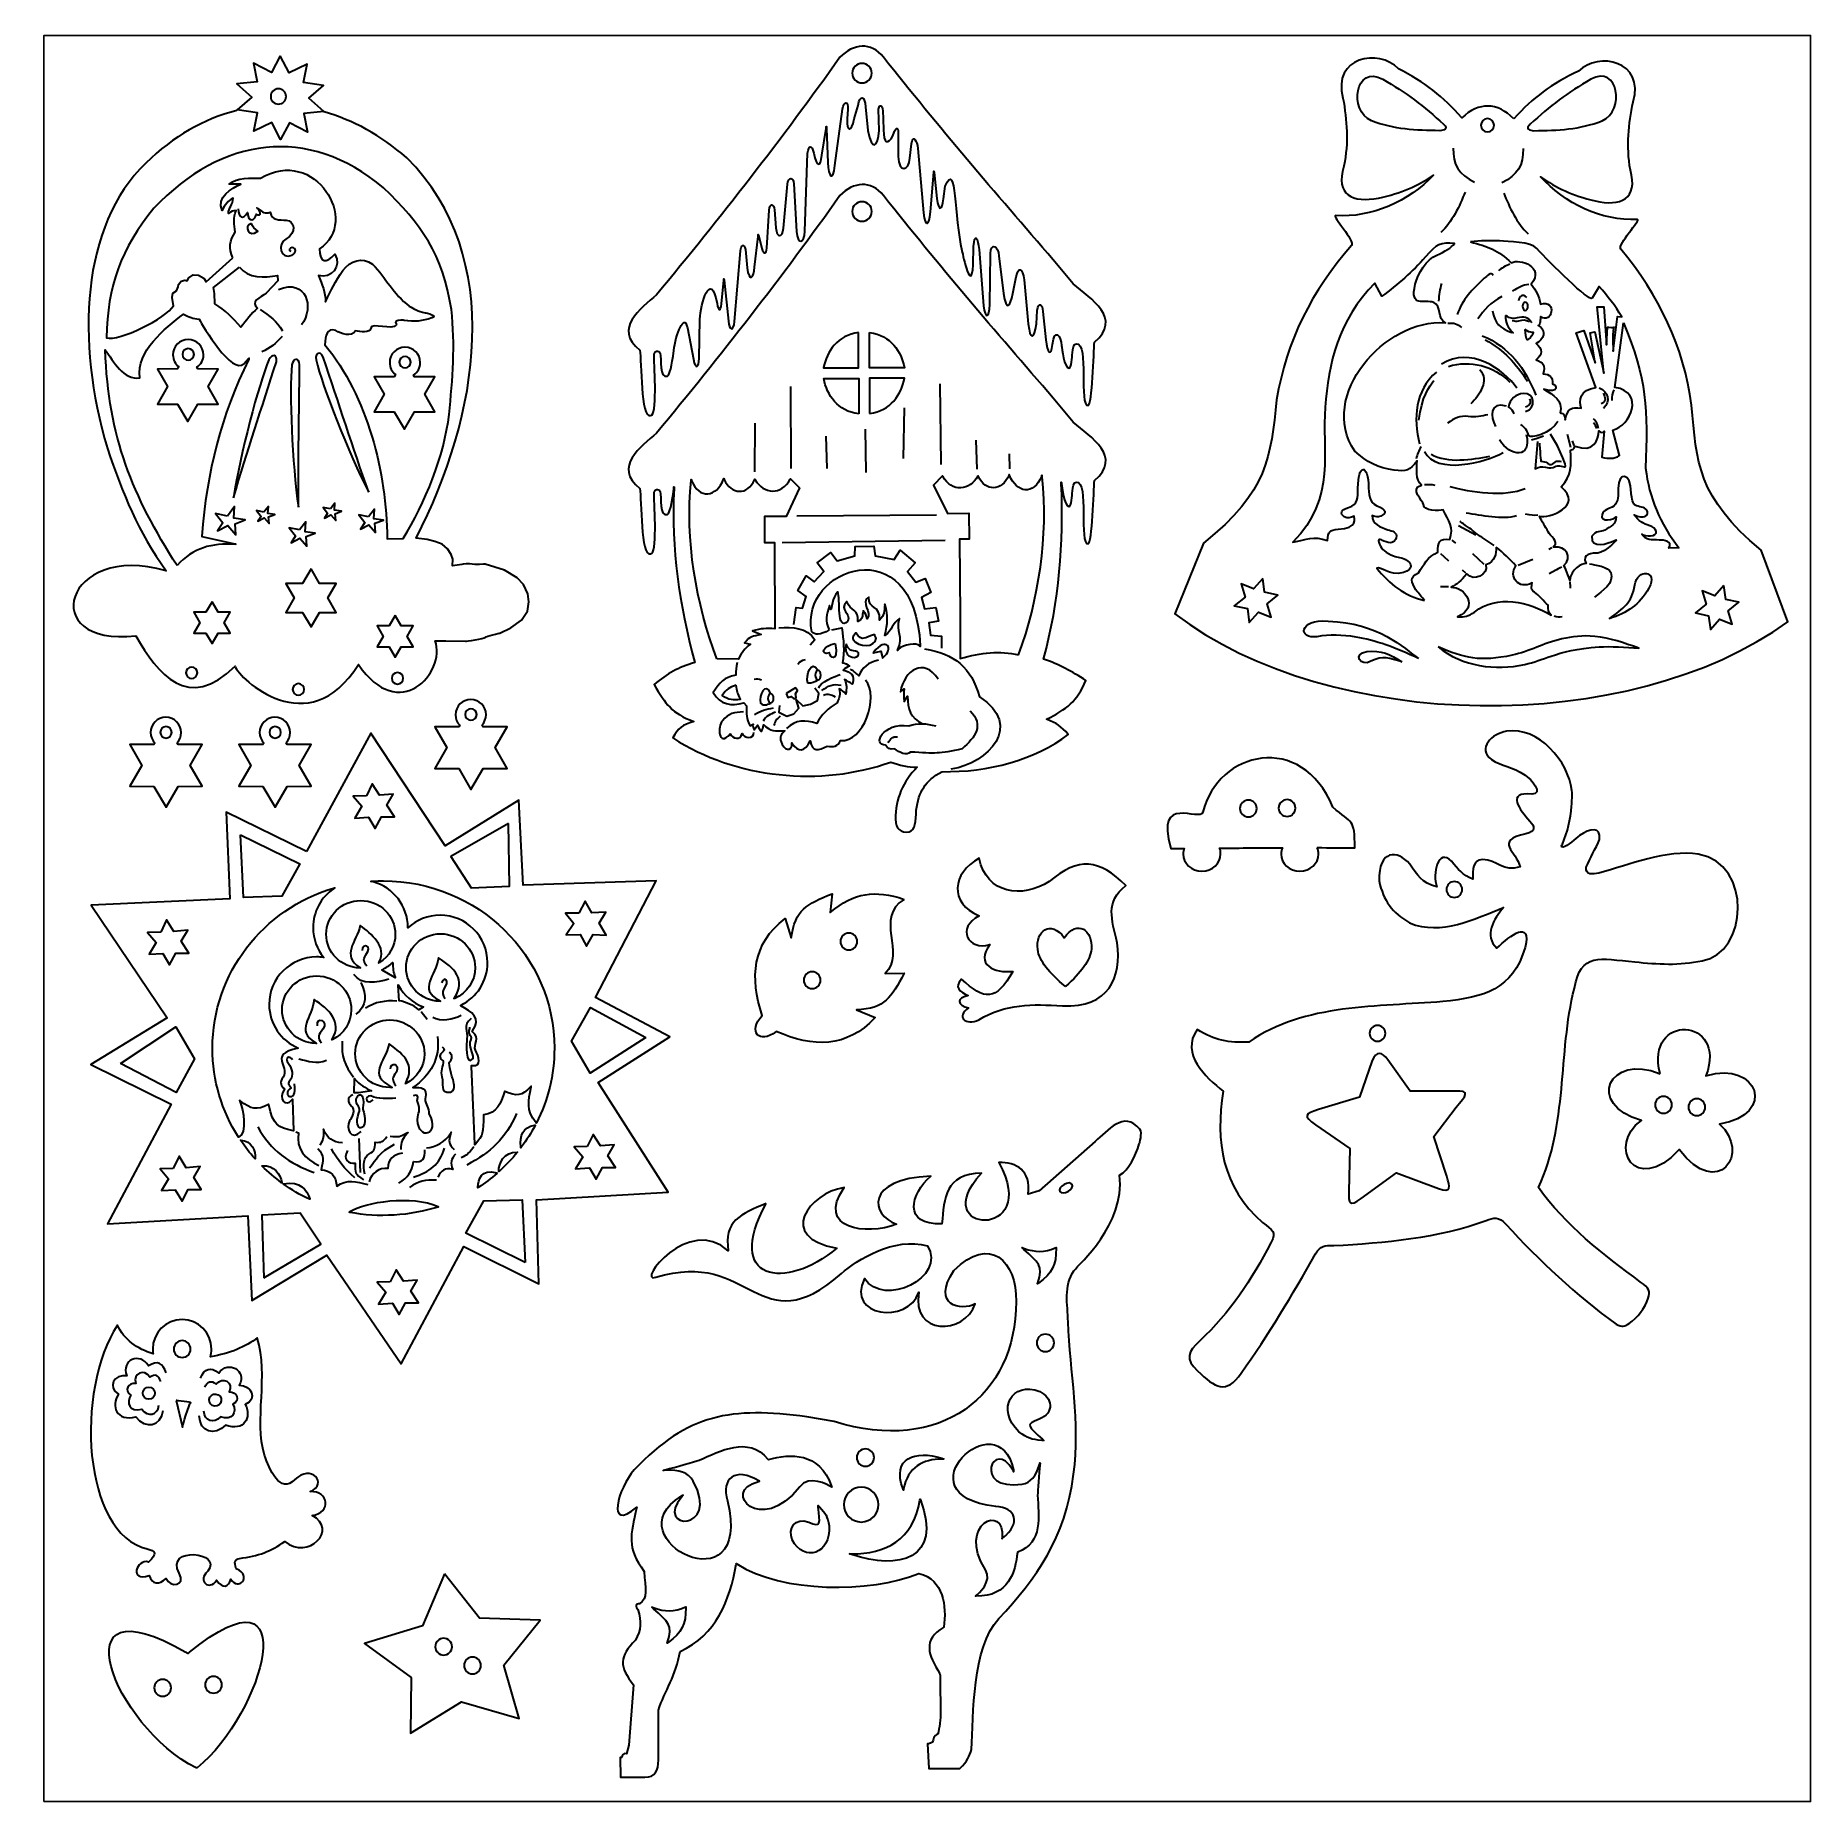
# Model space of a CAD drawing. Header units: millimetres. Extents: x -109 to 102, y -98 to 112.
import ezdxf

# ---------------------------------------------------------------- set-up
doc = ezdxf.new("R2010")
doc.units = ezdxf.units.MM
doc.header["$MEASUREMENT"] = 0
doc.layers.add('layer 1', color=7, linetype='Continuous')

msp = doc.modelspace()

# ---------------------------------------------------------------- linework, layer by layer
at = {"layer": 'layer 1', "color": 137}
msp.add_lwpolyline([(-108.1613, -97.9675), (101.8387, -97.9675), (101.8387, 112.0323), (-108.1613, 112.0323), (-108.1613, -97.9675)], close=True, dxfattribs=at)
at = {"layer": 'layer 1', "color": 3, "lineweight": 35}
for centre in [(-95.6941, -49.4082), (-95.694, -49.4082)]:
    msp.add_ellipse(centre, major_axis=(0, 0.7242), ratio=1, dxfattribs=at)
at = {"layer": 'layer 1', "color": 250, "lineweight": 35}
for points, knots in [([(-8.9465, 103.2595), (-8.9465, 103.2595), (-8.8854, 100.7156), (-8.8854, 100.7156), (-8.8854, 100.7156), (-8.9494, 98.7526), (-9.8127, 98.2282), (-10.2048, 100.7156), (-10.2048, 100.7156), (-10.2048, 100.7156), (-10.5076, 103.5653), (-10.5076, 103.5653), (-10.5076, 103.5653), (-10.5677, 104.8792), (-11.1715, 105.0012), (-11.3918, 103.7126), (-11.3918, 103.7126), (-11.3918, 103.7126), (-11.8612, 102.1172), (-11.8612, 102.1172), (-11.8612, 102.1172), (-12.1543, 100.4833), (-12.7387, 100.5187), (-12.7005, 102.1069), (-12.7005, 102.1069), (-12.7005, 102.1069), (-12.595, 103.2649), (-12.595, 103.2649), (-12.595, 103.2649), (-12.5389, 104.2172), (-13.0436, 104.3453), (-13.2429, 103.2851), (-13.2429, 103.2851), (-13.2429, 103.2851), (-14.1349, 96.5748), (-14.1349, 96.5748), (-14.1349, 96.5748), (-14.3636, 94.6062), (-14.9456, 95.1814), (-14.9908, 96.9146), (-14.9908, 96.9146), (-14.9908, 96.9146), (-15.138, 100.9151), (-15.138, 100.9151), (-15.138, 100.9151), (-15.1487, 101.2075), (-15.1293, 101.4109), (-15.1941, 100.9822), (-15.1941, 100.9822), (-15.1941, 100.9822), (-15.677, 97.7917), (-15.677, 97.7917), (-15.677, 97.7917), (-15.8863, 96.2939), (-16.2998, 96.3409), (-16.655, 98.0209), (-16.655, 98.0209), (-16.8777, 99.1249), (-17.2827, 99.0177), (-17.379, 98.0371), (-17.379, 98.0371), (-17.379, 98.0371), (-17.7207, 88.7558), (-17.7207, 88.7558), (-17.7207, 88.7558), (-17.7692, 87.2386), (-18.5896, 87.1206), (-18.6864, 88.7302), (-18.6864, 88.7302), (-18.6864, 88.7302), (-19.0043, 94.3919), (-19.0043, 94.3919), (-19.0043, 94.3919), (-19.1089, 95.2648), (-19.6575, 95.2307), (-19.7908, 94.3467), (-19.7908, 94.3467), (-19.7908, 94.3467), (-20.2522, 89.1107), (-20.2522, 89.1107), (-20.2522, 89.1107), (-20.3575, 87.9548), (-21.0564, 87.9175), (-21.1474, 89.155), (-21.1474, 89.155), (-21.1474, 89.155), (-21.323, 91.2915), (-21.323, 91.2915), (-21.323, 91.2915), (-21.4169, 92.0914), (-21.8586, 92.0575), (-21.9565, 91.2742), (-21.9565, 91.2742), (-21.9565, 91.2742), (-22.2475, 86.7557), (-22.2475, 86.7557), (-22.2475, 86.7557), (-22.3009, 86.0071), (-22.596, 85.9683), (-22.8106, 86.7113), (-22.8106, 86.7113), (-22.8106, 86.7113), (-23.1824, 88.1566), (-23.1824, 88.1566), (-23.1824, 88.1566), (-23.2584, 88.4523), (-23.2439, 88.4452), (-23.2764, 88.1468), (-23.2764, 88.1468), (-23.2764, 88.1468), (-23.6775, 84.4782), (-23.6775, 84.4782), (-23.6775, 84.4782), (-23.7819, 83.2396), (-24.3136, 82.5848), (-24.5833, 84.4156), (-24.5833, 84.4156), (-24.5833, 84.4156), (-24.7711, 86.5693), (-24.7711, 86.5693), (-24.7711, 86.5693), (-24.9405, 87.4034), (-25.3232, 87.0645), (-25.3601, 86.4327), (-25.3601, 86.4327), (-25.3601, 86.4327), (-26.0828, 78.0358), (-26.0828, 78.0358), (-26.0828, 78.0358), (-26.159, 76.7773), (-26.7093, 76.937), (-26.7858, 78.0671), (-26.7858, 78.0671), (-26.7858, 78.0671), (-27.3107, 82.9295), (-27.3107, 82.9295), (-27.3107, 82.9295), (-27.3396, 83.1976), (-27.3328, 83.1615), (-27.3567, 82.9179), (-27.3567, 82.9179), (-27.3567, 82.9179), (-27.6316, 80.1319), (-27.6316, 80.1319), (-27.6316, 80.1319), (-27.7028, 79.1454), (-28.0311, 79.2417), (-28.1529, 80.1611), (-28.1529, 80.1611), (-28.9089, 84.2546), (-30.1467, 80.0943), (-30.1862, 78.3054), (-30.1862, 78.3054), (-30.1862, 78.3054), (-30.2898, 73.635), (-30.2898, 73.635), (-30.2898, 73.635), (-30.3034, 72.5433), (-30.7192, 72.2382), (-30.9657, 73.5268), (-30.9657, 73.5268), (-30.9657, 73.5268), (-31.6813, 77.2664), (-31.6813, 77.2664), (-31.6813, 77.2664), (-31.8854, 78.332), (-32.2517, 77.9058), (-32.5203, 77.3265), (-32.5203, 77.3265), (-32.8516, 76.7169), (-33.1863, 75.4771), (-33.2951, 74.5773), (-33.2951, 74.5773), (-33.5331, 72.6175), (-33.7716, 71.7624), (-34.0197, 71.5379), (-34.0197, 71.5379), (-35.0746, 71.1952), (-34.7014, 73.6008), (-34.9298, 74.2411), (-34.9298, 74.2411), (-35.001, 74.4408), (-35.1938, 74.5082), (-35.3598, 74.4887), (-35.3598, 74.4887), (-35.6017, 74.4603), (-35.6216, 74.1927), (-35.6392, 73.9927), (-35.6392, 73.9927), (-35.5947, 72.3192), (-35.2305, 66.7426), (-36.053, 66.8601), (-36.053, 66.8601), (-37.2495, 66.4244), (-37.1058, 73.3026), (-37.3292, 74.6131), (-37.3292, 74.6131), (-40.5474, 77.1912), (-37.2214, 79.5554), (-35.3392, 81.1967), (-35.3392, 81.1967), (-27.8015, 90.2915), (-20.3725, 99.8033), (-13.5359, 109.4369), (-13.5359, 109.4369), (-11.9533, 111.0875), (-9.8208, 111.3), (-8.3622, 109.4483), (-8.3622, 109.4483), (-1.883, 101.2202), (4.9692, 93.2769), (11.815, 85.3548), (11.815, 85.3548), (11.815, 85.3548), (14.1944, 82.4961), (14.1944, 82.4961), (14.1944, 82.4961), (16.2958, 80.6727), (20.1057, 78.4343), (16.7035, 75.5659), (16.7035, 75.5659), (16.6253, 74.3919), (16.4634, 68.0633), (15.963, 68.0177), (15.963, 68.0177), (14.8123, 67.9117), (16.1169, 75.4635), (14.5678, 75.3799), (14.5678, 75.3799), (14.209, 75.3605), (14.1193, 74.8058), (14.0942, 74.2905), (14.0942, 74.2905), (14.0695, 73.7815), (14.0015, 72.4591), (13.6737, 72.4701), (13.6737, 72.4701), (13.1171, 72.4886), (12.8658, 74.8397), (12.811, 75.1582), (12.811, 75.1582), (12.7575, 76.3167), (11.9484, 77.3349), (11.726, 75.2918), (11.726, 75.2918), (11.5955, 73.7198), (11.0251, 74.3408), (10.9514, 75.8296), (10.9514, 75.8296), (10.9514, 75.8296), (10.5855, 79.2257), (10.5855, 79.2257), (10.5855, 79.2257), (10.5467, 80.1033), (10.0459, 80.4161), (9.9126, 79.3386), (9.9126, 79.3386), (9.9126, 79.3386), (9.8101, 77.747), (9.8101, 77.747), (9.8101, 77.747), (9.5631, 75.8293), (9.0598, 75.7901), (8.8431, 77.7441), (8.8431, 77.7441), (8.8431, 77.7441), (8.3488, 82.9805), (8.3488, 82.9805), (8.3488, 82.9805), (8.1556, 84.4317), (7.6699, 84.5839), (7.4023, 83.345), (7.4023, 83.345), (7.4023, 83.345), (7.0058, 81.3444), (7.0058, 81.3444), (7.0058, 81.3444), (6.6818, 79.679), (6.2774, 79.2166), (5.8863, 81.3669), (5.8863, 81.3669), (5.8863, 81.3669), (5.3671, 85.8124), (5.3671, 85.8124), (5.3671, 85.8124), (5.3078, 86.9642), (4.4175, 87.5006), (4.3511, 86.0849), (4.3511, 86.0849), (4.3511, 86.0849), (4.2831, 80.0317), (4.2831, 80.0317), (4.2831, 80.0317), (4.2063, 78.3481), (3.7266, 78.2955), (3.5232, 79.9014), (3.5232, 79.9014), (3.5232, 79.9014), (2.9924, 86.5762), (2.9924, 86.5762), (2.9924, 86.5762), (2.9172, 88.0196), (2.4233, 88.5818), (2.3533, 86.9294), (2.3533, 86.9294), (2.3533, 86.9294), (2.3053, 84.7278), (2.3053, 84.7278), (2.3053, 84.7278), (2.0511, 81.3716), (1.1398, 85.6543), (0.9506, 86.4629), (0.9506, 86.4629), (0.0378, 90.363), (0.3182, 97.3532), (-1.0126, 94.115), (-1.0126, 94.115), (-1.0126, 94.115), (-1.2261, 92.616), (-1.2261, 92.616), (-1.2261, 92.616), (-1.3986, 91.1692), (-1.8125, 91.0388), (-2.006, 92.6546), (-2.006, 92.6546), (-2.006, 92.6546), (-2.3521, 95.7445), (-2.3521, 95.7445), (-2.3521, 95.7445), (-2.373, 95.9317), (-2.3689, 96.0095), (-2.389, 95.7686), (-2.389, 95.7686), (-2.389, 95.7686), (-2.7804, 91.0554), (-2.7804, 91.0554), (-2.7804, 91.0554), (-2.9075, 89.3379), (-3.4036, 89.1639), (-3.5914, 90.9309), (-3.5914, 90.9309), (-3.5914, 90.9309), (-4.2852, 98.6069), (-4.2852, 98.6069), (-4.2852, 98.6069), (-4.3246, 99.5246), (-4.8994, 100.2997), (-5.0436, 99.1522), (-5.0436, 99.1522), (-5.0436, 99.1522), (-5.2128, 97.4375), (-5.2128, 97.4375), (-5.2128, 97.4375), (-5.3663, 95.8807), (-6.5351, 95.6629), (-6.6289, 97.6332), (-6.6289, 97.6332), (-6.65, 98.0764), (-6.6262, 98.8826), (-6.6052, 100.4427), (-6.6052, 100.4427), (-6.5928, 101.364), (-7.005, 100.8633), (-7.1104, 100.5176), (-7.1104, 100.5176), (-7.4937, 99.2589), (-8.2934, 98.9434), (-8.3389, 100.302), (-8.3389, 100.302), (-8.3824, 101.5922), (-8.4029, 102.7038), (-8.4845, 103.3069), (-8.4845, 103.3069), (-8.5731, 103.9616), (-8.9556, 103.6481), (-8.9465, 103.2595)], [0, 0, 0, 0, 0.01052632, 0.01052632, 0.01052632, 0.01052632, 0.02105263, 0.02105263, 0.02105263, 0.02105263, 0.03157895, 0.03157895, 0.03157895, 0.03157895, 0.04210526, 0.04210526, 0.04210526, 0.04210526, 0.05263158, 0.05263158, 0.05263158, 0.05263158, 0.06315789, 0.06315789, 0.06315789, 0.06315789, 0.07368421, 0.07368421, 0.07368421, 0.07368421, 0.08421053, 0.08421053, 0.08421053, 0.08421053, 0.09473684, 0.09473684, 0.09473684, 0.09473684, 0.10526316, 0.10526316, 0.10526316, 0.10526316, 0.11578947, 0.11578947, 0.11578947, 0.11578947, 0.12631579, 0.12631579, 0.12631579, 0.12631579, 0.13684211, 0.13684211, 0.13684211, 0.13684211, 0.14736842, 0.14736842, 0.14736842, 0.14736842, 0.15789474, 0.15789474, 0.15789474, 0.15789474, 0.16842105, 0.16842105, 0.16842105, 0.16842105, 0.17894737, 0.17894737, 0.17894737, 0.17894737, 0.18947368, 0.18947368, 0.18947368, 0.18947368, 0.2, 0.2, 0.2, 0.2, 0.21052632, 0.21052632, 0.21052632, 0.21052632, 0.22105263, 0.22105263, 0.22105263, 0.22105263, 0.23157895, 0.23157895, 0.23157895, 0.23157895, 0.24210526, 0.24210526, 0.24210526, 0.24210526, 0.25263158, 0.25263158, 0.25263158, 0.25263158, 0.26315789, 0.26315789, 0.26315789, 0.26315789, 0.27368421, 0.27368421, 0.27368421, 0.27368421, 0.28421053, 0.28421053, 0.28421053, 0.28421053, 0.29473684, 0.29473684, 0.29473684, 0.29473684, 0.30526316, 0.30526316, 0.30526316, 0.30526316, 0.31578947, 0.31578947, 0.31578947, 0.31578947, 0.32631579, 0.32631579, 0.32631579, 0.32631579, 0.33684211, 0.33684211, 0.33684211, 0.33684211, 0.34736842, 0.34736842, 0.34736842, 0.34736842, 0.35789474, 0.35789474, 0.35789474, 0.35789474, 0.36842105, 0.36842105, 0.36842105, 0.36842105, 0.37894737, 0.37894737, 0.37894737, 0.37894737, 0.38947368, 0.38947368, 0.38947368, 0.38947368, 0.4, 0.4, 0.4, 0.4, 0.41052632, 0.41052632, 0.41052632, 0.41052632, 0.42105263, 0.42105263, 0.42105263, 0.42105263, 0.43157895, 0.43157895, 0.43157895, 0.43157895, 0.44210526, 0.44210526, 0.44210526, 0.44210526, 0.45263158, 0.45263158, 0.45263158, 0.45263158, 0.46315789, 0.46315789, 0.46315789, 0.46315789, 0.47368421, 0.47368421, 0.47368421, 0.47368421, 0.48421053, 0.48421053, 0.48421053, 0.48421053, 0.49473684, 0.49473684, 0.49473684, 0.49473684, 0.50526316, 0.50526316, 0.50526316, 0.50526316, 0.51578947, 0.51578947, 0.51578947, 0.51578947, 0.52631579, 0.52631579, 0.52631579, 0.52631579, 0.53684211, 0.53684211, 0.53684211, 0.53684211, 0.54736842, 0.54736842, 0.54736842, 0.54736842, 0.55789474, 0.55789474, 0.55789474, 0.55789474, 0.56842105, 0.56842105, 0.56842105, 0.56842105, 0.57894737, 0.57894737, 0.57894737, 0.57894737, 0.58947368, 0.58947368, 0.58947368, 0.58947368, 0.6, 0.6, 0.6, 0.6, 0.61052632, 0.61052632, 0.61052632, 0.61052632, 0.62105263, 0.62105263, 0.62105263, 0.62105263, 0.63157895, 0.63157895, 0.63157895, 0.63157895, 0.64210526, 0.64210526, 0.64210526, 0.64210526, 0.65263158, 0.65263158, 0.65263158, 0.65263158, 0.66315789, 0.66315789, 0.66315789, 0.66315789, 0.67368421, 0.67368421, 0.67368421, 0.67368421, 0.68421053, 0.68421053, 0.68421053, 0.68421053, 0.69473684, 0.69473684, 0.69473684, 0.69473684, 0.70526316, 0.70526316, 0.70526316, 0.70526316, 0.71578947, 0.71578947, 0.71578947, 0.71578947, 0.72631579, 0.72631579, 0.72631579, 0.72631579, 0.73684211, 0.73684211, 0.73684211, 0.73684211, 0.74736842, 0.74736842, 0.74736842, 0.74736842, 0.75789474, 0.75789474, 0.75789474, 0.75789474, 0.76842105, 0.76842105, 0.76842105, 0.76842105, 0.77894737, 0.77894737, 0.77894737, 0.77894737, 0.78947368, 0.78947368, 0.78947368, 0.78947368, 0.8, 0.8, 0.8, 0.8, 0.81052632, 0.81052632, 0.81052632, 0.81052632, 0.82105263, 0.82105263, 0.82105263, 0.82105263, 0.83157895, 0.83157895, 0.83157895, 0.83157895, 0.84210526, 0.84210526, 0.84210526, 0.84210526, 0.85263158, 0.85263158, 0.85263158, 0.85263158, 0.86315789, 0.86315789, 0.86315789, 0.86315789, 0.87368421, 0.87368421, 0.87368421, 0.87368421, 0.88421053, 0.88421053, 0.88421053, 0.88421053, 0.89473684, 0.89473684, 0.89473684, 0.89473684, 0.90526316, 0.90526316, 0.90526316, 0.90526316, 0.91578947, 0.91578947, 0.91578947, 0.91578947, 0.92631579, 0.92631579, 0.92631579, 0.92631579, 0.93684211, 0.93684211, 0.93684211, 0.93684211, 0.94736842, 0.94736842, 0.94736842, 0.94736842, 0.95789474, 0.95789474, 0.95789474, 0.95789474, 0.96842105, 0.96842105, 0.96842105, 0.96842105, 0.97894737, 0.97894737, 0.97894737, 0.97894737, 1, 1, 1, 1]), ([(66.5638, 102.1368), (68.8725, 104.6138), (71.0487, 106.2952), (74.2548, 107.7881), (74.2548, 107.7881), (76.6317, 110.1638), (82.1779, 109.0056), (80.7484, 104.1345), (80.7484, 104.1345), (80.1963, 101.4258), (79.9275, 98.9916), (80.4221, 96.0298), (80.4221, 96.0298), (81.4231, 92.5981), (79.2402, 91.6618), (76.2253, 92.3609), (76.2253, 92.3609), (73.5118, 93.0104), (71.6116, 93.9138), (69.7354, 95.2422), (69.7354, 95.2422), (72.6132, 92.0991), (76.9871, 89.9298), (81.2763, 90.1557), (81.2763, 90.1557), (81.727, 90.1795), (78.8487, 87.1402), (79.2794, 86.6276), (79.2794, 86.6276), (83.8686, 81.1661), (86.7366, 75.0565), (87.7075, 68.0754), (87.7075, 68.0754), (88.287, 61.2932), (88.3956, 57.1163), (95.9593, 50.8167), (95.9593, 50.8167), (95.9593, 50.8167), (99.1602, 42.3198), (99.1602, 42.3198), (99.1602, 42.3198), (80.2752, 28.6283), (44.7844, 29.1037), (26.2642, 43.2708), (26.2642, 43.2708), (26.2642, 43.2708), (29.6824, 51.6828), (29.6824, 51.6828), (29.6824, 51.6828), (37.4055, 57.7859), (37.6214, 61.9586), (38.375, 68.7236), (38.375, 68.7236), (39.5249, 75.6775), (42.5491, 81.7113), (47.2771, 87.0531), (47.2771, 87.0531), (47.7209, 87.5544), (44.9216, 90.6667), (45.3715, 90.6314), (45.3715, 90.6314), (49.6535, 90.2953), (54.0817, 92.3515), (57.0393, 95.4196), (57.0393, 95.4196), (55.1297, 94.1399), (53.2068, 93.2856), (50.4775, 92.706), (50.4775, 92.706), (47.4457, 92.0847), (45.2876, 93.0767), (46.3764, 96.4815), (46.3764, 96.4815), (46.947, 99.4297), (46.7408, 101.87), (46.2585, 104.592), (46.2585, 104.592), (44.9547, 109.4982), (50.5288, 110.5135), (52.8438, 108.0775), (52.8438, 108.0775), (56.0105, 106.5027), (58.1429, 104.7659), (60.3871, 102.2305), (60.3871, 102.2305), (62.4114, 104.1534), (64.5902, 104.1104), (66.5638, 102.1368)], [0, 0, 0, 0, 0.04347826, 0.04347826, 0.04347826, 0.04347826, 0.08695652, 0.08695652, 0.08695652, 0.08695652, 0.13043478, 0.13043478, 0.13043478, 0.13043478, 0.17391304, 0.17391304, 0.17391304, 0.17391304, 0.2173913, 0.2173913, 0.2173913, 0.2173913, 0.26086957, 0.26086957, 0.26086957, 0.26086957, 0.30434783, 0.30434783, 0.30434783, 0.30434783, 0.34782609, 0.34782609, 0.34782609, 0.34782609, 0.39130435, 0.39130435, 0.39130435, 0.39130435, 0.43478261, 0.43478261, 0.43478261, 0.43478261, 0.47826087, 0.47826087, 0.47826087, 0.47826087, 0.52173913, 0.52173913, 0.52173913, 0.52173913, 0.56521739, 0.56521739, 0.56521739, 0.56521739, 0.60869565, 0.60869565, 0.60869565, 0.60869565, 0.65217391, 0.65217391, 0.65217391, 0.65217391, 0.69565217, 0.69565217, 0.69565217, 0.69565217, 0.73913043, 0.73913043, 0.73913043, 0.73913043, 0.7826087, 0.7826087, 0.7826087, 0.7826087, 0.82608696, 0.82608696, 0.82608696, 0.82608696, 0.86956522, 0.86956522, 0.86956522, 0.86956522, 0.91304348, 0.91304348, 0.91304348, 0.91304348, 1, 1, 1, 1]), ([(-80.0773, 109.6199), (-80.0773, 109.6199), (-79.0215, 107.593), (-79.0215, 107.593), (-79.0215, 107.593), (-79.0215, 107.593), (-76.8903, 108.6133), (-76.8903, 108.6133), (-76.8903, 108.6133), (-76.8903, 108.6133), (-77.3183, 106.4272), (-77.3183, 106.4272), (-77.3183, 106.4272), (-77.3183, 106.4272), (-74.9161, 106.0872), (-74.9161, 106.0872), (-74.9161, 106.0872), (-74.9161, 106.0872), (-76.6643, 104.5769), (-76.6643, 104.5769), (-76.6643, 104.5769), (-76.6643, 104.5769), (-74.9086, 103.0065), (-74.9086, 103.0065), (-74.9086, 103.0065), (-74.9029, 102.9462), (-74.9086, 102.953), (-74.8486, 102.9364), (-74.8486, 102.9364), (-71.4387, 101.9882), (-68.1094, 100.1659), (-65.0386, 97.4893), (-65.0386, 97.4893), (-53.2116, 85.7105), (-56.4482, 66.7531), (-63.9243, 52.2539), (-63.9243, 52.2539), (-63.9243, 52.2539), (-62.6273, 52.101), (-62.6273, 52.101), (-62.6273, 52.101), (-62.6273, 52.101), (-61.6882, 51.8595), (-61.6882, 51.8595), (-61.6882, 51.8595), (-61.6882, 51.8595), (-60.8251, 51.5291), (-60.8251, 51.5291), (-60.8251, 51.5291), (-60.8251, 51.5291), (-60.2032, 51.0082), (-60.2032, 51.0082), (-60.2032, 51.0082), (-60.2032, 51.0082), (-59.7463, 50.2966), (-59.7463, 50.2966), (-59.7463, 50.2966), (-59.7463, 50.2966), (-59.5433, 49.7629), (-59.5433, 49.7629), (-59.5433, 49.7629), (-59.5433, 49.7629), (-59.5941, 48.9751), (-59.5941, 48.9751), (-59.5941, 48.9751), (-59.5941, 48.9751), (-58.4772, 49.1403), (-58.4772, 49.1403), (-58.4772, 49.1403), (-58.4772, 49.1403), (-57.5126, 49.2674), (-57.2715, 49.1785), (-57.2715, 49.1785), (-57.0303, 49.0895), (-55.7231, 49.1785), (-55.7231, 49.1785), (-55.7231, 49.1785), (-55.7231, 49.1785), (-53.4132, 48.4415), (-53.4132, 48.4415), (-53.4132, 48.4415), (-53.4132, 48.4415), (-51.9157, 47.552), (-51.9157, 47.552), (-51.9157, 47.552), (-51.9157, 47.552), (-51.1541, 46.7387), (-51.1541, 46.7387), (-51.1541, 46.7387), (-51.1541, 46.7387), (-50.6464, 45.646), (-50.6464, 45.646), (-50.6464, 45.646), (-50.6464, 45.646), (-50.5195, 44.6803), (-50.5195, 44.6803), (-50.5195, 44.6803), (-50.5195, 44.6803), (-50.6719, 43.5621), (-50.6719, 43.5621), (-50.6719, 43.5621), (-50.6719, 43.5621), (-51.408, 42.4947), (-51.408, 42.4947), (-51.408, 42.4947), (-51.408, 42.4947), (-52.6771, 41.5799), (-52.6771, 41.5799), (-52.6771, 41.5799), (-52.6771, 41.5799), (-53.9716, 40.9699), (-53.9716, 40.9699), (-53.9716, 40.9699), (-53.9716, 40.9699), (-55.5961, 40.6141), (-55.6977, 40.4616), (-55.6977, 40.4616), (-55.7992, 40.3092), (-58.0329, 40.0043), (-58.0329, 40.0043), (-58.0329, 40.0043), (-58.0329, 40.0043), (-60.3935, 40.055), (-60.3935, 40.055), (-60.3935, 40.055), (-60.3935, 40.055), (-61.6626, 40.055), (-61.6626, 40.055), (-61.6626, 40.055), (-60.314, 36.265), (-65.9587, 30.0997), (-70.7752, 37.2341), (-70.7752, 37.2341), (-76.7474, 27.7298), (-84.9814, 35.6155), (-85.4466, 37.0308), (-85.4466, 37.0308), (-90.9993, 31.5278), (-94.6643, 36.1039), (-97.2243, 40.6395), (-97.2243, 40.6395), (-109.1704, 39.3127), (-105.7888, 51.8998), (-93.6453, 48.3652), (-93.6453, 48.3652), (-96.959, 53.0098), (-98.8006, 57.5457), (-100.6255, 62.927), (-100.6255, 62.927), (-104.3921, 75.6668), (-103.7802, 89.4011), (-96.0567, 96.854), (-96.0567, 96.854), (-92.7758, 100.0621), (-89.1251, 102.1286), (-85.3503, 103.0843), (-85.3503, 103.0843), (-85.2991, 103.1187), (-85.2585, 103.1429), (-85.2141, 103.1835), (-85.2141, 103.1835), (-85.2141, 103.1835), (-83.4659, 104.6938), (-83.4659, 104.6938), (-83.4659, 104.6938), (-83.4659, 104.6938), (-85.2216, 106.2641), (-85.2216, 106.2641), (-85.2216, 106.2641), (-85.2216, 106.2641), (-82.8209, 106.5216), (-82.8209, 106.5216), (-82.8209, 106.5216), (-82.8209, 106.5216), (-83.2594, 108.7227), (-83.2594, 108.7227), (-83.2594, 108.7227), (-83.2594, 108.7227), (-81.1233, 107.6291), (-81.1233, 107.6291), (-81.1233, 107.6291), (-81.1233, 107.6291), (-80.0773, 109.6199), (-80.0773, 109.6199)], [0, 0, 0, 0, 0.0212766, 0.0212766, 0.0212766, 0.0212766, 0.04255319, 0.04255319, 0.04255319, 0.04255319, 0.06382979, 0.06382979, 0.06382979, 0.06382979, 0.08510638, 0.08510638, 0.08510638, 0.08510638, 0.10638298, 0.10638298, 0.10638298, 0.10638298, 0.12765957, 0.12765957, 0.12765957, 0.12765957, 0.14893617, 0.14893617, 0.14893617, 0.14893617, 0.17021277, 0.17021277, 0.17021277, 0.17021277, 0.19148936, 0.19148936, 0.19148936, 0.19148936, 0.21276596, 0.21276596, 0.21276596, 0.21276596, 0.23404255, 0.23404255, 0.23404255, 0.23404255, 0.25531915, 0.25531915, 0.25531915, 0.25531915, 0.27659574, 0.27659574, 0.27659574, 0.27659574, 0.29787234, 0.29787234, 0.29787234, 0.29787234, 0.31914894, 0.31914894, 0.31914894, 0.31914894, 0.34042553, 0.34042553, 0.34042553, 0.34042553, 0.36170213, 0.36170213, 0.36170213, 0.36170213, 0.38297872, 0.38297872, 0.38297872, 0.38297872, 0.40425532, 0.40425532, 0.40425532, 0.40425532, 0.42553191, 0.42553191, 0.42553191, 0.42553191, 0.44680851, 0.44680851, 0.44680851, 0.44680851, 0.46808511, 0.46808511, 0.46808511, 0.46808511, 0.4893617, 0.4893617, 0.4893617, 0.4893617, 0.5106383, 0.5106383, 0.5106383, 0.5106383, 0.53191489, 0.53191489, 0.53191489, 0.53191489, 0.55319149, 0.55319149, 0.55319149, 0.55319149, 0.57446809, 0.57446809, 0.57446809, 0.57446809, 0.59574468, 0.59574468, 0.59574468, 0.59574468, 0.61702128, 0.61702128, 0.61702128, 0.61702128, 0.63829787, 0.63829787, 0.63829787, 0.63829787, 0.65957447, 0.65957447, 0.65957447, 0.65957447, 0.68085106, 0.68085106, 0.68085106, 0.68085106, 0.70212766, 0.70212766, 0.70212766, 0.70212766, 0.72340426, 0.72340426, 0.72340426, 0.72340426, 0.74468085, 0.74468085, 0.74468085, 0.74468085, 0.76595745, 0.76595745, 0.76595745, 0.76595745, 0.78723404, 0.78723404, 0.78723404, 0.78723404, 0.80851064, 0.80851064, 0.80851064, 0.80851064, 0.82978723, 0.82978723, 0.82978723, 0.82978723, 0.85106383, 0.85106383, 0.85106383, 0.85106383, 0.87234043, 0.87234043, 0.87234043, 0.87234043, 0.89361702, 0.89361702, 0.89361702, 0.89361702, 0.91489362, 0.91489362, 0.91489362, 0.91489362, 0.93617021, 0.93617021, 0.93617021, 0.93617021, 0.95744681, 0.95744681, 0.95744681, 0.95744681, 1, 1, 1, 1]), ([(-10.9185, 108.7177), (-10.2754, 108.7177), (-9.7537, 108.196), (-9.7537, 107.5528), (-9.7537, 107.5528), (-9.7537, 106.9096), (-10.2754, 106.388), (-10.9185, 106.388), (-10.9185, 106.388), (-11.5617, 106.388), (-12.0833, 106.9096), (-12.0833, 107.5528), (-12.0833, 107.5528), (-12.0833, 108.196), (-11.5617, 108.7177), (-10.9185, 108.7177)], [0, 0, 0, 0, 0.2, 0.2, 0.2, 0.2, 0.4, 0.4, 0.4, 0.4, 0.6, 0.6, 0.6, 0.6, 1, 1, 1, 1]), ([(58.2233, 101.4844), (55.9009, 103.595), (53.7247, 105.2694), (51.0044, 106.8258), (51.0044, 106.8258), (47.7215, 108.6098), (46.8723, 103.1375), (49.6536, 101.8864), (49.6536, 101.8864), (52.3376, 100.8529), (54.905, 100.7466), (57.766, 100.7134), (57.766, 100.7134), (58.3006, 100.7072), (58.8143, 100.9474), (58.2233, 101.4844)], [0, 0, 0, 0, 0.2, 0.2, 0.2, 0.2, 0.4, 0.4, 0.4, 0.4, 0.6, 0.6, 0.6, 0.6, 1, 1, 1, 1]), ([(68.5073, 101.4849), (70.8296, 103.5955), (73.0059, 105.27), (75.7261, 106.8264), (75.7261, 106.8264), (79.0091, 108.6104), (79.8582, 103.138), (77.077, 101.8869), (77.077, 101.8869), (74.3929, 100.8534), (71.8255, 100.7471), (68.9645, 100.7139), (68.9645, 100.7139), (68.4299, 100.7077), (67.9162, 100.9479), (68.5073, 101.4849)], [0, 0, 0, 0, 0.2, 0.2, 0.2, 0.2, 0.4, 0.4, 0.4, 0.4, 0.6, 0.6, 0.6, 0.6, 1, 1, 1, 1]), ([(-80.2938, 105.6967), (-79.7893, 105.6967), (-79.38, 105.2875), (-79.38, 104.783), (-79.38, 104.783), (-79.38, 104.2785), (-79.7893, 103.8692), (-80.2938, 103.8692), (-80.2938, 103.8692), (-80.7983, 103.8692), (-81.2075, 104.2785), (-81.2075, 104.783), (-81.2075, 104.783), (-81.2075, 105.2875), (-80.7983, 105.6967), (-80.2938, 105.6967)], [0, 0, 0, 0, 0.2, 0.2, 0.2, 0.2, 0.4, 0.4, 0.4, 0.4, 0.6, 0.6, 0.6, 0.6, 1, 1, 1, 1]), ([(-85.7004, 85.5959), (-85.7004, 85.5959), (-88.8733, 82.7495), (-88.8733, 82.7495), (-88.8733, 82.7495), (-88.8733, 82.7495), (-89.1779, 83.1816), (-89.1779, 83.1816), (-89.1779, 83.1816), (-89.1779, 83.1816), (-89.7871, 83.5374), (-89.7871, 83.5374), (-89.7871, 83.5374), (-89.7871, 83.5374), (-90.4217, 83.5628), (-90.4217, 83.5628), (-90.4217, 83.5628), (-90.4217, 83.5628), (-90.9547, 83.2324), (-90.9547, 83.2324), (-90.9547, 83.2324), (-90.9547, 83.2324), (-91.1323, 82.8512), (-91.1323, 82.8512), (-91.1323, 82.8512), (-91.1323, 82.8512), (-91.4369, 82.9274), (-91.4369, 82.9274), (-91.4369, 82.9274), (-91.4369, 82.9274), (-91.8431, 82.8259), (-91.8431, 82.8259), (-91.8431, 82.8259), (-91.8431, 82.8259), (-92.173, 82.4191), (-92.173, 82.4191), (-92.173, 82.4191), (-92.173, 82.4191), (-92.2238, 82.1396), (-92.2238, 82.1396), (-92.2238, 82.1396), (-92.2238, 82.1396), (-92.4016, 81.6822), (-92.4016, 81.6822), (-92.4016, 81.6822), (-92.4016, 81.6822), (-92.833, 81.4027), (-92.833, 81.4027), (-92.833, 81.4027), (-92.833, 81.4027), (-92.9091, 80.8944), (-92.9091, 80.8944), (-92.9091, 80.8944), (-92.9091, 80.8944), (-92.7823, 79.8778), (-92.7823, 79.8778), (-92.7823, 79.8778), (-93.5652, 78.4489), (-99.2976, 75.5861), (-100.7272, 76.0913), (-100.7272, 76.0913), (-100.6494, 82.166), (-98.9627, 86.7671), (-95.1175, 91.4918), (-95.1175, 91.4918), (-87.0124, 100.0101), (-76.7849, 101.4321), (-67.8053, 93.9315), (-67.8053, 93.9315), (-63.3241, 89.6051), (-60.7399, 86.0285), (-59.7335, 79.4458), (-59.7335, 79.4458), (-59.2617, 75.246), (-59.564, 71.1496), (-60.0128, 66.9679), (-60.0128, 66.9679), (-60.5369, 62.0833), (-62.9079, 56.3856), (-65.4448, 52.2026), (-65.4448, 52.2026), (-65.4448, 52.2026), (-67.3485, 52.1772), (-67.3485, 52.1772), (-67.3485, 52.1772), (-67.4353, 60.0931), (-69.6968, 69.081), (-74.7603, 75.2526), (-74.7603, 75.2526), (-74.7386, 76.364), (-74.5627, 77.266), (-73.4657, 76.9553), (-73.4657, 76.9553), (-72.8788, 76.575), (-71.5693, 76.1138), (-71.1306, 76.9044), (-71.1306, 76.9044), (-70.6119, 76.8129), (-69.3554, 76.6045), (-69.303, 77.2348), (-69.303, 77.2348), (-69.2449, 77.9318), (-66.6966, 76.9349), (-66.2869, 77.5898), (-66.2869, 77.5898), (-66.0972, 77.8927), (-66.5706, 77.7848), (-66.3077, 78.0481), (-66.3077, 78.0481), (-66.0793, 78.2768), (-65.3432, 78.1497), (-65.3432, 78.1497), (-65.3432, 78.1497), (-64.1262, 77.9397), (-63.2109, 78.0545), (-62.0688, 78.4547), (-62.0688, 78.4547), (-62.0688, 78.4547), (-61.5611, 78.5817), (-61.9927, 78.7851), (-61.9927, 78.7851), (-62.4241, 78.9883), (-62.8556, 79.0647), (-62.8556, 79.0647), (-62.8556, 79.0647), (-63.7191, 79.2941), (-64.1483, 79.4464), (-64.734, 79.8525), (-64.734, 79.8525), (-66.6621, 81.2879), (-67.4637, 83.1954), (-69.0999, 84.8334), (-69.0999, 84.8334), (-70.3204, 85.7264), (-71.738, 85.2805), (-72.6281, 84.0711), (-72.6281, 84.0711), (-73.5329, 82.8417), (-74.0602, 81.7349), (-74.6842, 80.3607), (-74.6842, 80.3607), (-74.6842, 81.5863), (-75.1021, 82.3725), (-75.5471, 83.4865), (-75.5471, 83.4865), (-73.9747, 83.0759), (-72.7365, 84.5723), (-73.5673, 86.0279), (-73.5673, 86.0279), (-74.6214, 84.8847), (-75.3615, 84.9562), (-75.4203, 86.6633), (-75.4203, 86.6633), (-70.494, 89.9021), (-75.939, 98.9462), (-82.426, 95.0497), (-82.426, 95.0497), (-83.5633, 95.1052), (-85.2255, 95.1701), (-86.1319, 94.3636), (-86.1319, 94.3636), (-86.1319, 94.3636), (-84.7612, 94.3381), (-84.7612, 94.3381), (-84.7612, 94.3381), (-85.8993, 93.9149), (-87.6734, 92.7325), (-86.9949, 91.2376), (-86.9949, 91.2376), (-86.6582, 91.9164), (-86.2929, 92.3816), (-85.675, 92.6862), (-85.675, 92.6862), (-85.675, 91.9475), (-86.2723, 91.4956), (-86.2271, 90.8628), (-86.2271, 90.8628), (-85.8714, 91.1045), (-85.7441, 91.2103), (-85.3196, 91.2376), (-85.3196, 91.2376), (-85.6661, 90.3743), (-85.5587, 89.5847), (-85.4211, 88.6455), (-85.4211, 88.6455), (-86.0913, 87.6616), (-86.2617, 86.7199), (-85.7004, 85.5959)], [0, 0, 0, 0, 0.02083333, 0.02083333, 0.02083333, 0.02083333, 0.04166667, 0.04166667, 0.04166667, 0.04166667, 0.0625, 0.0625, 0.0625, 0.0625, 0.08333333, 0.08333333, 0.08333333, 0.08333333, 0.10416667, 0.10416667, 0.10416667, 0.10416667, 0.125, 0.125, 0.125, 0.125, 0.14583333, 0.14583333, 0.14583333, 0.14583333, 0.16666667, 0.16666667, 0.16666667, 0.16666667, 0.1875, 0.1875, 0.1875, 0.1875, 0.20833333, 0.20833333, 0.20833333, 0.20833333, 0.22916667, 0.22916667, 0.22916667, 0.22916667, 0.25, 0.25, 0.25, 0.25, 0.27083333, 0.27083333, 0.27083333, 0.27083333, 0.29166667, 0.29166667, 0.29166667, 0.29166667, 0.3125, 0.3125, 0.3125, 0.3125, 0.33333333, 0.33333333, 0.33333333, 0.33333333, 0.35416667, 0.35416667, 0.35416667, 0.35416667, 0.375, 0.375, 0.375, 0.375, 0.39583333, 0.39583333, 0.39583333, 0.39583333, 0.41666667, 0.41666667, 0.41666667, 0.41666667, 0.4375, 0.4375, 0.4375, 0.4375, 0.45833333, 0.45833333, 0.45833333, 0.45833333, 0.47916667, 0.47916667, 0.47916667, 0.47916667, 0.5, 0.5, 0.5, 0.5, 0.52083333, 0.52083333, 0.52083333, 0.52083333, 0.54166667, 0.54166667, 0.54166667, 0.54166667, 0.5625, 0.5625, 0.5625, 0.5625, 0.58333333, 0.58333333, 0.58333333, 0.58333333, 0.60416667, 0.60416667, 0.60416667, 0.60416667, 0.625, 0.625, 0.625, 0.625, 0.64583333, 0.64583333, 0.64583333, 0.64583333, 0.66666667, 0.66666667, 0.66666667, 0.66666667, 0.6875, 0.6875, 0.6875, 0.6875, 0.70833333, 0.70833333, 0.70833333, 0.70833333, 0.72916667, 0.72916667, 0.72916667, 0.72916667, 0.75, 0.75, 0.75, 0.75, 0.77083333, 0.77083333, 0.77083333, 0.77083333, 0.79166667, 0.79166667, 0.79166667, 0.79166667, 0.8125, 0.8125, 0.8125, 0.8125, 0.83333333, 0.83333333, 0.83333333, 0.83333333, 0.85416667, 0.85416667, 0.85416667, 0.85416667, 0.875, 0.875, 0.875, 0.875, 0.89583333, 0.89583333, 0.89583333, 0.89583333, 0.91666667, 0.91666667, 0.91666667, 0.91666667, 0.9375, 0.9375, 0.9375, 0.9375, 0.95833333, 0.95833333, 0.95833333, 0.95833333, 1, 1, 1, 1]), ([(63.4391, 102.1484), (63.8757, 102.1484), (64.2297, 101.7943), (64.2297, 101.3577), (64.2297, 101.3577), (64.2297, 100.9211), (63.8757, 100.567), (63.4391, 100.567), (63.4391, 100.567), (63.0024, 100.567), (62.6484, 100.9211), (62.6484, 101.3577), (62.6484, 101.3577), (62.6484, 101.7943), (63.0024, 102.1484), (63.4391, 102.1484)], [0, 0, 0, 0, 0.2, 0.2, 0.2, 0.2, 0.4, 0.4, 0.4, 0.4, 0.6, 0.6, 0.6, 0.6, 1, 1, 1, 1]), ([(-8.3622, 93.0017), (-1.883, 84.7736), (4.9692, 76.8303), (11.815, 68.9082), (11.815, 68.9082), (11.815, 68.9082), (14.1944, 66.0495), (14.1944, 66.0495), (14.1944, 66.0495), (16.2958, 64.2261), (20.1057, 61.9877), (16.7035, 59.1194), (16.7035, 59.1194), (16.6253, 57.9453), (16.4635, 51.6167), (15.9631, 51.5711), (15.9631, 51.5711), (14.8124, 51.4651), (16.117, 59.017), (14.5679, 58.9333), (14.5679, 58.9333), (14.2091, 58.9139), (14.1193, 58.3593), (14.0942, 57.8439), (14.0942, 57.8439), (14.0695, 57.3349), (14.0015, 56.0125), (13.6737, 56.0235), (13.6737, 56.0235), (13.1171, 56.042), (12.8659, 58.3932), (12.811, 58.7116), (12.811, 58.7116), (12.7682, 58.9595), (12.7638, 59.0482), (12.777, 58.7351), (12.777, 58.7351), (13.0797, 51.5893), (12.5418, 44.8354), (10.6686, 37.8744), (10.6686, 37.8744), (12.5502, 37.2567), (14.0324, 36.3959), (15.7086, 35.3405), (15.7086, 35.3405), (14.6323, 32.8424), (13.4376, 31.9274), (11.0148, 30.7276), (11.0148, 30.7276), (12.2455, 30.2622), (12.7394, 29.9113), (13.6104, 28.9085), (13.6104, 28.9085), (9.5726, 25.9022), (4.1768, 24.4074), (-1.4443, 24.4906), (-1.4443, 24.4906), (-3.3968, 23.3982), (-4.1741, 22.142), (-4.4726, 19.8994), (-4.4726, 19.8994), (-4.4726, 18.6187), (-4.6124, 17.5308), (-5.2946, 17.3223), (-5.2946, 17.3223), (-6.3551, 17.2286), (-6.9385, 17.6419), (-6.9385, 18.8382), (-6.9385, 18.8382), (-6.9385, 21.2203), (-6.0529, 23.3933), (-4.3429, 25.0104), (-4.3429, 25.0104), (-5.5107, 25.0601), (-6.4025, 25.2344), (-7.5009, 25.6384), (-7.5009, 25.6384), (-15.8167, 22.6535), (-25.941, 23.6839), (-33.3925, 28.497), (-33.3925, 28.497), (-32.8177, 29.744), (-32.2193, 30.0555), (-30.9266, 30.4461), (-30.9266, 30.4461), (-33.5215, 31.477), (-34.2454, 32.4703), (-35.642, 34.8641), (-35.642, 34.8641), (-33.981, 36.177), (-32.8301, 36.8887), (-30.7969, 37.4845), (-30.7969, 37.4845), (-32.6616, 44.5492), (-33.6089, 50.7775), (-33.2627, 58.1828), (-33.2627, 58.1828), (-33.2627, 58.5298), (-33.269, 58.3466), (-33.2952, 58.1308), (-33.2952, 58.1308), (-33.5331, 56.171), (-33.7717, 55.3158), (-34.0198, 55.0913), (-34.0198, 55.0913), (-35.0746, 54.7486), (-34.7015, 57.1542), (-34.9299, 57.7945), (-34.9299, 57.7945), (-35.0011, 57.9943), (-35.1939, 58.0617), (-35.3598, 58.0422), (-35.3598, 58.0422), (-35.6018, 58.0137), (-35.6216, 57.7461), (-35.6393, 57.5461), (-35.6393, 57.5461), (-35.5947, 55.8726), (-35.2305, 50.2961), (-36.053, 50.4136), (-36.053, 50.4136), (-37.2495, 49.9778), (-37.1059, 56.856), (-37.3292, 58.1665), (-37.3292, 58.1665), (-40.5474, 60.7446), (-37.2215, 63.1088), (-35.3392, 64.7502), (-35.3392, 64.7502), (-27.8015, 73.8449), (-20.3725, 83.3567), (-13.5359, 92.9903), (-13.5359, 92.9903), (-11.9533, 94.6408), (-9.8208, 94.8533), (-8.3622, 93.0017)], [0, 0, 0, 0, 0.02857143, 0.02857143, 0.02857143, 0.02857143, 0.05714286, 0.05714286, 0.05714286, 0.05714286, 0.08571429, 0.08571429, 0.08571429, 0.08571429, 0.11428571, 0.11428571, 0.11428571, 0.11428571, 0.14285714, 0.14285714, 0.14285714, 0.14285714, 0.17142857, 0.17142857, 0.17142857, 0.17142857, 0.2, 0.2, 0.2, 0.2, 0.22857143, 0.22857143, 0.22857143, 0.22857143, 0.25714286, 0.25714286, 0.25714286, 0.25714286, 0.28571429, 0.28571429, 0.28571429, 0.28571429, 0.31428571, 0.31428571, 0.31428571, 0.31428571, 0.34285714, 0.34285714, 0.34285714, 0.34285714, 0.37142857, 0.37142857, 0.37142857, 0.37142857, 0.4, 0.4, 0.4, 0.4, 0.42857143, 0.42857143, 0.42857143, 0.42857143, 0.45714286, 0.45714286, 0.45714286, 0.45714286, 0.48571429, 0.48571429, 0.48571429, 0.48571429, 0.51428571, 0.51428571, 0.51428571, 0.51428571, 0.54285714, 0.54285714, 0.54285714, 0.54285714, 0.57142857, 0.57142857, 0.57142857, 0.57142857, 0.6, 0.6, 0.6, 0.6, 0.62857143, 0.62857143, 0.62857143, 0.62857143, 0.65714286, 0.65714286, 0.65714286, 0.65714286, 0.68571429, 0.68571429, 0.68571429, 0.68571429, 0.71428571, 0.71428571, 0.71428571, 0.71428571, 0.74285714, 0.74285714, 0.74285714, 0.74285714, 0.77142857, 0.77142857, 0.77142857, 0.77142857, 0.8, 0.8, 0.8, 0.8, 0.82857143, 0.82857143, 0.82857143, 0.82857143, 0.85714286, 0.85714286, 0.85714286, 0.85714286, 0.88571429, 0.88571429, 0.88571429, 0.88571429, 0.91428571, 0.91428571, 0.91428571, 0.91428571, 0.94285714, 0.94285714, 0.94285714, 0.94285714, 1, 1, 1, 1]), ([(-10.9185, 92.2711), (-10.2754, 92.2711), (-9.7537, 91.7494), (-9.7537, 91.1062), (-9.7537, 91.1062), (-9.7537, 90.463), (-10.2754, 89.9414), (-10.9185, 89.9414), (-10.9185, 89.9414), (-11.5617, 89.9414), (-12.0833, 90.463), (-12.0833, 91.1062), (-12.0833, 91.1062), (-12.0833, 91.7494), (-11.5617, 92.2711), (-10.9185, 92.2711)], [0, 0, 0, 0, 0.2, 0.2, 0.2, 0.2, 0.4, 0.4, 0.4, 0.4, 0.6, 0.6, 0.6, 0.6, 1, 1, 1, 1]), ([(-83.492, 89.6874), (-83.3358, 89.2336), (-83.1264, 89.0259), (-82.7306, 88.7472), (-82.7306, 88.7472), (-83.8254, 87.9121), (-84.5072, 89.3803), (-83.492, 89.6874)], [0, 0, 0, 0, 0.33333333, 0.33333333, 0.33333333, 0.33333333, 1, 1, 1, 1]), ([(55.9481, 44.8483), (53.6409, 45.366), (51.7202, 46.8174), (50.2952, 48.6852), (50.2952, 48.6852), (50.7209, 48.9768), (51.7217, 47.6846), (53.4373, 48.1853), (53.4373, 48.1853), (54.7696, 48.5742), (54.4312, 49.2869), (53.7104, 49.7104), (53.7104, 49.7104), (53.2344, 49.99), (52.7577, 49.9767), (52.2633, 50.1502), (52.2633, 50.1502), (51.3453, 50.4729), (50.8579, 50.9438), (50.6063, 51.5337), (50.6063, 51.5337), (50.285, 52.2874), (50.7001, 52.1468), (51.1325, 51.9192), (51.1325, 51.9192), (51.8479, 51.5426), (52.4313, 51.7107), (52.5828, 52.3069), (52.5828, 52.3069), (52.7583, 52.9977), (52.0853, 53.1), (51.5884, 53.269), (51.5884, 53.269), (50.7429, 53.5567), (49.6766, 53.9354), (49.7226, 54.9476), (49.7226, 54.9476), (49.9968, 54.8525), (50.1969, 54.8081), (50.486, 54.7859), (50.486, 54.7859), (51.331, 55.0276), (51.57, 55.5686), (50.6623, 55.9472), (50.6623, 55.9472), (49.5298, 56.2661), (49.3378, 57.1235), (49.3113, 58.1965), (49.3113, 58.1965), (49.2344, 61.313), (48.0524, 61.0372), (48.034, 58.2112), (48.034, 58.2112), (48.0541, 57.0789), (48.102, 56.2416), (46.9033, 55.9032), (46.9033, 55.9032), (45.9913, 55.6456), (45.8609, 55.1306), (46.4211, 54.8098), (46.4211, 54.8098), (46.8647, 54.5556), (47.1637, 54.6514), (47.5788, 54.8888), (47.5788, 54.8888), (47.6121, 54.6264), (48.0659, 53.42), (45.67, 53.3159), (45.67, 53.3159), (44.6127, 53.2126), (44.5007, 53.0407), (44.4366, 51.9928), (44.4366, 51.9928), (42.6681, 52.5461), (41.9738, 52.1071), (40.296, 51.8017), (40.296, 51.8017), (45.5284, 56.9806), (43.7025, 62.9438), (44.1576, 67.8255), (44.1576, 67.8255), (44.4751, 73.028), (45.7517, 78.2002), (50.031, 82.5775), (50.031, 82.5775), (50.031, 82.5775), (50.8826, 81.0266), (50.8826, 81.0266), (50.8826, 81.0266), (52.7851, 82.4326), (54.5226, 83.9248), (56.0584, 85.7033), (56.0584, 85.7033), (57.4175, 87.2771), (57.8469, 87.4282), (59.5307, 87.2819), (59.5307, 87.2819), (59.1343, 86.7992), (58.4245, 86.3458), (57.4016, 85.922), (57.4016, 85.922), (56.1899, 85.4199), (55.1693, 83.7467), (54.8503, 82.4436), (54.8503, 82.4436), (54.1439, 79.5579), (55.9954, 80.6874), (57.0418, 80.2821), (57.0418, 80.2821), (58.0683, 79.8847), (57.3956, 78.326), (58.4295, 77.866), (58.4295, 77.866), (51.2378, 78.423), (43.2392, 69.1947), (47.6522, 62.6067), (47.6522, 62.6067), (49.0969, 61.3099), (50.4323, 60.6096), (52.3507, 60.3428), (52.3507, 60.3428), (53.7571, 60.1592), (54.2182, 60.3073), (55.0818, 61.4601), (55.0818, 61.4601), (55.0146, 60.5171), (54.8621, 59.1914), (55.6104, 58.5493), (55.6104, 58.5493), (54.0768, 58.1107), (55.8159, 56.7388), (55.8159, 56.256), (55.8159, 56.256), (55.8159, 55.4653), (57.7208, 55.5024), (58.1652, 55.6091), (58.1652, 55.6091), (58.8093, 54.3534), (59.4764, 53.5192), (58.9581, 52.1104), (58.9581, 52.1104), (57.6757, 52.2479), (57.5485, 51.7735), (57.5485, 50.5815), (57.5485, 50.5815), (56.2135, 50.0459), (55.9719, 49.152), (55.2286, 48.1412), (55.2286, 48.1412), (54.1099, 47.5812), (54.3689, 47.0654), (54.935, 46.1272), (54.935, 46.1272), (55.2628, 45.6897), (55.6262, 45.2894), (55.9481, 44.8483)], [0, 0, 0, 0, 0.025, 0.025, 0.025, 0.025, 0.05, 0.05, 0.05, 0.05, 0.075, 0.075, 0.075, 0.075, 0.1, 0.1, 0.1, 0.1, 0.125, 0.125, 0.125, 0.125, 0.15, 0.15, 0.15, 0.15, 0.175, 0.175, 0.175, 0.175, 0.2, 0.2, 0.2, 0.2, 0.225, 0.225, 0.225, 0.225, 0.25, 0.25, 0.25, 0.25, 0.275, 0.275, 0.275, 0.275, 0.3, 0.3, 0.3, 0.3, 0.325, 0.325, 0.325, 0.325, 0.35, 0.35, 0.35, 0.35, 0.375, 0.375, 0.375, 0.375, 0.4, 0.4, 0.4, 0.4, 0.425, 0.425, 0.425, 0.425, 0.45, 0.45, 0.45, 0.45, 0.475, 0.475, 0.475, 0.475, 0.5, 0.5, 0.5, 0.5, 0.525, 0.525, 0.525, 0.525, 0.55, 0.55, 0.55, 0.55, 0.575, 0.575, 0.575, 0.575, 0.6, 0.6, 0.6, 0.6, 0.625, 0.625, 0.625, 0.625, 0.65, 0.65, 0.65, 0.65, 0.675, 0.675, 0.675, 0.675, 0.7, 0.7, 0.7, 0.7, 0.725, 0.725, 0.725, 0.725, 0.75, 0.75, 0.75, 0.75, 0.775, 0.775, 0.775, 0.775, 0.8, 0.8, 0.8, 0.8, 0.825, 0.825, 0.825, 0.825, 0.85, 0.85, 0.85, 0.85, 0.875, 0.875, 0.875, 0.875, 0.9, 0.9, 0.9, 0.9, 0.925, 0.925, 0.925, 0.925, 0.95, 0.95, 0.95, 0.95, 1, 1, 1, 1]), ([(61.4249, 87.4802), (62.6129, 87.6502), (63.7298, 87.6546), (64.8785, 87.6008), (64.8785, 87.6008), (65.8951, 87.5533), (68.6281, 87.4792), (69.3082, 86.714), (69.3082, 86.714), (70.8468, 84.9829), (75.5703, 80.3151), (75.8729, 80.8061), (75.8729, 80.8061), (75.8729, 80.8061), (76.7246, 82.188), (76.7246, 82.188), (76.7246, 82.188), (77.7132, 80.9943), (78.6406, 79.9215), (79.3969, 78.5716), (79.3969, 78.5716), (79.3969, 78.5716), (78.8976, 78.601), (78.8976, 78.601), (78.8976, 78.601), (78.8976, 78.601), (78.3985, 74.4848), (78.3985, 74.4848), (78.3985, 74.4848), (78.3985, 74.4848), (78.2325, 77.3676), (78.4865, 77.3368), (78.4865, 77.3368), (78.7406, 77.3059), (77.6936, 77.3368), (77.6936, 77.3368), (77.6936, 77.3368), (77.6936, 77.3368), (77.6056, 75.2493), (77.6056, 75.2493), (77.6056, 75.2493), (77.6056, 75.2493), (77.2532, 79.7771), (77.2532, 79.7771), (77.2532, 79.7771), (77.2532, 79.7771), (76.4603, 79.7771), (76.4603, 79.7771), (76.4603, 79.7771), (76.4603, 79.7771), (77.2532, 71.8975), (77.2532, 71.8975), (77.2532, 71.8975), (77.2532, 71.8975), (76.196, 76.7781), (76.196, 76.7781), (76.196, 76.7781), (76.196, 76.7781), (75.638, 76.6605), (75.638, 76.6605), (75.638, 76.6605), (75.638, 76.6605), (76.2253, 73.103), (76.2253, 73.103), (76.2253, 73.103), (76.2253, 73.103), (74.8745, 76.9546), (74.8745, 76.9546), (74.8745, 76.9546), (74.8745, 76.9546), (73.9642, 76.6605), (73.9642, 76.6605), (73.9642, 76.6605), (73.9642, 76.6605), (76.3135, 70.1628), (76.3135, 70.1628), (76.3135, 70.1628), (74.4694, 69.9616), (74.2405, 68.5578), (74.5808, 67.7226), (74.5808, 67.7226), (73.3835, 67.8583), (72.9954, 67.7432), (72.6574, 66.3259), (72.6574, 66.3259), (72.6356, 67.3119), (72.0553, 67.061), (72.0847, 67.1786), (72.0847, 67.1786), (72.4527, 68.6528), (71.2598, 69.3054), (70.1466, 69.957), (70.1466, 69.957), (72.056, 69.4282), (71.6651, 70.5446), (71.1597, 70.6039), (71.1597, 70.6039), (71.1829, 71.4423), (70.911, 71.754), (70.0585, 71.7946), (70.0585, 71.7946), (70.3489, 72.7834), (70.1152, 73.1321), (69.2069, 73.4705), (69.2069, 73.4705), (69.9857, 74.0632), (70.0164, 74.7613), (69.2068, 75.4037), (69.2068, 75.4037), (70.1318, 75.8553), (70.5781, 76.9492), (69.4638, 77.5499), (69.4638, 77.5499), (69.8147, 77.6908), (69.6681, 78.6878), (69.7795, 78.601), (69.7795, 78.601), (71.0541, 77.6084), (71.827, 80.6561), (69.7427, 80.1005), (69.7427, 80.1005), (69.589, 81.0445), (69.2096, 81.7052), (68.6415, 82.4673), (68.6415, 82.4673), (70.2697, 84.5683), (67.2846, 85.5253), (66.2629, 85.0179), (66.2629, 85.0179), (64.7473, 86.4561), (63.41, 86.9955), (61.4249, 87.4802)], [0, 0, 0, 0, 0.02941176, 0.02941176, 0.02941176, 0.02941176, 0.05882353, 0.05882353, 0.05882353, 0.05882353, 0.08823529, 0.08823529, 0.08823529, 0.08823529, 0.11764706, 0.11764706, 0.11764706, 0.11764706, 0.14705882, 0.14705882, 0.14705882, 0.14705882, 0.17647059, 0.17647059, 0.17647059, 0.17647059, 0.20588235, 0.20588235, 0.20588235, 0.20588235, 0.23529412, 0.23529412, 0.23529412, 0.23529412, 0.26470588, 0.26470588, 0.26470588, 0.26470588, 0.29411765, 0.29411765, 0.29411765, 0.29411765, 0.32352941, 0.32352941, 0.32352941, 0.32352941, 0.35294118, 0.35294118, 0.35294118, 0.35294118, 0.38235294, 0.38235294, 0.38235294, 0.38235294, 0.41176471, 0.41176471, 0.41176471, 0.41176471, 0.44117647, 0.44117647, 0.44117647, 0.44117647, 0.47058824, 0.47058824, 0.47058824, 0.47058824, 0.5, 0.5, 0.5, 0.5, 0.52941176, 0.52941176, 0.52941176, 0.52941176, 0.55882353, 0.55882353, 0.55882353, 0.55882353, 0.58823529, 0.58823529, 0.58823529, 0.58823529, 0.61764706, 0.61764706, 0.61764706, 0.61764706, 0.64705882, 0.64705882, 0.64705882, 0.64705882, 0.67647059, 0.67647059, 0.67647059, 0.67647059, 0.70588235, 0.70588235, 0.70588235, 0.70588235, 0.73529412, 0.73529412, 0.73529412, 0.73529412, 0.76470588, 0.76470588, 0.76470588, 0.76470588, 0.79411765, 0.79411765, 0.79411765, 0.79411765, 0.82352941, 0.82352941, 0.82352941, 0.82352941, 0.85294118, 0.85294118, 0.85294118, 0.85294118, 0.88235294, 0.88235294, 0.88235294, 0.88235294, 0.91176471, 0.91176471, 0.91176471, 0.91176471, 0.94117647, 0.94117647, 0.94117647, 0.94117647, 1, 1, 1, 1]), ([(-84.9134, 84.503), (-84.9134, 84.503), (-88.0103, 82.0634), (-88.0103, 82.0634), (-88.0103, 82.0634), (-87.8884, 81.3924), (-87.858, 80.8154), (-87.858, 80.132), (-87.858, 80.132), (-86.5602, 79.3092), (-85.7714, 78.5012), (-84.7612, 77.3365), (-84.7612, 77.3365), (-84.1139, 78.1359), (-83.569, 78.9358), (-82.7814, 79.5983), (-82.7814, 79.5983), (-83.718, 80.3799), (-82.4478, 80.8766), (-81.766, 81.3773), (-81.766, 81.3773), (-81.766, 81.3773), (-80.3446, 82.8512), (-80.3446, 82.8512), (-80.3446, 82.8512), (-80.3446, 82.8512), (-80.4207, 83.4865), (-80.4207, 83.4865), (-80.4207, 83.4865), (-81.9145, 83.2302), (-83.929, 83.1229), (-84.9134, 84.503)], [0, 0, 0, 0, 0.11111111, 0.11111111, 0.11111111, 0.11111111, 0.22222222, 0.22222222, 0.22222222, 0.22222222, 0.33333333, 0.33333333, 0.33333333, 0.33333333, 0.44444444, 0.44444444, 0.44444444, 0.44444444, 0.55555556, 0.55555556, 0.55555556, 0.55555556, 0.66666667, 0.66666667, 0.66666667, 0.66666667, 0.77777778, 0.77777778, 0.77777778, 0.77777778, 1, 1, 1, 1]), ([(67.9294, 80.3357), (68.1078, 80.3357), (68.2524, 80.1086), (68.2524, 79.8285), (68.2524, 79.8285), (68.2524, 79.5485), (68.1078, 79.3213), (67.9294, 79.3213), (67.9294, 79.3213), (67.751, 79.3213), (67.6064, 79.5485), (67.6064, 79.8285), (67.6064, 79.8285), (67.6064, 80.1086), (67.751, 80.3357), (67.9294, 80.3357)], [0, 0, 0, 0, 0.2, 0.2, 0.2, 0.2, 0.4, 0.4, 0.4, 0.4, 0.6, 0.6, 0.6, 0.6, 1, 1, 1, 1]), ([(-92.3483, 49.0055), (-90.4247, 51.1462), (-88.2128, 51.6695), (-85.4653, 51.5429), (-85.4653, 51.5429), (-85.296, 51.5352), (-85.3544, 51.5457), (-85.4812, 51.5742), (-85.4812, 51.5742), (-85.4812, 51.5742), (-89.4044, 52.457), (-89.4044, 52.457), (-89.4044, 52.457), (-88.7894, 60.3015), (-87.1074, 66.7702), (-83.8268, 73.5392), (-83.8268, 73.5392), (-83.7903, 73.6259), (-83.7206, 73.7256), (-83.8371, 73.603), (-83.8371, 73.603), (-83.8371, 73.603), (-84.4158, 72.9939), (-84.4158, 72.9939), (-84.4158, 72.9939), (-85.7632, 71.5753), (-89.3119, 77.5179), (-89.7089, 78.2922), (-89.7089, 78.2922), (-90.4577, 78.392), (-90.9264, 78.5409), (-91.587, 78.9013), (-91.587, 78.9013), (-93.7757, 77.1733), (-97.2497, 74.4948), (-96.7642, 71.3385), (-96.7642, 71.3385), (-98.7048, 70.9856), (-99.9227, 73.2966), (-100.8755, 74.6377), (-100.8755, 74.6377), (-100.5302, 64.2756), (-97.6227, 57.2937), (-92.3483, 49.0055)], [0, 0, 0, 0, 0.08333333, 0.08333333, 0.08333333, 0.08333333, 0.16666667, 0.16666667, 0.16666667, 0.16666667, 0.25, 0.25, 0.25, 0.25, 0.33333333, 0.33333333, 0.33333333, 0.33333333, 0.41666667, 0.41666667, 0.41666667, 0.41666667, 0.5, 0.5, 0.5, 0.5, 0.58333333, 0.58333333, 0.58333333, 0.58333333, 0.66666667, 0.66666667, 0.66666667, 0.66666667, 0.75, 0.75, 0.75, 0.75, 0.83333333, 0.83333333, 0.83333333, 0.83333333, 1, 1, 1, 1]), ([(-11.3296, 76.7045), (-11.3296, 76.7045), (-11.3296, 72.5032), (-11.3296, 72.5032), (-11.3296, 72.5032), (-11.3296, 72.5032), (-15.4826, 72.5032), (-15.4826, 72.5032), (-15.4826, 72.5032), (-15.0866, 74.4859), (-13.8609, 76.358), (-11.3296, 76.7045)], [0, 0, 0, 0, 0.25, 0.25, 0.25, 0.25, 0.5, 0.5, 0.5, 0.5, 1, 1, 1, 1]), ([(-10.0101, 76.7045), (-10.0101, 76.7045), (-10.0101, 72.5032), (-10.0101, 72.5032), (-10.0101, 72.5032), (-10.0101, 72.5032), (-5.8571, 72.5032), (-5.8571, 72.5032), (-5.8571, 72.5032), (-6.253, 74.4859), (-7.4787, 76.358), (-10.0101, 76.7045)], [0, 0, 0, 0, 0.25, 0.25, 0.25, 0.25, 0.5, 0.5, 0.5, 0.5, 1, 1, 1, 1]), ([(67.8707, 77.0722), (68.3175, 76.8038), (68.3614, 76.7624), (68.9132, 76.7341), (68.9132, 76.7341), (68.6817, 76.1992), (68.0934, 75.2888), (67.9585, 76.3684), (67.9585, 76.3684), (67.9585, 76.3684), (67.8707, 77.0722), (67.8707, 77.0722)], [0, 0, 0, 0, 0.25, 0.25, 0.25, 0.25, 0.5, 0.5, 0.5, 0.5, 1, 1, 1, 1]), ([(79.6024, 77.8807), (79.6024, 77.8807), (78.5746, 70.1775), (78.5746, 70.1775), (78.5746, 70.1775), (82.2424, 69.6478), (80.3825, 65.5656), (78.3397, 65.1205), (78.3397, 65.1205), (78.3397, 65.1205), (79.1326, 62.0775), (79.1326, 62.0775), (79.1326, 62.0775), (78.4311, 61.6703), (77.9211, 61.6933), (77.0182, 61.8863), (77.0182, 61.8863), (77.0182, 61.8863), (77.3119, 64.9882), (77.3119, 64.9882), (77.3119, 64.9882), (77.1687, 64.7318), (76.9595, 64.7726), (76.6952, 65.0029), (76.6952, 65.0029), (76.5526, 63.927), (76.1916, 62.3843), (73.8173, 63.18), (73.8173, 63.18), (73.6702, 62.8264), (73.6682, 62.8265), (73.3034, 62.7096), (73.3034, 62.7096), (73.4389, 60.8883), (73.4357, 59.7722), (72.2169, 58.3435), (72.2169, 58.3435), (74.891, 56.0689), (70.7091, 54.5688), (69.618, 54.8594), (69.618, 54.8594), (69.9213, 54.1969), (70.3245, 53.6425), (70.6407, 53.0039), (70.6407, 53.0039), (70.8596, 52.5619), (71.9538, 51.8464), (71.3757, 51.3305), (71.3757, 51.3305), (71.2863, 51.2507), (71.2188, 51.1428), (71.3652, 51.1696), (71.3652, 51.1696), (72.7409, 51.4214), (73.5772, 49.9861), (72.5105, 48.9939), (72.5105, 48.9939), (72.8503, 48.6051), (73.2419, 47.0868), (73.2446, 47.2151), (73.2446, 47.2151), (73.2743, 48.5665), (74.6753, 49.2778), (75.1681, 49.2291), (75.1681, 49.2291), (74.5541, 50.4569), (75.929, 50.4879), (76.563, 50.4934), (76.563, 50.4934), (77.4083, 50.5006), (79.3907, 52.455), (78.5305, 51.9928), (78.5305, 51.9928), (77.8086, 51.605), (75.6623, 50.9113), (75.8582, 52.4779), (75.8582, 52.4779), (76.275, 53.2207), (76.937, 52.9185), (77.3706, 53.1982), (77.3706, 53.1982), (78.1281, 53.687), (78.6934, 53.8591), (78.7361, 54.8006), (78.7361, 54.8006), (78.5307, 54.4943), (76.7899, 54.0254), (77.0622, 55.0652), (77.0622, 55.0652), (77.2046, 55.6098), (77.9945, 55.8096), (78.4425, 56.0502), (78.4425, 56.0502), (79.0565, 56.7675), (78.9654, 57.2371), (78.9711, 58.1818), (78.9711, 58.1818), (78.9828, 60.1235), (80.5049, 60.1825), (80.5275, 57.6232), (80.5275, 57.6232), (80.5293, 57.4158), (80.6466, 56.3913), (80.9239, 56.2266), (80.9239, 56.2266), (81.4856, 55.893), (82.0893, 56.0545), (82.396, 55.5694), (82.396, 55.5694), (82.5434, 55.3361), (82.5125, 55.0658), (82.2787, 54.9228), (82.2787, 54.9228), (81.8734, 54.6747), (81.4107, 54.81), (80.8798, 55.0358), (80.8798, 55.0358), (81.4149, 54.3296), (81.8844, 53.9704), (82.7446, 53.7275), (82.7446, 53.7275), (83.042, 53.6795), (83.4266, 53.3838), (83.4939, 53.092), (83.4939, 53.092), (83.663, 52.3586), (82.1431, 52.4237), (81.7755, 52.7425), (81.7755, 52.7425), (82.259, 51.9454), (82.9687, 52.0761), (83.8311, 52.0369), (83.8311, 52.0369), (84.4066, 52.0369), (85.5323, 51.9246), (85.0058, 51.0814), (85.0058, 51.0814), (85.0058, 51.0814), (86.1951, 51.1255), (86.1951, 51.1255), (86.1951, 51.1255), (83.8898, 54.0509), (82.6863, 57.0267), (82.2307, 60.5633), (82.2307, 60.5633), (82.4782, 67.4438), (82.4364, 71.2692), (79.6024, 77.8807)], [0, 0, 0, 0, 0.02631579, 0.02631579, 0.02631579, 0.02631579, 0.05263158, 0.05263158, 0.05263158, 0.05263158, 0.07894737, 0.07894737, 0.07894737, 0.07894737, 0.10526316, 0.10526316, 0.10526316, 0.10526316, 0.13157895, 0.13157895, 0.13157895, 0.13157895, 0.15789474, 0.15789474, 0.15789474, 0.15789474, 0.18421053, 0.18421053, 0.18421053, 0.18421053, 0.21052632, 0.21052632, 0.21052632, 0.21052632, 0.23684211, 0.23684211, 0.23684211, 0.23684211, 0.26315789, 0.26315789, 0.26315789, 0.26315789, 0.28947368, 0.28947368, 0.28947368, 0.28947368, 0.31578947, 0.31578947, 0.31578947, 0.31578947, 0.34210526, 0.34210526, 0.34210526, 0.34210526, 0.36842105, 0.36842105, 0.36842105, 0.36842105, 0.39473684, 0.39473684, 0.39473684, 0.39473684, 0.42105263, 0.42105263, 0.42105263, 0.42105263, 0.44736842, 0.44736842, 0.44736842, 0.44736842, 0.47368421, 0.47368421, 0.47368421, 0.47368421, 0.5, 0.5, 0.5, 0.5, 0.52631579, 0.52631579, 0.52631579, 0.52631579, 0.55263158, 0.55263158, 0.55263158, 0.55263158, 0.57894737, 0.57894737, 0.57894737, 0.57894737, 0.60526316, 0.60526316, 0.60526316, 0.60526316, 0.63157895, 0.63157895, 0.63157895, 0.63157895, 0.65789474, 0.65789474, 0.65789474, 0.65789474, 0.68421053, 0.68421053, 0.68421053, 0.68421053, 0.71052632, 0.71052632, 0.71052632, 0.71052632, 0.73684211, 0.73684211, 0.73684211, 0.73684211, 0.76315789, 0.76315789, 0.76315789, 0.76315789, 0.78947368, 0.78947368, 0.78947368, 0.78947368, 0.81578947, 0.81578947, 0.81578947, 0.81578947, 0.84210526, 0.84210526, 0.84210526, 0.84210526, 0.86842105, 0.86842105, 0.86842105, 0.86842105, 0.89473684, 0.89473684, 0.89473684, 0.89473684, 0.92105263, 0.92105263, 0.92105263, 0.92105263, 0.94736842, 0.94736842, 0.94736842, 0.94736842, 1, 1, 1, 1]), ([(-91.0175, 75.8808), (-90.0153, 75.8808), (-89.2026, 75.0681), (-89.2026, 74.0659), (-89.2026, 74.0659), (-89.2026, 73.4484), (-89.5113, 72.9029), (-89.9826, 72.5751), (-89.9826, 72.5751), (-89.9826, 72.5751), (-89.8665, 72.376), (-89.8665, 72.376), (-89.8665, 72.376), (-89.8665, 72.376), (-87.472, 72.3655), (-87.472, 72.3655), (-87.472, 72.3655), (-87.472, 72.3655), (-88.6602, 70.2866), (-88.6602, 70.2866), (-88.6602, 70.2866), (-88.6602, 70.2866), (-87.472, 68.2078), (-87.472, 68.2078), (-87.472, 68.2078), (-87.472, 68.2078), (-89.8665, 68.1973), (-89.8665, 68.1973), (-89.8665, 68.1973), (-89.8665, 68.1973), (-91.0728, 66.1288), (-91.0728, 66.1288), (-91.0728, 66.1288), (-91.0728, 66.1288), (-92.279, 68.1973), (-92.279, 68.1973), (-92.279, 68.1973), (-92.279, 68.1973), (-94.6735, 68.2078), (-94.6735, 68.2078), (-94.6735, 68.2078), (-94.6735, 68.2078), (-93.4853, 70.2866), (-93.4853, 70.2866), (-93.4853, 70.2866), (-93.4853, 70.2866), (-94.6735, 72.3655), (-94.6735, 72.3655), (-94.6735, 72.3655), (-94.6735, 72.3655), (-92.279, 72.376), (-92.279, 72.376), (-92.279, 72.376), (-92.279, 72.376), (-92.1298, 72.6319), (-92.1298, 72.6319), (-92.1298, 72.6319), (-92.5572, 72.9639), (-92.8324, 73.4828), (-92.8324, 74.0659), (-92.8324, 74.0659), (-92.8324, 75.0681), (-92.0197, 75.8808), (-91.0175, 75.8808)], [0, 0, 0, 0, 0.05882353, 0.05882353, 0.05882353, 0.05882353, 0.11764706, 0.11764706, 0.11764706, 0.11764706, 0.17647059, 0.17647059, 0.17647059, 0.17647059, 0.23529412, 0.23529412, 0.23529412, 0.23529412, 0.29411765, 0.29411765, 0.29411765, 0.29411765, 0.35294118, 0.35294118, 0.35294118, 0.35294118, 0.41176471, 0.41176471, 0.41176471, 0.41176471, 0.47058824, 0.47058824, 0.47058824, 0.47058824, 0.52941176, 0.52941176, 0.52941176, 0.52941176, 0.58823529, 0.58823529, 0.58823529, 0.58823529, 0.64705882, 0.64705882, 0.64705882, 0.64705882, 0.70588235, 0.70588235, 0.70588235, 0.70588235, 0.76470588, 0.76470588, 0.76470588, 0.76470588, 0.82352941, 0.82352941, 0.82352941, 0.82352941, 0.88235294, 0.88235294, 0.88235294, 0.88235294, 1, 1, 1, 1]), ([(-91.0101, 74.7957), (-90.6327, 74.7957), (-90.3267, 74.4896), (-90.3267, 74.1122), (-90.3267, 74.1122), (-90.3267, 73.7348), (-90.6327, 73.4288), (-91.0101, 73.4288), (-91.0101, 73.4288), (-91.3875, 73.4288), (-91.6935, 73.7348), (-91.6935, 74.1122), (-91.6935, 74.1122), (-91.6935, 74.4896), (-91.3875, 74.7957), (-91.0101, 74.7957)], [0, 0, 0, 0, 0.2, 0.2, 0.2, 0.2, 0.4, 0.4, 0.4, 0.4, 0.6, 0.6, 0.6, 0.6, 1, 1, 1, 1]), ([(-85.6359, 57.0706), (-84.8248, 62.2224), (-82.6504, 70.5872), (-81.414, 73.4756), (-81.414, 73.4756), (-81.0831, 74.1842), (-80.3584, 74.163), (-80.5343, 73.224), (-80.5343, 73.224), (-82.2565, 67.7868), (-84.0326, 62.5048), (-85.6359, 57.0706)], [0, 0, 0, 0, 0.25, 0.25, 0.25, 0.25, 0.5, 0.5, 0.5, 0.5, 1, 1, 1, 1]), ([(-69.5523, 57.7209), (-71.9349, 62.3601), (-75.1112, 70.3981), (-75.8157, 73.46), (-75.8157, 73.46), (-75.9663, 74.2274), (-75.3684, 74.6376), (-74.9568, 73.7754), (-74.9568, 73.7754), (-73.1417, 68.3686), (-71.4616, 63.0552), (-69.5523, 57.7209)], [0, 0, 0, 0, 0.25, 0.25, 0.25, 0.25, 0.5, 0.5, 0.5, 0.5, 1, 1, 1, 1]), ([(-65.2516, 74.9604), (-64.2494, 74.9604), (-63.4367, 74.1477), (-63.4367, 73.1455), (-63.4367, 73.1455), (-63.4367, 72.528), (-63.7454, 71.9825), (-64.2167, 71.6547), (-64.2167, 71.6547), (-64.2167, 71.6547), (-64.1006, 71.4556), (-64.1006, 71.4556), (-64.1006, 71.4556), (-64.1006, 71.4556), (-61.706, 71.4451), (-61.706, 71.4451), (-61.706, 71.4451), (-61.706, 71.4451), (-62.8943, 69.3662), (-62.8943, 69.3662), (-62.8943, 69.3662), (-62.8943, 69.3662), (-61.706, 67.2874), (-61.706, 67.2874), (-61.706, 67.2874), (-61.706, 67.2874), (-64.1006, 67.2769), (-64.1006, 67.2769), (-64.1006, 67.2769), (-64.1006, 67.2769), (-65.3068, 65.2084), (-65.3068, 65.2084), (-65.3068, 65.2084), (-65.3068, 65.2084), (-66.5131, 67.2769), (-66.5131, 67.2769), (-66.5131, 67.2769), (-66.5131, 67.2769), (-68.9076, 67.2874), (-68.9076, 67.2874), (-68.9076, 67.2874), (-68.9076, 67.2874), (-67.7194, 69.3662), (-67.7194, 69.3662), (-67.7194, 69.3662), (-67.7194, 69.3662), (-68.9076, 71.4451), (-68.9076, 71.4451), (-68.9076, 71.4451), (-68.9076, 71.4451), (-66.5131, 71.4556), (-66.5131, 71.4556), (-66.5131, 71.4556), (-66.5131, 71.4556), (-66.3639, 71.7115), (-66.3639, 71.7115), (-66.3639, 71.7115), (-66.7913, 72.0435), (-67.0665, 72.5624), (-67.0665, 73.1455), (-67.0665, 73.1455), (-67.0665, 74.1477), (-66.2538, 74.9604), (-65.2516, 74.9604)], [0, 0, 0, 0, 0.05882353, 0.05882353, 0.05882353, 0.05882353, 0.11764706, 0.11764706, 0.11764706, 0.11764706, 0.17647059, 0.17647059, 0.17647059, 0.17647059, 0.23529412, 0.23529412, 0.23529412, 0.23529412, 0.29411765, 0.29411765, 0.29411765, 0.29411765, 0.35294118, 0.35294118, 0.35294118, 0.35294118, 0.41176471, 0.41176471, 0.41176471, 0.41176471, 0.47058824, 0.47058824, 0.47058824, 0.47058824, 0.52941176, 0.52941176, 0.52941176, 0.52941176, 0.58823529, 0.58823529, 0.58823529, 0.58823529, 0.64705882, 0.64705882, 0.64705882, 0.64705882, 0.70588235, 0.70588235, 0.70588235, 0.70588235, 0.76470588, 0.76470588, 0.76470588, 0.76470588, 0.82352941, 0.82352941, 0.82352941, 0.82352941, 0.88235294, 0.88235294, 0.88235294, 0.88235294, 1, 1, 1, 1]), ([(-65.2442, 73.8753), (-64.8668, 73.8753), (-64.5607, 73.5692), (-64.5607, 73.1918), (-64.5607, 73.1918), (-64.5607, 72.8144), (-64.8668, 72.5084), (-65.2442, 72.5084), (-65.2442, 72.5084), (-65.6216, 72.5084), (-65.9276, 72.8144), (-65.9276, 73.1918), (-65.9276, 73.1918), (-65.9276, 73.5692), (-65.6216, 73.8753), (-65.2442, 73.8753)], [0, 0, 0, 0, 0.2, 0.2, 0.2, 0.2, 0.4, 0.4, 0.4, 0.4, 0.6, 0.6, 0.6, 0.6, 1, 1, 1, 1]), ([(-77.9105, 55.929), (-78.6462, 61.0921), (-79.0214, 69.7267), (-78.6866, 72.8508), (-78.6866, 72.8508), (-78.5782, 73.6252), (-77.8791, 73.8176), (-77.7719, 72.8683), (-77.7719, 72.8683), (-77.8232, 67.1651), (-77.9718, 61.5944), (-77.9105, 55.929)], [0, 0, 0, 0, 0.25, 0.25, 0.25, 0.25, 0.5, 0.5, 0.5, 0.5, 1, 1, 1, 1]), ([(-11.3117, 67.028), (-11.3117, 67.028), (-11.3117, 71.2294), (-11.3117, 71.2294), (-11.3117, 71.2294), (-11.3117, 71.2294), (-15.4647, 71.2294), (-15.4647, 71.2294), (-15.4647, 71.2294), (-15.0687, 69.2467), (-13.8431, 67.3745), (-11.3117, 67.028)], [0, 0, 0, 0, 0.25, 0.25, 0.25, 0.25, 0.5, 0.5, 0.5, 0.5, 1, 1, 1, 1]), ([(-10.0101, 67.0803), (-10.0101, 67.0803), (-10.0101, 71.2816), (-10.0101, 71.2816), (-10.0101, 71.2816), (-10.0101, 71.2816), (-5.8571, 71.2816), (-5.8571, 71.2816), (-5.8571, 71.2816), (-6.253, 69.299), (-7.4787, 67.4268), (-10.0101, 67.0803)], [0, 0, 0, 0, 0.25, 0.25, 0.25, 0.25, 0.5, 0.5, 0.5, 0.5, 1, 1, 1, 1]), ([(-28.158, 37.896), (-28.158, 37.896), (-25.6057, 37.8526), (-25.6057, 37.8526), (-25.6057, 37.8526), (-25.2135, 38.6868), (-24.9132, 39.0907), (-24.178, 39.6719), (-24.178, 39.6719), (-24.178, 39.6719), (-24.8702, 39.8018), (-24.8702, 39.8018), (-24.8702, 39.8018), (-24.2752, 40.6142), (-23.8731, 40.5743), (-22.9234, 40.798), (-22.9234, 40.798), (-22.9234, 40.798), (-23.9184, 41.2311), (-23.9184, 41.2311), (-23.9184, 41.2311), (-22.915, 41.5287), (-22.3291, 41.5528), (-21.2796, 41.4909), (-21.2796, 41.4909), (-21.2796, 41.4909), (-21.3229, 51.7562), (-21.3229, 51.7562), (-21.3229, 51.7562), (-21.3229, 51.7562), (-22.4908, 51.7562), (-22.4908, 51.7562), (-22.4908, 51.7562), (-22.4908, 51.7562), (-22.4908, 54.8314), (-22.4908, 54.8314), (-22.4908, 54.8314), (-22.4908, 54.8314), (-19.9385, 54.8314), (-19.9385, 54.8314), (-19.9385, 54.8314), (-19.9385, 54.8314), (-18.3378, 58.2532), (-18.3378, 58.2532), (-18.3378, 58.2532), (-18.3378, 58.2532), (-19.3676, 59.2842), (-19.3676, 59.2842), (-19.3676, 59.2842), (-19.4258, 59.3424), (-19.4145, 59.344), (-19.4523, 59.2716), (-19.4523, 59.2716), (-20.4861, 57.2973), (-22.6396, 57.5171), (-23.6042, 59.1938), (-23.6042, 59.1938), (-23.6626, 59.2955), (-23.6482, 59.3155), (-23.6951, 59.2004), (-23.6951, 59.2004), (-24.459, 57.3371), (-26.5164, 57.388), (-27.2861, 59.251), (-27.2861, 59.251), (-27.3377, 59.3763), (-27.3216, 59.4132), (-27.3753, 59.2708), (-27.3753, 59.2708), (-28.1804, 57.1416), (-30.2909, 56.8179), (-31.1779, 59.1091), (-31.1779, 59.1091), (-31.23, 59.2441), (-31.2253, 59.2936), (-31.2428, 59.1193), (-31.2428, 59.1193), (-31.9463, 52.1131), (-30.6649, 44.4497), (-28.158, 37.896)], [0, 0, 0, 0, 0.04761905, 0.04761905, 0.04761905, 0.04761905, 0.0952381, 0.0952381, 0.0952381, 0.0952381, 0.14285714, 0.14285714, 0.14285714, 0.14285714, 0.19047619, 0.19047619, 0.19047619, 0.19047619, 0.23809524, 0.23809524, 0.23809524, 0.23809524, 0.28571429, 0.28571429, 0.28571429, 0.28571429, 0.33333333, 0.33333333, 0.33333333, 0.33333333, 0.38095238, 0.38095238, 0.38095238, 0.38095238, 0.42857143, 0.42857143, 0.42857143, 0.42857143, 0.47619048, 0.47619048, 0.47619048, 0.47619048, 0.52380952, 0.52380952, 0.52380952, 0.52380952, 0.57142857, 0.57142857, 0.57142857, 0.57142857, 0.61904762, 0.61904762, 0.61904762, 0.61904762, 0.66666667, 0.66666667, 0.66666667, 0.66666667, 0.71428571, 0.71428571, 0.71428571, 0.71428571, 0.76190476, 0.76190476, 0.76190476, 0.76190476, 0.80952381, 0.80952381, 0.80952381, 0.80952381, 0.85714286, 0.85714286, 0.85714286, 0.85714286, 0.9047619, 0.9047619, 0.9047619, 0.9047619, 1, 1, 1, 1]), ([(7.6998, 38.3671), (5.4554, 38.9231), (3.2771, 38.6415), (0.7482, 37.9421), (0.7482, 37.9421), (0.7482, 37.9421), (0.7583, 43.0067), (0.7583, 43.0067), (0.7583, 43.0067), (0.7583, 43.0067), (0.6643, 52.1266), (0.6643, 52.1266), (0.6643, 52.1266), (0.6643, 52.1266), (1.8321, 52.1436), (1.8321, 52.1436), (1.8321, 52.1436), (1.8321, 52.1436), (1.7875, 55.2185), (1.7875, 55.2185), (1.7875, 55.2185), (1.7875, 55.2185), (-0.7646, 55.1815), (-0.7646, 55.1815), (-0.7646, 55.1815), (-0.7646, 55.1815), (-2.4147, 58.5796), (-2.4147, 58.5796), (-2.4147, 58.5796), (-2.4147, 58.5796), (-1.3788, 59.6473), (-1.3788, 59.6473), (-1.3788, 59.6473), (-1.3356, 59.6919), (-1.3433, 59.6658), (-1.3163, 59.6161), (-1.3163, 59.6161), (-0.2468, 57.6409), (1.9276, 57.9092), (2.8575, 59.6329), (2.8575, 59.6329), (2.9048, 59.7207), (2.8932, 59.6871), (2.9275, 59.6062), (2.9275, 59.6062), (3.7202, 57.7471), (5.7876, 57.8332), (6.5248, 59.7238), (6.5248, 59.7238), (6.5707, 59.8419), (6.5555, 59.8604), (6.6049, 59.734), (6.6049, 59.734), (7.438, 57.615), (9.5505, 57.317), (10.4076, 59.6109), (10.4076, 59.6109), (10.4928, 59.839), (10.4664, 59.7238), (10.4862, 59.5466), (10.4862, 59.5466), (11.2718, 52.5745), (10.1014, 44.9294), (7.6998, 38.3671)], [0, 0, 0, 0, 0.05882353, 0.05882353, 0.05882353, 0.05882353, 0.11764706, 0.11764706, 0.11764706, 0.11764706, 0.17647059, 0.17647059, 0.17647059, 0.17647059, 0.23529412, 0.23529412, 0.23529412, 0.23529412, 0.29411765, 0.29411765, 0.29411765, 0.29411765, 0.35294118, 0.35294118, 0.35294118, 0.35294118, 0.41176471, 0.41176471, 0.41176471, 0.41176471, 0.47058824, 0.47058824, 0.47058824, 0.47058824, 0.52941176, 0.52941176, 0.52941176, 0.52941176, 0.58823529, 0.58823529, 0.58823529, 0.58823529, 0.64705882, 0.64705882, 0.64705882, 0.64705882, 0.70588235, 0.70588235, 0.70588235, 0.70588235, 0.76470588, 0.76470588, 0.76470588, 0.76470588, 0.82352941, 0.82352941, 0.82352941, 0.82352941, 0.88235294, 0.88235294, 0.88235294, 0.88235294, 1, 1, 1, 1]), ([(-86.359, 54.8933), (-86.359, 54.8933), (-85.4961, 56.0099), (-85.4961, 56.0099), (-85.4961, 56.0099), (-85.4961, 56.0099), (-85.5976, 54.6395), (-85.5976, 54.6395), (-85.5976, 54.6395), (-85.5976, 54.6395), (-84.2271, 54.4365), (-84.2271, 54.4365), (-84.2271, 54.4365), (-84.2271, 54.4365), (-85.4454, 53.9796), (-85.4454, 53.9796), (-85.4454, 53.9796), (-85.4454, 53.9796), (-85.3438, 52.66), (-85.3438, 52.66), (-85.3438, 52.66), (-85.3438, 52.66), (-86.3083, 53.7766), (-86.3083, 53.7766), (-86.3083, 53.7766), (-86.3083, 53.7766), (-87.5264, 53.1167), (-87.5264, 53.1167), (-87.5264, 53.1167), (-87.5264, 53.1167), (-86.9173, 54.0812), (-86.9173, 54.0812), (-86.9173, 54.0812), (-86.9173, 54.0812), (-87.7802, 55.1979), (-87.7802, 55.1979), (-87.7802, 55.1979), (-87.7802, 55.1979), (-86.359, 54.8933), (-86.359, 54.8933)], [0, 0, 0, 0, 0.09090909, 0.09090909, 0.09090909, 0.09090909, 0.18181818, 0.18181818, 0.18181818, 0.18181818, 0.27272727, 0.27272727, 0.27272727, 0.27272727, 0.36363636, 0.36363636, 0.36363636, 0.36363636, 0.45454545, 0.45454545, 0.45454545, 0.45454545, 0.54545455, 0.54545455, 0.54545455, 0.54545455, 0.63636364, 0.63636364, 0.63636364, 0.63636364, 0.72727273, 0.72727273, 0.72727273, 0.72727273, 0.81818182, 0.81818182, 0.81818182, 0.81818182, 1, 1, 1, 1]), ([(-82.0111, 55.3491), (-82.0111, 55.3491), (-81.4834, 56.0319), (-81.4834, 56.0319), (-81.4834, 56.0319), (-81.4834, 56.0319), (-81.5455, 55.1939), (-81.5455, 55.1939), (-81.5455, 55.1939), (-81.5455, 55.1939), (-80.7074, 55.0697), (-80.7074, 55.0697), (-80.7074, 55.0697), (-80.7074, 55.0697), (-81.4524, 54.7903), (-81.4524, 54.7903), (-81.4524, 54.7903), (-81.4524, 54.7903), (-81.3903, 53.9832), (-81.3903, 53.9832), (-81.3903, 53.9832), (-81.3903, 53.9832), (-81.9801, 54.6662), (-81.9801, 54.6662), (-81.9801, 54.6662), (-81.9801, 54.6662), (-82.7251, 54.2626), (-82.7251, 54.2626), (-82.7251, 54.2626), (-82.7251, 54.2626), (-82.3525, 54.8524), (-82.3525, 54.8524), (-82.3525, 54.8524), (-82.3525, 54.8524), (-82.8803, 55.5353), (-82.8803, 55.5353), (-82.8803, 55.5353), (-82.8803, 55.5353), (-82.0111, 55.3491), (-82.0111, 55.3491)], [0, 0, 0, 0, 0.09090909, 0.09090909, 0.09090909, 0.09090909, 0.18181818, 0.18181818, 0.18181818, 0.18181818, 0.27272727, 0.27272727, 0.27272727, 0.27272727, 0.36363636, 0.36363636, 0.36363636, 0.36363636, 0.45454545, 0.45454545, 0.45454545, 0.45454545, 0.54545455, 0.54545455, 0.54545455, 0.54545455, 0.63636364, 0.63636364, 0.63636364, 0.63636364, 0.72727273, 0.72727273, 0.72727273, 0.72727273, 0.81818182, 0.81818182, 0.81818182, 0.81818182, 1, 1, 1, 1]), ([(-74.1044, 55.7302), (-74.1044, 55.7302), (-73.5766, 56.4131), (-73.5766, 56.4131), (-73.5766, 56.4131), (-73.5766, 56.4131), (-73.6388, 55.5751), (-73.6388, 55.5751), (-73.6388, 55.5751), (-73.6388, 55.5751), (-72.8006, 55.4509), (-72.8006, 55.4509), (-72.8006, 55.4509), (-72.8006, 55.4509), (-73.5457, 55.1715), (-73.5457, 55.1715), (-73.5457, 55.1715), (-73.5457, 55.1715), (-73.4836, 54.3645), (-73.4836, 54.3645), (-73.4836, 54.3645), (-73.4836, 54.3645), (-74.0734, 55.0474), (-74.0734, 55.0474), (-74.0734, 55.0474), (-74.0734, 55.0474), (-74.8183, 54.6438), (-74.8183, 54.6438), (-74.8183, 54.6438), (-74.8183, 54.6438), (-74.4458, 55.2336), (-74.4458, 55.2336), (-74.4458, 55.2336), (-74.4458, 55.2336), (-74.9735, 55.9165), (-74.9735, 55.9165), (-74.9735, 55.9165), (-74.9735, 55.9165), (-74.1044, 55.7302), (-74.1044, 55.7302)], [0, 0, 0, 0, 0.09090909, 0.09090909, 0.09090909, 0.09090909, 0.18181818, 0.18181818, 0.18181818, 0.18181818, 0.27272727, 0.27272727, 0.27272727, 0.27272727, 0.36363636, 0.36363636, 0.36363636, 0.36363636, 0.45454545, 0.45454545, 0.45454545, 0.45454545, 0.54545455, 0.54545455, 0.54545455, 0.54545455, 0.63636364, 0.63636364, 0.63636364, 0.63636364, 0.72727273, 0.72727273, 0.72727273, 0.72727273, 0.81818182, 0.81818182, 0.81818182, 0.81818182, 1, 1, 1, 1]), ([(-69.5714, 54.7863), (-69.5714, 54.7863), (-68.8579, 55.7096), (-68.8579, 55.7096), (-68.8579, 55.7096), (-68.8579, 55.7096), (-68.9419, 54.5764), (-68.9419, 54.5764), (-68.9419, 54.5764), (-68.9419, 54.5764), (-67.8086, 54.4086), (-67.8086, 54.4086), (-67.8086, 54.4086), (-67.8086, 54.4086), (-68.8159, 54.0309), (-68.8159, 54.0309), (-68.8159, 54.0309), (-68.8159, 54.0309), (-68.732, 52.9396), (-68.732, 52.9396), (-68.732, 52.9396), (-68.732, 52.9396), (-69.5294, 53.863), (-69.5294, 53.863), (-69.5294, 53.863), (-69.5294, 53.863), (-70.5367, 53.3173), (-70.5367, 53.3173), (-70.5367, 53.3173), (-70.5367, 53.3173), (-70.0331, 54.1147), (-70.0331, 54.1147), (-70.0331, 54.1147), (-70.0331, 54.1147), (-70.7466, 55.0382), (-70.7466, 55.0382), (-70.7466, 55.0382), (-70.7466, 55.0382), (-69.5714, 54.7863), (-69.5714, 54.7863)], [0, 0, 0, 0, 0.09090909, 0.09090909, 0.09090909, 0.09090909, 0.18181818, 0.18181818, 0.18181818, 0.18181818, 0.27272727, 0.27272727, 0.27272727, 0.27272727, 0.36363636, 0.36363636, 0.36363636, 0.36363636, 0.45454545, 0.45454545, 0.45454545, 0.45454545, 0.54545455, 0.54545455, 0.54545455, 0.54545455, 0.63636364, 0.63636364, 0.63636364, 0.63636364, 0.72727273, 0.72727273, 0.72727273, 0.72727273, 0.81818182, 0.81818182, 0.81818182, 0.81818182, 1, 1, 1, 1]), ([(-77.7784, 53.2338), (-77.7784, 53.2338), (-77.0325, 54.1992), (-77.0325, 54.1992), (-77.0325, 54.1992), (-77.0325, 54.1992), (-77.1202, 53.0144), (-77.1202, 53.0144), (-77.1202, 53.0144), (-77.1202, 53.0144), (-75.9354, 52.8389), (-75.9354, 52.8389), (-75.9354, 52.8389), (-75.9354, 52.8389), (-76.9886, 52.4439), (-76.9886, 52.4439), (-76.9886, 52.4439), (-76.9886, 52.4439), (-76.9009, 51.3031), (-76.9009, 51.3031), (-76.9009, 51.3031), (-76.9009, 51.3031), (-77.7346, 52.2684), (-77.7346, 52.2684), (-77.7346, 52.2684), (-77.7346, 52.2684), (-78.7877, 51.6979), (-78.7877, 51.6979), (-78.7877, 51.6979), (-78.7877, 51.6979), (-78.2611, 52.5317), (-78.2611, 52.5317), (-78.2611, 52.5317), (-78.2611, 52.5317), (-79.0072, 53.4971), (-79.0072, 53.4971), (-79.0072, 53.4971), (-79.0072, 53.4971), (-77.7784, 53.2338), (-77.7784, 53.2338)], [0, 0, 0, 0, 0.09090909, 0.09090909, 0.09090909, 0.09090909, 0.18181818, 0.18181818, 0.18181818, 0.18181818, 0.27272727, 0.27272727, 0.27272727, 0.27272727, 0.36363636, 0.36363636, 0.36363636, 0.36363636, 0.45454545, 0.45454545, 0.45454545, 0.45454545, 0.54545455, 0.54545455, 0.54545455, 0.54545455, 0.63636364, 0.63636364, 0.63636364, 0.63636364, 0.72727273, 0.72727273, 0.72727273, 0.72727273, 0.81818182, 0.81818182, 0.81818182, 0.81818182, 1, 1, 1, 1]), ([(-14.812, 41.3394), (-15.3432, 42.4698), (-15.169, 43.1048), (-14.7687, 44.263), (-14.7687, 44.263), (-14.7687, 44.263), (-14.6173, 43.7866), (-14.6173, 43.7866), (-14.6173, 43.7866), (-14.5697, 43.6366), (-14.4428, 45.2792), (-13.7953, 45.8656), (-13.7953, 45.8656), (-13.44, 45.0985), (-14.0036, 41.04), (-12.584, 42.4006), (-12.584, 42.4006), (-12.2316, 43.4362), (-13.7089, 43.6133), (-12.7138, 44.7179), (-12.7138, 44.7179), (-12.3151, 43.52), (-11.2709, 43.8999), (-11.3943, 42.3356), (-11.3943, 42.3356), (-10.7914, 42.7197), (-10.8837, 42.8998), (-10.7887, 43.6133), (-10.7887, 43.6133), (-10.4804, 43.253), (-10.3913, 43.1215), (-10.2912, 42.6604), (-10.2912, 42.6604), (-9.6532, 43.4617), (-11.1948, 44.6573), (-10.1181, 45.2375), (-10.1181, 45.2375), (-10.1879, 43.7713), (-8.705, 44.3574), (-8.8204, 42.5088), (-8.8204, 42.5088), (-8.2247, 43.1335), (-8.3225, 43.5231), (-8.1931, 44.393), (-8.1931, 44.393), (-7.7276, 42.9948), (-7.8942, 42.1218), (-8.1931, 40.6897), (-8.1931, 40.6897), (-7.3017, 41.2515), (-7.3383, 42.1421), (-6.441, 42.7038), (-6.441, 42.7038), (-6.9556, 41.0844), (-5.9118, 40.567), (-6.6584, 39.0041), (-6.6584, 39.0041), (-6.7815, 38.7466), (-6.6759, 38.957), (-6.5946, 39.043), (-6.5946, 39.043), (-6.0095, 39.6616), (-4.3725, 39.8232), (-4.0493, 39.4696), (-4.0493, 39.4696), (-3.9862, 39.4009), (-3.9934, 39.3013), (-4.0017, 39.4889), (-4.0017, 39.4889), (-4.6277, 53.6288), (-18.3866, 48.7163), (-16.8944, 41.1219), (-16.8944, 41.1219), (-16.5497, 40.7355), (-15.8825, 40.7255), (-14.812, 41.3394)], [0, 0, 0, 0, 0.05, 0.05, 0.05, 0.05, 0.1, 0.1, 0.1, 0.1, 0.15, 0.15, 0.15, 0.15, 0.2, 0.2, 0.2, 0.2, 0.25, 0.25, 0.25, 0.25, 0.3, 0.3, 0.3, 0.3, 0.35, 0.35, 0.35, 0.35, 0.4, 0.4, 0.4, 0.4, 0.45, 0.45, 0.45, 0.45, 0.5, 0.5, 0.5, 0.5, 0.55, 0.55, 0.55, 0.55, 0.6, 0.6, 0.6, 0.6, 0.65, 0.65, 0.65, 0.65, 0.7, 0.7, 0.7, 0.7, 0.75, 0.75, 0.75, 0.75, 0.8, 0.8, 0.8, 0.8, 0.85, 0.85, 0.85, 0.85, 0.9, 0.9, 0.9, 0.9, 1, 1, 1, 1]), ([(64.4789, 51.199), (65.3373, 50.4863), (66.0692, 49.7828), (66.8282, 48.9645), (66.8282, 48.9645), (65.8922, 47.7066), (67.1629, 46.0679), (68.737, 46.9358), (68.737, 46.9358), (68.6907, 46.5183), (68.5601, 46.0723), (69.0306, 45.8186), (69.0306, 45.8186), (69.5734, 45.526), (70.1111, 44.7061), (70.6458, 44.2897), (70.6458, 44.2897), (70.6458, 43.8082), (70.6202, 43.4293), (71.0276, 43.0842), (71.0276, 43.0842), (68.3772, 44.7023), (64.5611, 45.6274), (61.8947, 43.4664), (61.8947, 43.4664), (61.0988, 42.9594), (60.8208, 42.876), (59.8685, 42.9078), (59.8685, 42.9078), (62.5235, 43.985), (60.7277, 46.5027), (59.105, 46.4213), (59.105, 46.4213), (59.8553, 46.7808), (60.2553, 47.1141), (60.9844, 48.0089), (60.9844, 48.0089), (61.7732, 47.0351), (63.585, 47.8918), (63.2456, 49.0821), (63.2456, 49.0821), (64.3688, 49.5075), (64.4946, 50.3607), (64.4789, 51.199)], [0, 0, 0, 0, 0.08333333, 0.08333333, 0.08333333, 0.08333333, 0.16666667, 0.16666667, 0.16666667, 0.16666667, 0.25, 0.25, 0.25, 0.25, 0.33333333, 0.33333333, 0.33333333, 0.33333333, 0.41666667, 0.41666667, 0.41666667, 0.41666667, 0.5, 0.5, 0.5, 0.5, 0.58333333, 0.58333333, 0.58333333, 0.58333333, 0.66666667, 0.66666667, 0.66666667, 0.66666667, 0.75, 0.75, 0.75, 0.75, 0.83333333, 0.83333333, 0.83333333, 0.83333333, 1, 1, 1, 1]), ([(-76.4106, 48.5994), (-76.4106, 48.5994), (-75.4093, 46.8824), (-75.4093, 46.8824), (-75.4093, 46.8824), (-75.4093, 46.8824), (-73.4215, 46.8737), (-73.4215, 46.8737), (-73.4215, 46.8737), (-73.4215, 46.8737), (-74.4079, 45.148), (-74.4079, 45.148), (-74.4079, 45.148), (-74.4079, 45.148), (-73.4215, 43.4222), (-73.4215, 43.4222), (-73.4215, 43.4222), (-73.4215, 43.4222), (-75.4093, 43.4136), (-75.4093, 43.4136), (-75.4093, 43.4136), (-75.4093, 43.4136), (-76.4106, 41.6965), (-76.4106, 41.6965), (-76.4106, 41.6965), (-76.4106, 41.6965), (-77.4119, 43.4136), (-77.4119, 43.4136), (-77.4119, 43.4136), (-77.4119, 43.4136), (-79.3996, 43.4222), (-79.3996, 43.4222), (-79.3996, 43.4222), (-79.3996, 43.4222), (-78.4133, 45.148), (-78.4133, 45.148), (-78.4133, 45.148), (-78.4133, 45.148), (-79.3996, 46.8737), (-79.3996, 46.8737), (-79.3996, 46.8737), (-79.3996, 46.8737), (-77.4119, 46.8824), (-77.4119, 46.8824), (-77.4119, 46.8824), (-77.4119, 46.8824), (-76.4106, 48.5994), (-76.4106, 48.5994)], [0, 0, 0, 0, 0.07692308, 0.07692308, 0.07692308, 0.07692308, 0.15384615, 0.15384615, 0.15384615, 0.15384615, 0.23076923, 0.23076923, 0.23076923, 0.23076923, 0.30769231, 0.30769231, 0.30769231, 0.30769231, 0.38461538, 0.38461538, 0.38461538, 0.38461538, 0.46153846, 0.46153846, 0.46153846, 0.46153846, 0.53846154, 0.53846154, 0.53846154, 0.53846154, 0.61538462, 0.61538462, 0.61538462, 0.61538462, 0.69230769, 0.69230769, 0.69230769, 0.69230769, 0.76923077, 0.76923077, 0.76923077, 0.76923077, 0.84615385, 0.84615385, 0.84615385, 0.84615385, 1, 1, 1, 1]), ([(77.8945, 42.6632), (80.0782, 43.4203), (81.4754, 44.2699), (82.6331, 46.3218), (82.6331, 46.3218), (83.779, 48.4707), (81.2296, 48.6847), (80.9507, 46.6945), (80.9507, 46.6945), (80.591, 44.5281), (79.5971, 43.928), (77.8945, 42.6632)], [0, 0, 0, 0, 0.25, 0.25, 0.25, 0.25, 0.5, 0.5, 0.5, 0.5, 1, 1, 1, 1]), ([(36.7286, 47.47), (36.7286, 47.47), (36.9437, 45.8308), (36.9437, 45.8308), (36.9437, 45.8308), (36.9437, 45.8308), (38.5153, 45.4913), (38.5153, 45.4913), (38.5153, 45.4913), (38.5153, 45.4913), (37.239, 44.453), (37.239, 44.453), (37.239, 44.453), (37.239, 44.453), (37.7129, 42.8774), (37.7129, 42.8774), (37.7129, 42.8774), (37.7129, 42.8774), (36.2214, 43.4784), (36.2214, 43.4784), (36.2214, 43.4784), (36.2214, 43.4784), (35.1236, 42.2422), (35.1236, 42.2422), (35.1236, 42.2422), (35.1236, 42.2422), (34.9085, 43.8815), (34.9085, 43.8815), (34.9085, 43.8815), (34.9085, 43.8815), (33.3369, 44.221), (33.3369, 44.221), (33.3369, 44.221), (33.3369, 44.221), (34.6132, 45.2592), (34.6132, 45.2592), (34.6132, 45.2592), (34.6132, 45.2592), (34.1393, 46.8349), (34.1393, 46.8349), (34.1393, 46.8349), (34.1393, 46.8349), (35.6308, 46.2339), (35.6308, 46.2339), (35.6308, 46.2339), (35.6308, 46.2339), (36.7286, 47.47), (36.7286, 47.47)], [0, 0, 0, 0, 0.07692308, 0.07692308, 0.07692308, 0.07692308, 0.15384615, 0.15384615, 0.15384615, 0.15384615, 0.23076923, 0.23076923, 0.23076923, 0.23076923, 0.30769231, 0.30769231, 0.30769231, 0.30769231, 0.38461538, 0.38461538, 0.38461538, 0.38461538, 0.46153846, 0.46153846, 0.46153846, 0.46153846, 0.53846154, 0.53846154, 0.53846154, 0.53846154, 0.61538462, 0.61538462, 0.61538462, 0.61538462, 0.69230769, 0.69230769, 0.69230769, 0.69230769, 0.76923077, 0.76923077, 0.76923077, 0.76923077, 0.84615385, 0.84615385, 0.84615385, 0.84615385, 1, 1, 1, 1]), ([(91.546, 46.6228), (91.546, 46.6228), (91.761, 44.9835), (91.761, 44.9835), (91.761, 44.9835), (91.761, 44.9835), (93.3327, 44.6441), (93.3327, 44.6441), (93.3327, 44.6441), (93.3327, 44.6441), (92.0563, 43.6058), (92.0563, 43.6058), (92.0563, 43.6058), (92.0563, 43.6058), (92.5303, 42.0302), (92.5303, 42.0302), (92.5303, 42.0302), (92.5303, 42.0302), (91.0388, 42.6311), (91.0388, 42.6311), (91.0388, 42.6311), (91.0388, 42.6311), (89.941, 41.395), (89.941, 41.395), (89.941, 41.395), (89.941, 41.395), (89.7259, 43.0342), (89.7259, 43.0342), (89.7259, 43.0342), (89.7259, 43.0342), (88.1542, 43.3737), (88.1542, 43.3737), (88.1542, 43.3737), (88.1542, 43.3737), (89.4306, 44.412), (89.4306, 44.412), (89.4306, 44.412), (89.4306, 44.412), (88.9567, 45.9876), (88.9567, 45.9876), (88.9567, 45.9876), (88.9567, 45.9876), (90.4482, 45.3866), (90.4482, 45.3866), (90.4482, 45.3866), (90.4482, 45.3866), (91.546, 46.6228), (91.546, 46.6228)], [0, 0, 0, 0, 0.07692308, 0.07692308, 0.07692308, 0.07692308, 0.15384615, 0.15384615, 0.15384615, 0.15384615, 0.23076923, 0.23076923, 0.23076923, 0.23076923, 0.30769231, 0.30769231, 0.30769231, 0.30769231, 0.38461538, 0.38461538, 0.38461538, 0.38461538, 0.46153846, 0.46153846, 0.46153846, 0.46153846, 0.53846154, 0.53846154, 0.53846154, 0.53846154, 0.61538462, 0.61538462, 0.61538462, 0.61538462, 0.69230769, 0.69230769, 0.69230769, 0.69230769, 0.76923077, 0.76923077, 0.76923077, 0.76923077, 0.84615385, 0.84615385, 0.84615385, 0.84615385, 1, 1, 1, 1]), ([(-88.1862, 44.6802), (-88.1862, 44.6802), (-87.4679, 43.4483), (-87.4679, 43.4483), (-87.4679, 43.4483), (-87.4679, 43.4483), (-86.0418, 43.4421), (-86.0418, 43.4421), (-86.0418, 43.4421), (-86.0418, 43.4421), (-86.7494, 42.2041), (-86.7494, 42.2041), (-86.7494, 42.2041), (-86.7494, 42.2041), (-86.0418, 40.9661), (-86.0418, 40.9661), (-86.0418, 40.9661), (-86.0418, 40.9661), (-87.4679, 40.9598), (-87.4679, 40.9598), (-87.4679, 40.9598), (-87.4679, 40.9598), (-88.1862, 39.7279), (-88.1862, 39.7279), (-88.1862, 39.7279), (-88.1862, 39.7279), (-88.9046, 40.9598), (-88.9046, 40.9598), (-88.9046, 40.9598), (-88.9046, 40.9598), (-90.3306, 40.9661), (-90.3306, 40.9661), (-90.3306, 40.9661), (-90.3306, 40.9661), (-89.623, 42.2041), (-89.623, 42.2041), (-89.623, 42.2041), (-89.623, 42.2041), (-90.3306, 43.4421), (-90.3306, 43.4421), (-90.3306, 43.4421), (-90.3306, 43.4421), (-88.9046, 43.4483), (-88.9046, 43.4483), (-88.9046, 43.4483), (-88.9046, 43.4483), (-88.1862, 44.6802), (-88.1862, 44.6802)], [0, 0, 0, 0, 0.07692308, 0.07692308, 0.07692308, 0.07692308, 0.15384615, 0.15384615, 0.15384615, 0.15384615, 0.23076923, 0.23076923, 0.23076923, 0.23076923, 0.30769231, 0.30769231, 0.30769231, 0.30769231, 0.38461538, 0.38461538, 0.38461538, 0.38461538, 0.46153846, 0.46153846, 0.46153846, 0.46153846, 0.53846154, 0.53846154, 0.53846154, 0.53846154, 0.61538462, 0.61538462, 0.61538462, 0.61538462, 0.69230769, 0.69230769, 0.69230769, 0.69230769, 0.76923077, 0.76923077, 0.76923077, 0.76923077, 0.84615385, 0.84615385, 0.84615385, 0.84615385, 1, 1, 1, 1]), ([(-66.4114, 43.056), (-66.4114, 43.056), (-65.6931, 41.8242), (-65.6931, 41.8242), (-65.6931, 41.8242), (-65.6931, 41.8242), (-64.267, 41.8179), (-64.267, 41.8179), (-64.267, 41.8179), (-64.267, 41.8179), (-64.9746, 40.5799), (-64.9746, 40.5799), (-64.9746, 40.5799), (-64.9746, 40.5799), (-64.267, 39.3419), (-64.267, 39.3419), (-64.267, 39.3419), (-64.267, 39.3419), (-65.6931, 39.3356), (-65.6931, 39.3356), (-65.6931, 39.3356), (-65.6931, 39.3356), (-66.4114, 38.1037), (-66.4114, 38.1037), (-66.4114, 38.1037), (-66.4114, 38.1037), (-67.1298, 39.3356), (-67.1298, 39.3356), (-67.1298, 39.3356), (-67.1298, 39.3356), (-68.5558, 39.3419), (-68.5558, 39.3419), (-68.5558, 39.3419), (-68.5558, 39.3419), (-67.8482, 40.5799), (-67.8482, 40.5799), (-67.8482, 40.5799), (-67.8482, 40.5799), (-68.5558, 41.8179), (-68.5558, 41.8179), (-68.5558, 41.8179), (-68.5558, 41.8179), (-67.1298, 41.8242), (-67.1298, 41.8242), (-67.1298, 41.8242), (-67.1298, 41.8242), (-66.4114, 43.056), (-66.4114, 43.056)], [0, 0, 0, 0, 0.07692308, 0.07692308, 0.07692308, 0.07692308, 0.15384615, 0.15384615, 0.15384615, 0.15384615, 0.23076923, 0.23076923, 0.23076923, 0.23076923, 0.30769231, 0.30769231, 0.30769231, 0.30769231, 0.38461538, 0.38461538, 0.38461538, 0.38461538, 0.46153846, 0.46153846, 0.46153846, 0.46153846, 0.53846154, 0.53846154, 0.53846154, 0.53846154, 0.61538462, 0.61538462, 0.61538462, 0.61538462, 0.69230769, 0.69230769, 0.69230769, 0.69230769, 0.76923077, 0.76923077, 0.76923077, 0.76923077, 0.84615385, 0.84615385, 0.84615385, 0.84615385, 1, 1, 1, 1]), ([(55.2434, 37.9359), (53.5225, 39.1536), (50.4515, 42.2403), (44.5181, 42.3887), (44.5181, 42.3887), (40.9014, 42.6776), (40.9425, 40.1914), (43.1433, 40.5448), (43.1433, 40.5448), (44.7409, 40.8014), (46.1021, 40.7776), (47.8422, 40.4904), (47.8422, 40.4904), (49.9969, 40.1349), (52.619, 39.2304), (55.2434, 37.9359)], [0, 0, 0, 0, 0.2, 0.2, 0.2, 0.2, 0.4, 0.4, 0.4, 0.4, 0.6, 0.6, 0.6, 0.6, 1, 1, 1, 1]), ([(-11.9738, 40.5825), (-11.9738, 40.5825), (-11.6323, 40.9929), (-11.6323, 40.9929), (-11.6323, 40.9929), (-10.8867, 39.8314), (-10.5508, 40.5239), (-9.548, 40.7704), (-9.548, 40.7704), (-9.3893, 40.8092), (-9.4095, 40.7395), (-9.3423, 40.5986), (-9.3423, 40.5986), (-9.3423, 40.5986), (-9.2339, 40.3718), (-9.2339, 40.3718), (-9.2339, 40.3718), (-9.3011, 39.1993), (-11.4067, 39.2437), (-11.9586, 40.2026), (-11.9586, 40.2026), (-12.0425, 40.3486), (-12.0412, 40.4521), (-11.9738, 40.5825)], [0, 0, 0, 0, 0.14285714, 0.14285714, 0.14285714, 0.14285714, 0.28571429, 0.28571429, 0.28571429, 0.28571429, 0.42857143, 0.42857143, 0.42857143, 0.42857143, 0.57142857, 0.57142857, 0.57142857, 0.57142857, 0.71428571, 0.71428571, 0.71428571, 0.71428571, 1, 1, 1, 1]), ([(-9.5509, 38.6733), (-8.0159, 40.6398), (-7.0524, 39.1431), (-8.4331, 38.0429), (-8.4331, 38.0429), (-8.4669, 38.016), (-8.4642, 38.0089), (-8.4747, 38.052), (-8.4747, 38.052), (-8.4747, 38.052), (-8.6642, 38.8318), (-8.6642, 38.8318), (-8.6642, 38.8318), (-8.6642, 38.8318), (-9.5332, 38.6195), (-9.5332, 38.6195), (-9.5332, 38.6195), (-9.6236, 38.5973), (-9.6032, 38.606), (-9.5509, 38.6733)], [0, 0, 0, 0, 0.16666667, 0.16666667, 0.16666667, 0.16666667, 0.33333333, 0.33333333, 0.33333333, 0.33333333, 0.5, 0.5, 0.5, 0.5, 0.66666667, 0.66666667, 0.66666667, 0.66666667, 1, 1, 1, 1]), ([(57.5779, 39.3208), (60.6717, 37.9831), (62.5818, 37.5242), (66.3736, 38.3443), (66.3736, 38.3443), (67.3584, 38.5571), (68.3694, 38.9211), (69.3006, 39.2988), (69.3006, 39.2988), (70.921, 39.9558), (73.3647, 40.8399), (76.1813, 40.5851), (76.1813, 40.5851), (78.0277, 40.4002), (79.6805, 39.775), (81.4378, 39.1886), (81.4378, 39.1886), (79.8587, 39.2705), (78.0857, 39.4362), (76.7099, 39.3208), (76.7099, 39.3208), (74.1244, 39.17), (72.3039, 38.6762), (70.9989, 38.2302), (70.9989, 38.2302), (69.9526, 37.8728), (68.9577, 37.4846), (67.8767, 37.2459), (67.8767, 37.2459), (64.3597, 36.4691), (60.4476, 36.9906), (57.5779, 39.3208)], [0, 0, 0, 0, 0.11111111, 0.11111111, 0.11111111, 0.11111111, 0.22222222, 0.22222222, 0.22222222, 0.22222222, 0.33333333, 0.33333333, 0.33333333, 0.33333333, 0.44444444, 0.44444444, 0.44444444, 0.44444444, 0.55555556, 0.55555556, 0.55555556, 0.55555556, 0.66666667, 0.66666667, 0.66666667, 0.66666667, 0.77777778, 0.77777778, 0.77777778, 0.77777778, 1, 1, 1, 1]), ([(-14.0981, 39.7367), (-15.5728, 39.5449), (-15.9536, 38.2699), (-14.8157, 38.6173), (-14.8157, 38.6173), (-14.7485, 38.6377), (-14.779, 38.6322), (-14.7865, 38.5776), (-14.7865, 38.5776), (-14.8431, 38.1764), (-13.6393, 37.2268), (-14.0981, 39.7367)], [0, 0, 0, 0, 0.25, 0.25, 0.25, 0.25, 0.5, 0.5, 0.5, 0.5, 1, 1, 1, 1]), ([(-12.8004, 39.6935), (-12.4735, 38.9761), (-12.3748, 38.9131), (-11.7058, 38.8303), (-11.7058, 38.8303), (-10.9105, 38.7322), (-11.4051, 37.6523), (-12.4759, 38.2641), (-12.4759, 38.2641), (-12.8167, 38.5444), (-12.9487, 38.966), (-12.8004, 39.6935)], [0, 0, 0, 0, 0.25, 0.25, 0.25, 0.25, 0.5, 0.5, 0.5, 0.5, 1, 1, 1, 1]), ([(53.2611, 37.542), (51.8847, 38.5008), (50.7896, 38.9584), (49.0911, 38.7622), (49.0911, 38.7622), (47.3787, 38.4806), (48.3174, 36.9159), (49.5904, 37.6156), (49.5904, 37.6156), (51.0155, 38.329), (51.792, 38.0017), (53.2611, 37.542)], [0, 0, 0, 0, 0.25, 0.25, 0.25, 0.25, 0.5, 0.5, 0.5, 0.5, 1, 1, 1, 1]), ([(-90.6077, 36.9382), (-90.2303, 36.9382), (-89.9243, 36.6322), (-89.9243, 36.2548), (-89.9243, 36.2548), (-89.9243, 35.8774), (-90.2303, 35.5714), (-90.6077, 35.5714), (-90.6077, 35.5714), (-90.9851, 35.5714), (-91.2911, 35.8774), (-91.2911, 36.2548), (-91.2911, 36.2548), (-91.2911, 36.6322), (-90.9851, 36.9382), (-90.6077, 36.9382)], [0, 0, 0, 0, 0.2, 0.2, 0.2, 0.2, 0.4, 0.4, 0.4, 0.4, 0.6, 0.6, 0.6, 0.6, 1, 1, 1, 1]), ([(-66.1428, 36.2783), (-65.7654, 36.2783), (-65.4594, 35.9723), (-65.4594, 35.5949), (-65.4594, 35.5949), (-65.4594, 35.2175), (-65.7654, 34.9115), (-66.1428, 34.9115), (-66.1428, 34.9115), (-66.5202, 34.9115), (-66.8262, 35.2175), (-66.8262, 35.5949), (-66.8262, 35.5949), (-66.8262, 35.9723), (-66.5202, 36.2783), (-66.1428, 36.2783)], [0, 0, 0, 0, 0.2, 0.2, 0.2, 0.2, 0.4, 0.4, 0.4, 0.4, 0.6, 0.6, 0.6, 0.6, 1, 1, 1, 1]), ([(-16.1421, 36.5316), (-15.957, 36.5316), (-15.8069, 36.2843), (-15.8069, 35.9794), (-15.8069, 35.9794), (-15.8069, 35.6744), (-15.957, 35.4271), (-16.1421, 35.4271), (-16.1421, 35.4271), (-16.3273, 35.4271), (-16.4774, 35.6744), (-16.4774, 35.9794), (-16.4774, 35.9794), (-16.4774, 36.2843), (-16.3273, 36.5316), (-16.1421, 36.5316)], [0, 0, 0, 0, 0.2, 0.2, 0.2, 0.2, 0.4, 0.4, 0.4, 0.4, 0.6, 0.6, 0.6, 0.6, 1, 1, 1, 1]), ([(-77.9185, 34.9587), (-77.5411, 34.9587), (-77.235, 34.6527), (-77.235, 34.2753), (-77.235, 34.2753), (-77.235, 33.8979), (-77.5411, 33.5919), (-77.9185, 33.5919), (-77.9185, 33.5919), (-78.2959, 33.5919), (-78.6019, 33.8979), (-78.6019, 34.2753), (-78.6019, 34.2753), (-78.6019, 34.6527), (-78.2959, 34.9587), (-77.9185, 34.9587)], [0, 0, 0, 0, 0.2, 0.2, 0.2, 0.2, 0.4, 0.4, 0.4, 0.4, 0.6, 0.6, 0.6, 0.6, 1, 1, 1, 1]), ([(-25.8867, 34.7774), (-25.7887, 34.1149), (-25.7036, 33.7044), (-25.346, 33.1316), (-25.346, 33.1316), (-26.2464, 32.9747), (-26.75, 33.0762), (-27.5306, 33.5647), (-27.5306, 33.5647), (-27.0544, 34.2939), (-26.7096, 34.5029), (-25.8867, 34.7774)], [0, 0, 0, 0, 0.25, 0.25, 0.25, 0.25, 0.5, 0.5, 0.5, 0.5, 1, 1, 1, 1]), ([(-56.0818, 30.0441), (-56.0818, 30.0441), (-55.9645, 29.843), (-55.9645, 29.843), (-55.9645, 29.843), (-55.9645, 29.843), (-53.1052, 29.8304), (-53.1052, 29.8304), (-53.1052, 29.8304), (-53.1052, 29.8304), (-54.524, 27.3481), (-54.524, 27.3481), (-54.524, 27.3481), (-54.524, 27.3481), (-53.1052, 24.8657), (-53.1052, 24.8657), (-53.1052, 24.8657), (-53.1052, 24.8657), (-55.9645, 24.8531), (-55.9645, 24.8531), (-55.9645, 24.8531), (-55.9645, 24.8531), (-57.4049, 22.3831), (-57.4049, 22.3831), (-57.4049, 22.3831), (-57.4049, 22.3831), (-58.8453, 24.8531), (-58.8453, 24.8531), (-58.8453, 24.8531), (-58.8453, 24.8531), (-61.7047, 24.8657), (-61.7047, 24.8657), (-61.7047, 24.8657), (-61.7047, 24.8657), (-60.2858, 27.3481), (-60.2858, 27.3481), (-60.2858, 27.3481), (-60.2858, 27.3481), (-61.7047, 29.8304), (-61.7047, 29.8304), (-61.7047, 29.8304), (-61.7047, 29.8304), (-58.8453, 29.843), (-58.8453, 29.843), (-58.8453, 29.843), (-58.8453, 29.843), (-58.7452, 30.0147), (-58.7452, 30.0147), (-58.7452, 30.0147), (-59.0531, 30.3399), (-59.2421, 30.779), (-59.2421, 31.2622), (-59.2421, 31.2622), (-59.2421, 32.2643), (-58.4294, 33.077), (-57.4272, 33.077), (-57.4272, 33.077), (-56.425, 33.077), (-55.6123, 32.2643), (-55.6123, 31.2622), (-55.6123, 31.2622), (-55.6123, 30.7935), (-55.79, 30.3662), (-56.0818, 30.0441)], [0, 0, 0, 0, 0.05882353, 0.05882353, 0.05882353, 0.05882353, 0.11764706, 0.11764706, 0.11764706, 0.11764706, 0.17647059, 0.17647059, 0.17647059, 0.17647059, 0.23529412, 0.23529412, 0.23529412, 0.23529412, 0.29411765, 0.29411765, 0.29411765, 0.29411765, 0.35294118, 0.35294118, 0.35294118, 0.35294118, 0.41176471, 0.41176471, 0.41176471, 0.41176471, 0.47058824, 0.47058824, 0.47058824, 0.47058824, 0.52941176, 0.52941176, 0.52941176, 0.52941176, 0.58823529, 0.58823529, 0.58823529, 0.58823529, 0.64705882, 0.64705882, 0.64705882, 0.64705882, 0.70588235, 0.70588235, 0.70588235, 0.70588235, 0.76470588, 0.76470588, 0.76470588, 0.76470588, 0.82352941, 0.82352941, 0.82352941, 0.82352941, 0.88235294, 0.88235294, 0.88235294, 0.88235294, 1, 1, 1, 1]), ([(-57.4049, 31.9678), (-57.0275, 31.9678), (-56.7215, 31.6617), (-56.7215, 31.2844), (-56.7215, 31.2844), (-56.7215, 30.907), (-57.0275, 30.6009), (-57.4049, 30.6009), (-57.4049, 30.6009), (-57.7823, 30.6009), (-58.0884, 30.907), (-58.0884, 31.2844), (-58.0884, 31.2844), (-58.0884, 31.6617), (-57.7823, 31.9678), (-57.4049, 31.9678)], [0, 0, 0, 0, 0.2, 0.2, 0.2, 0.2, 0.4, 0.4, 0.4, 0.4, 0.6, 0.6, 0.6, 0.6, 1, 1, 1, 1]), ([(-21.766, 33.7595), (-21.5809, 33.7595), (-21.4308, 33.5122), (-21.4308, 33.2072), (-21.4308, 33.2072), (-21.4308, 32.9024), (-21.5809, 32.6551), (-21.766, 32.6551), (-21.766, 32.6551), (-21.9513, 32.6551), (-22.1013, 32.9024), (-22.1013, 33.2072), (-22.1013, 33.2072), (-22.1013, 33.5122), (-21.9513, 33.7595), (-21.766, 33.7595)], [0, 0, 0, 0, 0.2, 0.2, 0.2, 0.2, 0.4, 0.4, 0.4, 0.4, 0.6, 0.6, 0.6, 0.6, 1, 1, 1, 1]), ([(-92.3298, 27.9275), (-92.3298, 27.9275), (-92.2125, 27.7264), (-92.2125, 27.7264), (-92.2125, 27.7264), (-92.2125, 27.7264), (-89.3532, 27.7138), (-89.3532, 27.7138), (-89.3532, 27.7138), (-89.3532, 27.7138), (-90.772, 25.2315), (-90.772, 25.2315), (-90.772, 25.2315), (-90.772, 25.2315), (-89.3532, 22.7491), (-89.3532, 22.7491), (-89.3532, 22.7491), (-89.3532, 22.7491), (-92.2125, 22.7365), (-92.2125, 22.7365), (-92.2125, 22.7365), (-92.2125, 22.7365), (-93.6529, 20.2665), (-93.6529, 20.2665), (-93.6529, 20.2665), (-93.6529, 20.2665), (-95.0933, 22.7365), (-95.0933, 22.7365), (-95.0933, 22.7365), (-95.0933, 22.7365), (-97.9527, 22.7491), (-97.9527, 22.7491), (-97.9527, 22.7491), (-97.9527, 22.7491), (-96.5338, 25.2315), (-96.5338, 25.2315), (-96.5338, 25.2315), (-96.5338, 25.2315), (-97.9527, 27.7138), (-97.9527, 27.7138), (-97.9527, 27.7138), (-97.9527, 27.7138), (-95.0933, 27.7264), (-95.0933, 27.7264), (-95.0933, 27.7264), (-95.0933, 27.7264), (-94.9932, 27.8981), (-94.9932, 27.8981), (-94.9932, 27.8981), (-95.3011, 28.2233), (-95.4901, 28.6624), (-95.4901, 29.1456), (-95.4901, 29.1456), (-95.4901, 30.1477), (-94.6774, 30.9604), (-93.6752, 30.9604), (-93.6752, 30.9604), (-92.673, 30.9604), (-91.8603, 30.1477), (-91.8603, 29.1456), (-91.8603, 29.1456), (-91.8603, 28.6769), (-92.038, 28.2496), (-92.3298, 27.9275)], [0, 0, 0, 0, 0.05882353, 0.05882353, 0.05882353, 0.05882353, 0.11764706, 0.11764706, 0.11764706, 0.11764706, 0.17647059, 0.17647059, 0.17647059, 0.17647059, 0.23529412, 0.23529412, 0.23529412, 0.23529412, 0.29411765, 0.29411765, 0.29411765, 0.29411765, 0.35294118, 0.35294118, 0.35294118, 0.35294118, 0.41176471, 0.41176471, 0.41176471, 0.41176471, 0.47058824, 0.47058824, 0.47058824, 0.47058824, 0.52941176, 0.52941176, 0.52941176, 0.52941176, 0.58823529, 0.58823529, 0.58823529, 0.58823529, 0.64705882, 0.64705882, 0.64705882, 0.64705882, 0.70588235, 0.70588235, 0.70588235, 0.70588235, 0.76470588, 0.76470588, 0.76470588, 0.76470588, 0.82352941, 0.82352941, 0.82352941, 0.82352941, 0.88235294, 0.88235294, 0.88235294, 0.88235294, 1, 1, 1, 1]), ([(-93.6529, 29.8512), (-93.2755, 29.8512), (-92.9695, 29.5451), (-92.9695, 29.1678), (-92.9695, 29.1678), (-92.9695, 28.7904), (-93.2755, 28.4843), (-93.6529, 28.4843), (-93.6529, 28.4843), (-94.0303, 28.4843), (-94.3364, 28.7904), (-94.3364, 29.1678), (-94.3364, 29.1678), (-94.3364, 29.5451), (-94.0303, 29.8512), (-93.6529, 29.8512)], [0, 0, 0, 0, 0.2, 0.2, 0.2, 0.2, 0.4, 0.4, 0.4, 0.4, 0.6, 0.6, 0.6, 0.6, 1, 1, 1, 1]), ([(-79.3652, 27.9275), (-79.3652, 27.9275), (-79.2479, 27.7264), (-79.2479, 27.7264), (-79.2479, 27.7264), (-79.2479, 27.7264), (-76.3886, 27.7138), (-76.3886, 27.7138), (-76.3886, 27.7138), (-76.3886, 27.7138), (-77.8074, 25.2315), (-77.8074, 25.2315), (-77.8074, 25.2315), (-77.8074, 25.2315), (-76.3886, 22.7491), (-76.3886, 22.7491), (-76.3886, 22.7491), (-76.3886, 22.7491), (-79.2479, 22.7365), (-79.2479, 22.7365), (-79.2479, 22.7365), (-79.2479, 22.7365), (-80.6883, 20.2665), (-80.6883, 20.2665), (-80.6883, 20.2665), (-80.6883, 20.2665), (-82.1287, 22.7365), (-82.1287, 22.7365), (-82.1287, 22.7365), (-82.1287, 22.7365), (-84.9881, 22.7491), (-84.9881, 22.7491), (-84.9881, 22.7491), (-84.9881, 22.7491), (-83.5692, 25.2315), (-83.5692, 25.2315), (-83.5692, 25.2315), (-83.5692, 25.2315), (-84.9881, 27.7138), (-84.9881, 27.7138), (-84.9881, 27.7138), (-84.9881, 27.7138), (-82.1287, 27.7264), (-82.1287, 27.7264), (-82.1287, 27.7264), (-82.1287, 27.7264), (-82.0286, 27.8981), (-82.0286, 27.8981), (-82.0286, 27.8981), (-82.3365, 28.2233), (-82.5255, 28.6624), (-82.5255, 29.1456), (-82.5255, 29.1456), (-82.5255, 30.1477), (-81.7128, 30.9604), (-80.7106, 30.9604), (-80.7106, 30.9604), (-79.7084, 30.9604), (-78.8957, 30.1477), (-78.8957, 29.1456), (-78.8957, 29.1456), (-78.8957, 28.6769), (-79.0734, 28.2496), (-79.3652, 27.9275)], [0, 0, 0, 0, 0.05882353, 0.05882353, 0.05882353, 0.05882353, 0.11764706, 0.11764706, 0.11764706, 0.11764706, 0.17647059, 0.17647059, 0.17647059, 0.17647059, 0.23529412, 0.23529412, 0.23529412, 0.23529412, 0.29411765, 0.29411765, 0.29411765, 0.29411765, 0.35294118, 0.35294118, 0.35294118, 0.35294118, 0.41176471, 0.41176471, 0.41176471, 0.41176471, 0.47058824, 0.47058824, 0.47058824, 0.47058824, 0.52941176, 0.52941176, 0.52941176, 0.52941176, 0.58823529, 0.58823529, 0.58823529, 0.58823529, 0.64705882, 0.64705882, 0.64705882, 0.64705882, 0.70588235, 0.70588235, 0.70588235, 0.70588235, 0.76470588, 0.76470588, 0.76470588, 0.76470588, 0.82352941, 0.82352941, 0.82352941, 0.82352941, 0.88235294, 0.88235294, 0.88235294, 0.88235294, 1, 1, 1, 1]), ([(-80.6883, 29.8512), (-80.3109, 29.8512), (-80.0049, 29.5451), (-80.0049, 29.1678), (-80.0049, 29.1678), (-80.0049, 28.7904), (-80.3109, 28.4843), (-80.6883, 28.4843), (-80.6883, 28.4843), (-81.0657, 28.4843), (-81.3718, 28.7904), (-81.3718, 29.1678), (-81.3718, 29.1678), (-81.3718, 29.5451), (-81.0657, 29.8512), (-80.6883, 29.8512)], [0, 0, 0, 0, 0.2, 0.2, 0.2, 0.2, 0.4, 0.4, 0.4, 0.4, 0.6, 0.6, 0.6, 0.6, 1, 1, 1, 1]), ([(68.0028, 17.1194), (69.2482, 17.3758), (69.0632, 17.9944), (68.48, 18.6169), (68.48, 18.6169), (67.2605, 19.9185), (65.5925, 22.1583), (68.7069, 21.8189), (68.7069, 21.8189), (70.182, 21.8065), (68.6057, 23.6713), (67.9246, 24.0643), (67.9246, 24.0643), (66.3274, 25.1468), (65.1427, 25.1312), (63.9087, 25.9441), (63.9087, 25.9441), (62.1876, 27.2362), (63.9581, 29.0257), (65.703, 29.3), (65.703, 29.3), (69.5265, 29.8999), (73.0657, 25.6882), (73.4713, 22.2612), (73.4713, 22.2612), (73.5449, 21.6393), (73.4836, 21.012), (73.4298, 20.3907), (73.4298, 20.3907), (73.291, 18.7944), (72.9785, 17.3954), (72.3552, 15.8809), (72.3552, 15.8809), (72.2883, 15.7183), (72.1123, 15.4713), (72.4363, 15.5244), (72.4363, 15.5244), (72.9207, 15.6042), (73.9248, 16.5542), (74.3919, 16.9105), (74.3919, 16.9105), (75.6105, 17.744), (76.9704, 17.9777), (76.7648, 16.4405), (76.7648, 16.4405), (76.3, 15.2947), (75.6262, 14.277), (75.1741, 13.1247), (75.1741, 13.1247), (75.0958, 12.1057), (75.9434, 12.3206), (76.6866, 12.4197), (76.6866, 12.4197), (80.1954, 13.3876), (84.7758, 15.2814), (88.4997, 14.6651), (88.4997, 14.6651), (95.0299, 13.5843), (94.3697, 2.7897), (88.9429, 2.0154), (88.9429, 2.0154), (86.2642, 1.4232), (83.6529, 1.5948), (80.9502, 1.8718), (80.9502, 1.8718), (76.762, 2.2635), (74.5389, 3.0267), (73.7659, -1.2351), (73.7659, -1.2351), (71.806, -9.1668), (73.0305, -17.4421), (69.4892, -24.9419), (69.4892, -24.9419), (72.6518, -29.4271), (77.2589, -32.966), (81.6413, -36.1948), (81.6413, -36.1948), (82.684, -36.9295), (82.8119, -37.2933), (82.5458, -38.1235), (82.5458, -38.1235), (82.1707, -39.2958), (81.2731, -40.4256), (80.2767, -41.142), (80.2767, -41.142), (79.8015, -41.4838), (79.4339, -41.6083), (78.7206, -41.2077), (78.7206, -41.2077), (73.9977, -37.7448), (69.5769, -33.6482), (65.6264, -29.3175), (65.6264, -29.3175), (64.7709, -28.381), (64.1441, -28.5387), (63.2755, -28.8645), (63.2755, -28.8645), (57.6711, -30.9669), (51.1069, -31.5225), (45.1591, -31.8607), (45.1591, -31.8607), (43.9524, -31.8607), (43.6876, -31.819), (43.0079, -32.8398), (43.0079, -32.8398), (40.261, -37.6928), (37.4085, -42.4989), (34.1543, -47.0299), (34.1543, -47.0299), (32.3787, -49.624), (31.0548, -48.7554), (28.9588, -46.7679), (28.9588, -46.7679), (27.4625, -45.3494), (27.8286, -44.4702), (29.232, -43.1858), (29.232, -43.1858), (32.8471, -39.8772), (35.39, -35.9043), (37.6857, -31.546), (37.6857, -31.546), (38.4369, -30.119), (37.8789, -30.107), (36.7102, -29.1193), (36.7102, -29.1193), (31.8641, -24.8936), (31.0676, -19.4896), (32.016, -13.5062), (32.016, -13.5062), (29.9494, -11.8595), (26.862, -9.0489), (28.9388, -6.1696), (28.9388, -6.1696), (30.9987, -7.4757), (32.6751, -7.7807), (35.067, -7.6579), (35.067, -7.6579), (41.6456, -3.0626), (50.5169, -3.4731), (58.1456, -2.8539), (58.1456, -2.8539), (63.0638, -2.3325), (66.3924, -1.4252), (67.9246, 3.595), (67.9246, 3.595), (68.675, 6.9799), (66.1488, 5.0445), (64.5607, 3.4906), (64.5607, 3.4906), (62.9668, 4.9634), (64.1645, 6.981), (65.33, 8.3337), (65.33, 8.3337), (61.8467, 6.9565), (57.9295, 4.9692), (54.182, 6.5061), (54.182, 6.5061), (52.0909, 7.735), (51.066, 9.129), (50.5572, 11.5059), (50.5572, 11.5059), (50.4815, 15.1945), (52.7441, 15.282), (54.1937, 13.4853), (54.1937, 13.4853), (55.1962, 12.2426), (55.4983, 11.2207), (57.4286, 10.8141), (57.4286, 10.8141), (56.8339, 12.2775), (57.5765, 15.4808), (59.1497, 13.8427), (59.1497, 13.8427), (60.0119, 12.8876), (60.44, 12.1999), (61.7053, 11.7148), (61.7053, 11.7148), (61.6663, 12.8454), (61.6925, 13.9829), (62.8527, 14.0646), (62.8527, 14.0646), (64.6039, 13.9723), (65.3211, 12.4995), (67.3118, 13.1639), (67.3118, 13.1639), (66.9462, 14.9986), (64.1268, 16.2508), (68.0028, 17.1194)], [0, 0, 0, 0, 0.02083333, 0.02083333, 0.02083333, 0.02083333, 0.04166667, 0.04166667, 0.04166667, 0.04166667, 0.0625, 0.0625, 0.0625, 0.0625, 0.08333333, 0.08333333, 0.08333333, 0.08333333, 0.10416667, 0.10416667, 0.10416667, 0.10416667, 0.125, 0.125, 0.125, 0.125, 0.14583333, 0.14583333, 0.14583333, 0.14583333, 0.16666667, 0.16666667, 0.16666667, 0.16666667, 0.1875, 0.1875, 0.1875, 0.1875, 0.20833333, 0.20833333, 0.20833333, 0.20833333, 0.22916667, 0.22916667, 0.22916667, 0.22916667, 0.25, 0.25, 0.25, 0.25, 0.27083333, 0.27083333, 0.27083333, 0.27083333, 0.29166667, 0.29166667, 0.29166667, 0.29166667, 0.3125, 0.3125, 0.3125, 0.3125, 0.33333333, 0.33333333, 0.33333333, 0.33333333, 0.35416667, 0.35416667, 0.35416667, 0.35416667, 0.375, 0.375, 0.375, 0.375, 0.39583333, 0.39583333, 0.39583333, 0.39583333, 0.41666667, 0.41666667, 0.41666667, 0.41666667, 0.4375, 0.4375, 0.4375, 0.4375, 0.45833333, 0.45833333, 0.45833333, 0.45833333, 0.47916667, 0.47916667, 0.47916667, 0.47916667, 0.5, 0.5, 0.5, 0.5, 0.52083333, 0.52083333, 0.52083333, 0.52083333, 0.54166667, 0.54166667, 0.54166667, 0.54166667, 0.5625, 0.5625, 0.5625, 0.5625, 0.58333333, 0.58333333, 0.58333333, 0.58333333, 0.60416667, 0.60416667, 0.60416667, 0.60416667, 0.625, 0.625, 0.625, 0.625, 0.64583333, 0.64583333, 0.64583333, 0.64583333, 0.66666667, 0.66666667, 0.66666667, 0.66666667, 0.6875, 0.6875, 0.6875, 0.6875, 0.70833333, 0.70833333, 0.70833333, 0.70833333, 0.72916667, 0.72916667, 0.72916667, 0.72916667, 0.75, 0.75, 0.75, 0.75, 0.77083333, 0.77083333, 0.77083333, 0.77083333, 0.79166667, 0.79166667, 0.79166667, 0.79166667, 0.8125, 0.8125, 0.8125, 0.8125, 0.83333333, 0.83333333, 0.83333333, 0.83333333, 0.85416667, 0.85416667, 0.85416667, 0.85416667, 0.875, 0.875, 0.875, 0.875, 0.89583333, 0.89583333, 0.89583333, 0.89583333, 0.91666667, 0.91666667, 0.91666667, 0.91666667, 0.9375, 0.9375, 0.9375, 0.9375, 0.95833333, 0.95833333, 0.95833333, 0.95833333, 1, 1, 1, 1]), ([(43.1929, 15.4567), (43.2966, 15.2218), (43.3537, 14.9652), (43.3537, 14.6965), (43.3537, 14.6965), (43.3537, 13.5723), (42.3558, 12.6606), (41.1253, 12.6606), (41.1253, 12.6606), (39.8948, 12.6606), (38.8969, 13.5723), (38.8969, 14.6965), (38.8969, 14.6965), (38.8969, 14.9618), (38.9526, 15.2153), (39.0537, 15.4478), (39.0537, 15.4478), (36.5645, 15.4353), (34.0757, 15.4128), (31.5864, 15.3956), (31.5864, 15.3956), (31.6709, 15.1807), (31.7171, 14.949), (31.7171, 14.7075), (31.7171, 14.7075), (31.7171, 13.5833), (30.7192, 12.6716), (29.4887, 12.6716), (29.4887, 12.6716), (28.2582, 12.6716), (27.2603, 13.5833), (27.2603, 14.7075), (27.2603, 14.7075), (27.2603, 14.941), (27.3035, 15.1653), (27.3827, 15.3742), (27.3827, 15.3742), (26.8536, 15.3728), (26.3245, 15.372), (25.7953, 15.372), (25.7953, 15.372), (23.8471, 21.9743), (29.3204, 18.4391), (29.6115, 19.6668), (29.6115, 19.6668), (31.3418, 26.964), (41.3973, 29.2799), (45.0431, 20.2804), (45.0431, 20.2804), (47.3823, 18.1985), (47.6615, 18.9966), (47.6615, 15.4278), (47.6615, 15.4278), (46.1714, 15.4462), (44.6819, 15.4547), (43.1929, 15.4567)], [0, 0, 0, 0, 0.06666667, 0.06666667, 0.06666667, 0.06666667, 0.13333333, 0.13333333, 0.13333333, 0.13333333, 0.2, 0.2, 0.2, 0.2, 0.26666667, 0.26666667, 0.26666667, 0.26666667, 0.33333333, 0.33333333, 0.33333333, 0.33333333, 0.4, 0.4, 0.4, 0.4, 0.46666667, 0.46666667, 0.46666667, 0.46666667, 0.53333333, 0.53333333, 0.53333333, 0.53333333, 0.6, 0.6, 0.6, 0.6, 0.66666667, 0.66666667, 0.66666667, 0.66666667, 0.73333333, 0.73333333, 0.73333333, 0.73333333, 0.8, 0.8, 0.8, 0.8, 0.86666667, 0.86666667, 0.86666667, 0.86666667, 1, 1, 1, 1]), ([(35.0154, 21.1129), (35.5675, 21.1129), (36.0153, 20.6651), (36.0153, 20.1129), (36.0153, 20.1129), (36.0153, 19.5608), (35.5675, 19.1129), (35.0154, 19.1129), (35.0154, 19.1129), (34.4632, 19.1129), (34.0153, 19.5608), (34.0153, 20.1129), (34.0153, 20.1129), (34.0153, 20.6651), (34.4632, 21.1129), (35.0154, 21.1129)], [0, 0, 0, 0, 0.2, 0.2, 0.2, 0.2, 0.4, 0.4, 0.4, 0.4, 0.6, 0.6, 0.6, 0.6, 1, 1, 1, 1]), ([(39.6115, 21.1687), (40.1636, 21.1687), (40.6114, 20.7209), (40.6114, 20.1687), (40.6114, 20.1687), (40.6114, 19.6166), (40.1636, 19.1687), (39.6115, 19.1687), (39.6115, 19.1687), (39.0593, 19.1687), (38.6114, 19.6166), (38.6114, 20.1687), (38.6114, 20.1687), (38.6114, 20.7209), (39.0593, 21.1687), (39.6115, 21.1687)], [0, 0, 0, 0, 0.2, 0.2, 0.2, 0.2, 0.4, 0.4, 0.4, 0.4, 0.6, 0.6, 0.6, 0.6, 1, 1, 1, 1]), ([(11.3505, 11.4242), (14.8225, 14.4001), (17.2958, 14.0904), (20.436, 10.9502), (20.436, 10.9502), (17.9602, 8.9695), (18.7912, 6.9799), (19.4089, 4.1558), (19.4089, 4.1558), (19.9993, 0.0588), (18.423, -3.6137), (12.9306, -3.3495), (12.9306, -3.3495), (9.275, -3.1406), (6.1953, -3.077), (2.9761, -5.0086), (2.9761, -5.0086), (1.4074, -5.7325), (0.1849, -4.6645), (1.7525, -3.6066), (1.7525, -3.6066), (0.4056, -3.2518), (0.203, -2.431), (1.713, -2.143), (1.713, -2.143), (0.689, -1.606), (-0.0099, -1.2029), (0.9228, -0.1652), (0.9228, -0.1652), (3.6289, -2.7514), (5.0356, -2.8236), (7.0072, 0.7446), (7.0072, 0.7446), (4.8094, 0.4908), (2.4847, 1.5508), (4.281, 3.9486), (4.281, 3.9486), (1.6979, 3.0866), (0.2483, 5.9647), (3.0168, 7.3505), (3.0168, 7.3505), (-0.6361, 8.8744), (-0.2124, 12.4303), (3.0168, 14.1937), (3.0168, 14.1937), (3.9198, 9.9024), (8.092, 9.3876), (11.3505, 11.4242)], [0, 0, 0, 0, 0.07692308, 0.07692308, 0.07692308, 0.07692308, 0.15384615, 0.15384615, 0.15384615, 0.15384615, 0.23076923, 0.23076923, 0.23076923, 0.23076923, 0.30769231, 0.30769231, 0.30769231, 0.30769231, 0.38461538, 0.38461538, 0.38461538, 0.38461538, 0.46153846, 0.46153846, 0.46153846, 0.46153846, 0.53846154, 0.53846154, 0.53846154, 0.53846154, 0.61538462, 0.61538462, 0.61538462, 0.61538462, 0.69230769, 0.69230769, 0.69230769, 0.69230769, 0.76923077, 0.76923077, 0.76923077, 0.76923077, 0.84615385, 0.84615385, 0.84615385, 0.84615385, 1, 1, 1, 1]), ([(59.4932, 11.4152), (60.0101, 11.4152), (60.4293, 10.996), (60.4293, 10.479), (60.4293, 10.479), (60.4293, 9.962), (60.0101, 9.5428), (59.4932, 9.5428), (59.4932, 9.5428), (58.9762, 9.5428), (58.557, 9.962), (58.557, 10.479), (58.557, 10.479), (58.557, 10.996), (58.9762, 11.4152), (59.4932, 11.4152)], [0, 0, 0, 0, 0.2, 0.2, 0.2, 0.2, 0.4, 0.4, 0.4, 0.4, 0.6, 0.6, 0.6, 0.6, 1, 1, 1, 1]), ([(-5.8897, 9.3111), (-9.4345, 10.4628), (-11.8005, 10.1518), (-14.7035, 7.7541), (-14.7035, 7.7541), (-14.7035, 7.7541), (-14.4807, 9.9852), (-14.4807, 9.9852), (-14.4807, 9.9852), (-17.4696, 8.7303), (-18.8788, 8.1115), (-19.3274, 4.7421), (-19.3274, 4.7421), (-19.3274, 4.7421), (-20.0517, 7.029), (-20.0517, 7.029), (-20.0517, 7.029), (-23.997, 4.0004), (-24.2502, 0.042), (-22.7814, -4.5168), (-22.7814, -4.5168), (-24.5053, -6.3661), (-23.1737, -7.9947), (-21.1158, -6.406), (-21.1158, -6.406), (-16.7129, -8.2914), (-12.7482, -8.4067), (-9.3665, -4.7592), (-9.3665, -4.7592), (-9.3665, -4.7592), (-11.5763, -3.8259), (-11.5763, -3.8259), (-11.5763, -3.8259), (-8.1798, -3.692), (-7.4329, -2.3463), (-5.9061, 0.5132), (-5.9061, 0.5132), (-5.9061, 0.5132), (-8.1483, 0.4986), (-8.1483, 0.4986), (-8.1483, 0.4986), (-5.6688, 2.9279), (-9.5085, 7.1744), (-5.8897, 9.3111)], [0, 0, 0, 0, 0.08333333, 0.08333333, 0.08333333, 0.08333333, 0.16666667, 0.16666667, 0.16666667, 0.16666667, 0.25, 0.25, 0.25, 0.25, 0.33333333, 0.33333333, 0.33333333, 0.33333333, 0.41666667, 0.41666667, 0.41666667, 0.41666667, 0.5, 0.5, 0.5, 0.5, 0.58333333, 0.58333333, 0.58333333, 0.58333333, 0.66666667, 0.66666667, 0.66666667, 0.66666667, 0.75, 0.75, 0.75, 0.75, 0.83333333, 0.83333333, 0.83333333, 0.83333333, 1, 1, 1, 1]), ([(13.1268, 4.7455), (11.5017, 6.92), (9.6838, 5.5571), (9.9675, 3.3308), (9.9675, 3.3308), (10.1375, 1.9969), (11.3419, 0.5495), (13.2365, -1.0246), (13.2365, -1.0246), (13.2766, -1.0433), (13.2629, -1.048), (13.3172, -1.0237), (13.3172, -1.0237), (15.1125, 0.5966), (16.2354, 2.0681), (16.3539, 3.3911), (16.3539, 3.3911), (16.5541, 5.6266), (14.6773, 6.9797), (13.1346, 4.7449), (13.1346, 4.7449), (13.1304, 4.7384), (13.1305, 4.7401), (13.1268, 4.7455)], [0, 0, 0, 0, 0.14285714, 0.14285714, 0.14285714, 0.14285714, 0.28571429, 0.28571429, 0.28571429, 0.28571429, 0.42857143, 0.42857143, 0.42857143, 0.42857143, 0.57142857, 0.57142857, 0.57142857, 0.57142857, 0.71428571, 0.71428571, 0.71428571, 0.71428571, 1, 1, 1, 1]), ([(-12.4907, 5.2921), (-11.9385, 5.2921), (-11.4907, 4.8443), (-11.4907, 4.2922), (-11.4907, 4.2922), (-11.4907, 3.74), (-11.9385, 3.2921), (-12.4907, 3.2921), (-12.4907, 3.2921), (-13.0428, 3.2921), (-13.4907, 3.74), (-13.4907, 4.2922), (-13.4907, 4.2922), (-13.4907, 4.8443), (-13.0428, 5.2921), (-12.4907, 5.2921)], [0, 0, 0, 0, 0.2, 0.2, 0.2, 0.2, 0.4, 0.4, 0.4, 0.4, 0.6, 0.6, 0.6, 0.6, 1, 1, 1, 1]), ([(-16.836, 0.7045), (-16.2838, 0.7045), (-15.836, 0.2567), (-15.836, -0.2954), (-15.836, -0.2954), (-15.836, -0.8476), (-16.2838, -1.2955), (-16.836, -1.2955), (-16.836, -1.2955), (-17.3881, -1.2955), (-17.836, -0.8476), (-17.836, -0.2954), (-17.836, -0.2954), (-17.836, 0.2567), (-17.3881, 0.7045), (-16.836, 0.7045)], [0, 0, 0, 0, 0.2, 0.2, 0.2, 0.2, 0.4, 0.4, 0.4, 0.4, 0.6, 0.6, 0.6, 0.6, 1, 1, 1, 1]), ([(83.9549, -11.4305), (77.9058, -8.8924), (75.0785, -15.1382), (81.7377, -16.9712), (81.7377, -16.9712), (77.6237, -19.9351), (80.9341, -26.1254), (86.2296, -20.4397), (86.2296, -20.4397), (90.8739, -26.5739), (94.792, -20.7942), (91.0267, -17.4189), (91.0267, -17.4189), (97.843, -16.3043), (95.6958, -9.7933), (89.4111, -11.6739), (89.4111, -11.6739), (92.0595, -4.609), (82.0792, -4.15), (83.9549, -11.4305)], [0, 0, 0, 0, 0.16666667, 0.16666667, 0.16666667, 0.16666667, 0.33333333, 0.33333333, 0.33333333, 0.33333333, 0.5, 0.5, 0.5, 0.5, 0.66666667, 0.66666667, 0.66666667, 0.66666667, 1, 1, 1, 1]), ([(50.3638, -5.6889), (50.8808, -5.6889), (51.3, -6.1081), (51.3, -6.6251), (51.3, -6.6251), (51.3, -7.1421), (50.8808, -7.5613), (50.3638, -7.5613), (50.3638, -7.5613), (49.8468, -7.5613), (49.4276, -7.1421), (49.4276, -6.6251), (49.4276, -6.6251), (49.4276, -6.1081), (49.8468, -5.6889), (50.3638, -5.6889)], [0, 0, 0, 0, 0.2, 0.2, 0.2, 0.2, 0.4, 0.4, 0.4, 0.4, 0.6, 0.6, 0.6, 0.6, 1, 1, 1, 1]), ([(51.5742, -9.7857), (51.5742, -9.7857), (54.2471, -13.5062), (54.2471, -13.5062), (54.2471, -13.5062), (54.2471, -13.5062), (59.5016, -13.5062), (59.5016, -13.5062), (59.5016, -13.5062), (61.5538, -13.3772), (60.8558, -14.0005), (59.7103, -15.4122), (59.7103, -15.4122), (59.7103, -15.4122), (57.0764, -18.8846), (57.0764, -18.8846), (57.0764, -18.8846), (57.0764, -18.8846), (58.6149, -23.6103), (58.6149, -23.6103), (58.6149, -23.6103), (58.9708, -24.8959), (59.2189, -25.6562), (57.5962, -25.055), (57.5962, -25.055), (57.5962, -25.055), (52.6043, -23.2057), (52.6043, -23.2057), (52.6043, -23.2057), (52.6043, -23.2057), (48.4373, -26.2713), (48.4373, -26.2713), (48.4373, -26.2713), (47.0132, -27.3192), (46.909, -26.7855), (46.9407, -25.4377), (46.9407, -25.4377), (46.9407, -25.4377), (47.0605, -20.3336), (47.0605, -20.3336), (47.0605, -20.3336), (47.0605, -20.3336), (42.9961, -17.4934), (42.9961, -17.4934), (42.9961, -17.4934), (41.5004, -16.4485), (41.7007, -16.2035), (43.3617, -15.6918), (43.3617, -15.6918), (43.3617, -15.6918), (48.2103, -14.1981), (48.2103, -14.1981), (48.2103, -14.1981), (48.2103, -14.1981), (49.7358, -9.8641), (49.7358, -9.8641), (49.7358, -9.8641), (50.1736, -8.6742), (50.9651, -8.8159), (51.5742, -9.7857)], [0, 0, 0, 0, 0.0625, 0.0625, 0.0625, 0.0625, 0.125, 0.125, 0.125, 0.125, 0.1875, 0.1875, 0.1875, 0.1875, 0.25, 0.25, 0.25, 0.25, 0.3125, 0.3125, 0.3125, 0.3125, 0.375, 0.375, 0.375, 0.375, 0.4375, 0.4375, 0.4375, 0.4375, 0.5, 0.5, 0.5, 0.5, 0.5625, 0.5625, 0.5625, 0.5625, 0.625, 0.625, 0.625, 0.625, 0.6875, 0.6875, 0.6875, 0.6875, 0.75, 0.75, 0.75, 0.75, 0.8125, 0.8125, 0.8125, 0.8125, 0.875, 0.875, 0.875, 0.875, 1, 1, 1, 1]), ([(84.3664, -14.1182), (84.9186, -14.1182), (85.3664, -14.566), (85.3664, -15.1181), (85.3664, -15.1181), (85.3664, -15.6703), (84.9186, -16.1182), (84.3664, -16.1182), (84.3664, -16.1182), (83.8143, -16.1182), (83.3664, -15.6703), (83.3664, -15.1181), (83.3664, -15.1181), (83.3664, -14.566), (83.8143, -14.1182), (84.3664, -14.1182)], [0, 0, 0, 0, 0.2, 0.2, 0.2, 0.2, 0.4, 0.4, 0.4, 0.4, 0.6, 0.6, 0.6, 0.6, 1, 1, 1, 1]), ([(88.3218, -14.3971), (88.874, -14.3971), (89.3218, -14.8449), (89.3218, -15.397), (89.3218, -15.397), (89.3218, -15.9492), (88.874, -16.3971), (88.3218, -16.3971), (88.3218, -16.3971), (87.7697, -16.3971), (87.3218, -15.9492), (87.3218, -15.397), (87.3218, -15.397), (87.3218, -14.8449), (87.7697, -14.3971), (88.3218, -14.3971)], [0, 0, 0, 0, 0.2, 0.2, 0.2, 0.2, 0.4, 0.4, 0.4, 0.4, 0.6, 0.6, 0.6, 0.6, 1, 1, 1, 1]), ([(-22.3068, -26.8685), (-27.3706, -36.0274), (-20.02, -37.3295), (-13.9211, -32.1647), (-13.9211, -32.1647), (-21.1325, -30.8756), (-17.181, -25.6329), (-13.0505, -24.955), (-13.0505, -24.955), (-16.393, -29.8746), (-10.4282, -30.7552), (-6.797, -29.3011), (-6.797, -29.3011), (-9.9535, -28.2082), (-10.588, -23.9735), (-2.7504, -23.5924), (-2.7504, -23.5924), (-5.1354, -25.6629), (-6.1321, -29.5212), (-1.4162, -29.2571), (-1.4162, -29.2571), (-1.1439, -26.256), (-1.0522, -23.3109), (3.2825, -23.2609), (3.2825, -23.2609), (-3.4298, -30.48), (10.5221, -31.3804), (5.3499, -21.9844), (5.3499, -21.9844), (7.4323, -21.9414), (9.2007, -22.9372), (8.837, -25.7285), (8.837, -25.7285), (8.837, -25.7285), (10.1613, -25.3602), (10.1613, -25.3602), (10.1613, -25.3602), (10.1613, -25.3602), (16.8195, -19.4675), (16.8195, -19.4675), (16.8195, -19.4675), (18.2109, -18.2359), (20.2554, -15.6952), (22.1167, -18.031), (22.1167, -18.031), (22.4675, -18.471), (22.0431, -19.7621), (22.0431, -19.7621), (22.0431, -19.7621), (21.5829, -21.2768), (20.8342, -22.8332), (19.7044, -23.4977), (19.7044, -23.4977), (20.3312, -29.4333), (14.8923, -33.9849), (14.2814, -34.8624), (14.2814, -34.8624), (13.0566, -36.6216), (13.5128, -38.8699), (13.5882, -40.9335), (13.5882, -40.9335), (13.8056, -46.8742), (15.062, -52.8261), (14.2444, -59.0598), (14.2444, -59.0598), (13.2352, -66.6886), (9.8147, -71.4119), (5.3424, -76.2227), (5.3424, -76.2227), (2.1248, -79.6838), (2.349, -87.6835), (2.1051, -91.765), (2.1051, -91.765), (1.8208, -92.6097), (1.6771, -93.1097), (0.7072, -94.0485), (0.7072, -94.0485), (0.7072, -94.0485), (-2.9714, -94.0485), (-2.9714, -94.0485), (-2.9714, -94.0485), (-2.9714, -94.0485), (-3.1185, -91.1021), (-3.1185, -91.1021), (-3.1185, -91.1021), (-3.1185, -91.1021), (-2.3828, -91.1019), (-2.4563, -90.6601), (-2.4563, -90.6601), (-2.5299, -90.2182), (-1.8677, -89.9235), (-1.8677, -89.9235), (-1.8677, -89.9235), (-1.8677, -89.9235), (-1.5735, -88.303), (-1.5735, -87.7137), (-1.5735, -87.7137), (-1.5735, -87.1245), (-1.647, -82.7785), (-1.647, -82.7785), (-1.647, -82.7785), (-3.0493, -80.5321), (-3.7587, -78.7453), (-1.2056, -77.2539), (-1.2056, -77.2539), (-0.8431, -74.7124), (-1.1954, -71.5846), (-4.1485, -70.8455), (-4.1485, -70.8455), (-9.8913, -73.1968), (-20.495, -73.187), (-25.7902, -69.7079), (-25.7902, -69.7079), (-25.866, -69.6581), (-25.8516, -69.6636), (-25.867, -69.7508), (-25.867, -69.7508), (-26.6359, -74.0686), (-28.2395, -78.1862), (-32.5472, -80.1266), (-32.5472, -80.1266), (-33.009, -83.014), (-34.3613, -84.794), (-35.1223, -87.1245), (-35.1223, -87.1245), (-35.1223, -87.1245), (-35.1223, -93.0315), (-35.1223, -93.0315), (-35.1223, -93.0315), (-35.1608, -94.2807), (-35.4301, -95.0798), (-36.7244, -95.0798), (-36.7244, -95.0798), (-36.7244, -95.0798), (-39.6101, -95.0798), (-39.6101, -95.0798), (-39.6101, -95.0798), (-39.6101, -95.0798), (-39.6731, -92.7444), (-39.6731, -92.7444), (-39.6731, -92.7444), (-39.5942, -92.73), (-39.5294, -92.7444), (-39.4506, -92.7302), (-39.4506, -92.7302), (-39.4821, -92.4251), (-39.2617, -92.1861), (-38.9107, -92.3022), (-38.9107, -92.3022), (-38.9107, -92.3022), (-38.6536, -91.2495), (-38.6536, -91.2495), (-38.6536, -91.2495), (-38.6536, -91.2495), (-38.065, -84.1043), (-38.065, -84.1043), (-38.065, -84.1043), (-39.7755, -81.9969), (-39.8382, -80.6721), (-37.8444, -78.8008), (-37.8444, -78.8008), (-37.2045, -77.5558), (-37.0814, -76.5851), (-37.5649, -75.1523), (-37.5649, -75.1523), (-37.6242, -74.9767), (-37.8278, -74.8004), (-37.7708, -74.6022), (-37.7708, -74.6022), (-37.7285, -74.4548), (-37.4957, -74.5024), (-37.3833, -74.4421), (-37.3833, -74.4421), (-36.2943, -73.8592), (-36.685, -72.6201), (-36.8144, -70.6244), (-36.8144, -70.6244), (-38.9472, -67.6), (-38.4205, -66.4538), (-37.7024, -62.9732), (-37.7024, -62.9732), (-41.3732, -66.0785), (-39.9519, -60.6741), (-37.9914, -58.5442), (-37.9914, -58.5442), (-31.5962, -51.7952), (-26.4706, -51.0408), (-17.465, -52.2094), (-17.465, -52.2094), (-17.465, -52.2094), (-14.2278, -52.7987), (-14.2278, -52.7987), (-14.2278, -52.7987), (-1.541, -56.7272), (7.3855, -49.7309), (7.4023, -38.5086), (7.4023, -38.5086), (7.4698, -33.7233), (4.3007, -30.521), (0.0092, -34.8219), (0.0092, -34.8219), (-2.7601, -39.0012), (0.8752, -39.7266), (2.554, -38.7737), (2.554, -38.7737), (1.2292, -42.5629), (-5.1148, -42.5647), (-4.1485, -37.4036), (-4.1485, -37.4036), (-5.4401, -41.2794), (-12.9107, -40.312), (-10.6228, -35.7831), (-10.6228, -35.7831), (-8.3498, -39.2987), (-0.8082, -35.6457), (-3.1185, -31.8792), (-3.1185, -31.8792), (-7.0716, -30.7795), (-11.5981, -33.5977), (-13.3449, -35.1938), (-13.3449, -35.1938), (-23.2997, -43.8249), (-23.9972, -32.0608), (-35.4165, -35.6359), (-35.4165, -35.6359), (-37.8418, -36.3952), (-31.5373, -28.1648), (-26.8085, -32.4684), (-26.8085, -32.4684), (-27.3876, -28.9895), (-25.3179, -28.0698), (-22.3068, -26.8685)], [0, 0, 0, 0, 0.01694915, 0.01694915, 0.01694915, 0.01694915, 0.03389831, 0.03389831, 0.03389831, 0.03389831, 0.05084746, 0.05084746, 0.05084746, 0.05084746, 0.06779661, 0.06779661, 0.06779661, 0.06779661, 0.08474576, 0.08474576, 0.08474576, 0.08474576, 0.10169492, 0.10169492, 0.10169492, 0.10169492, 0.11864407, 0.11864407, 0.11864407, 0.11864407, 0.13559322, 0.13559322, 0.13559322, 0.13559322, 0.15254237, 0.15254237, 0.15254237, 0.15254237, 0.16949153, 0.16949153, 0.16949153, 0.16949153, 0.18644068, 0.18644068, 0.18644068, 0.18644068, 0.20338983, 0.20338983, 0.20338983, 0.20338983, 0.22033898, 0.22033898, 0.22033898, 0.22033898, 0.23728814, 0.23728814, 0.23728814, 0.23728814, 0.25423729, 0.25423729, 0.25423729, 0.25423729, 0.27118644, 0.27118644, 0.27118644, 0.27118644, 0.28813559, 0.28813559, 0.28813559, 0.28813559, 0.30508475, 0.30508475, 0.30508475, 0.30508475, 0.3220339, 0.3220339, 0.3220339, 0.3220339, 0.33898305, 0.33898305, 0.33898305, 0.33898305, 0.3559322, 0.3559322, 0.3559322, 0.3559322, 0.37288136, 0.37288136, 0.37288136, 0.37288136, 0.38983051, 0.38983051, 0.38983051, 0.38983051, 0.40677966, 0.40677966, 0.40677966, 0.40677966, 0.42372881, 0.42372881, 0.42372881, 0.42372881, 0.44067797, 0.44067797, 0.44067797, 0.44067797, 0.45762712, 0.45762712, 0.45762712, 0.45762712, 0.47457627, 0.47457627, 0.47457627, 0.47457627, 0.49152542, 0.49152542, 0.49152542, 0.49152542, 0.50847458, 0.50847458, 0.50847458, 0.50847458, 0.52542373, 0.52542373, 0.52542373, 0.52542373, 0.54237288, 0.54237288, 0.54237288, 0.54237288, 0.55932203, 0.55932203, 0.55932203, 0.55932203, 0.57627119, 0.57627119, 0.57627119, 0.57627119, 0.59322034, 0.59322034, 0.59322034, 0.59322034, 0.61016949, 0.61016949, 0.61016949, 0.61016949, 0.62711864, 0.62711864, 0.62711864, 0.62711864, 0.6440678, 0.6440678, 0.6440678, 0.6440678, 0.66101695, 0.66101695, 0.66101695, 0.66101695, 0.6779661, 0.6779661, 0.6779661, 0.6779661, 0.69491525, 0.69491525, 0.69491525, 0.69491525, 0.71186441, 0.71186441, 0.71186441, 0.71186441, 0.72881356, 0.72881356, 0.72881356, 0.72881356, 0.74576271, 0.74576271, 0.74576271, 0.74576271, 0.76271186, 0.76271186, 0.76271186, 0.76271186, 0.77966102, 0.77966102, 0.77966102, 0.77966102, 0.79661017, 0.79661017, 0.79661017, 0.79661017, 0.81355932, 0.81355932, 0.81355932, 0.81355932, 0.83050847, 0.83050847, 0.83050847, 0.83050847, 0.84745763, 0.84745763, 0.84745763, 0.84745763, 0.86440678, 0.86440678, 0.86440678, 0.86440678, 0.88135593, 0.88135593, 0.88135593, 0.88135593, 0.89830508, 0.89830508, 0.89830508, 0.89830508, 0.91525424, 0.91525424, 0.91525424, 0.91525424, 0.93220339, 0.93220339, 0.93220339, 0.93220339, 0.94915254, 0.94915254, 0.94915254, 0.94915254, 0.96610169, 0.96610169, 0.96610169, 0.96610169, 1, 1, 1, 1]), ([(13.1033, -24.5909), (13.5094, -24.3599), (13.9448, -24.3592), (14.0756, -24.5889), (14.0756, -24.5889), (14.2062, -24.8187), (13.9827, -25.1923), (13.5766, -25.4233), (13.5766, -25.4233), (13.1704, -25.6543), (12.7349, -25.6551), (12.6043, -25.4254), (12.6043, -25.4254), (12.4737, -25.1956), (12.6971, -24.8219), (13.1033, -24.5909)], [0, 0, 0, 0, 0.2, 0.2, 0.2, 0.2, 0.4, 0.4, 0.4, 0.4, 0.6, 0.6, 0.6, 0.6, 1, 1, 1, 1]), ([(8.3359, -32.3086), (10.0043, -33.8521), (10.685, -34.2813), (9.9705, -36.2839), (9.9705, -36.2839), (9.9075, -36.4609), (9.9047, -36.4407), (10.0531, -36.3345), (10.0531, -36.3345), (11.7266, -35.1353), (12.1762, -34.1662), (12.1558, -32.1876), (12.1558, -32.1876), (12.1546, -32.0645), (12.174, -32.0625), (12.0617, -32.1153), (12.0617, -32.1153), (10.7817, -32.719), (9.6187, -32.6547), (8.3995, -32.1982), (8.3995, -32.1982), (8.0301, -32.0599), (8.0405, -32.0354), (8.3359, -32.3086)], [0, 0, 0, 0, 0.14285714, 0.14285714, 0.14285714, 0.14285714, 0.28571429, 0.28571429, 0.28571429, 0.28571429, 0.42857143, 0.42857143, 0.42857143, 0.42857143, 0.57142857, 0.57142857, 0.57142857, 0.57142857, 0.71428571, 0.71428571, 0.71428571, 0.71428571, 1, 1, 1, 1]), ([(-91.7386, -40.6662), (-89.8059, -40.6662), (-88.2386, -42.2335), (-88.2386, -44.1662), (-88.2386, -44.1662), (-88.2386, -44.4849), (-88.2814, -44.7935), (-88.3613, -45.087), (-88.3613, -45.087), (-86.1483, -44.7096), (-84.1212, -43.9089), (-82.8251, -42.8274), (-82.8251, -42.8274), (-81.3699, -47.4222), (-83.23, -52.5533), (-81.9337, -56.7717), (-81.9337, -56.7717), (-81.4253, -58.4261), (-80.0624, -61.4733), (-78.337, -59.6956), (-78.337, -59.6956), (-76.4664, -57.7668), (-74.2795, -60.1566), (-76.5298, -61.1223), (-76.5298, -61.1223), (-74.284, -61.0121), (-73.936, -63.6556), (-76.2791, -63.939), (-76.2791, -63.939), (-73.1066, -65.6722), (-76.7442, -69.2839), (-79.5382, -67.0625), (-79.5382, -67.0625), (-81.1072, -68.1707), (-82.7018, -68.81), (-84.9269, -69.0529), (-84.9269, -69.0529), (-85.4742, -69.201), (-85.6145, -69.4219), (-85.3043, -70.2976), (-85.3043, -70.2976), (-83.2746, -71.1459), (-85.1223, -73.0513), (-85.9449, -71.5124), (-85.9449, -71.5124), (-86.1956, -72.4769), (-86.9297, -72.715), (-87.6439, -71.6641), (-87.6439, -71.6641), (-88.5102, -72.9651), (-89.947, -71.7566), (-88.7024, -70.5765), (-88.7024, -70.5765), (-86.7349, -68.2669), (-93.8947, -67.5443), (-92.0729, -70.8275), (-92.0729, -70.8275), (-91.2562, -72.3367), (-93.1692, -72.5752), (-93.6327, -71.441), (-93.6327, -71.441), (-94.5103, -72.2097), (-95.3007, -72.2165), (-95.6661, -71.0784), (-95.6661, -71.0784), (-98.0865, -71.9725), (-97.172, -69.0338), (-95.7218, -69.4889), (-95.7218, -69.4889), (-94.6808, -68.5412), (-94.8888, -68.1585), (-95.8771, -67.9267), (-95.8771, -67.9267), (-103.6231, -66.1097), (-104.4884, -48.9917), (-99.4266, -41.3215), (-99.4266, -41.3215), (-98.6344, -43.0401), (-97.0746, -44.1429), (-95.1902, -44.7475), (-95.1902, -44.7475), (-95.2218, -44.5584), (-95.2386, -44.3643), (-95.2386, -44.1662), (-95.2386, -44.1662), (-95.2386, -42.2335), (-93.6713, -40.6662), (-91.7386, -40.6662)], [0, 0, 0, 0, 0.04347826, 0.04347826, 0.04347826, 0.04347826, 0.08695652, 0.08695652, 0.08695652, 0.08695652, 0.13043478, 0.13043478, 0.13043478, 0.13043478, 0.17391304, 0.17391304, 0.17391304, 0.17391304, 0.2173913, 0.2173913, 0.2173913, 0.2173913, 0.26086957, 0.26086957, 0.26086957, 0.26086957, 0.30434783, 0.30434783, 0.30434783, 0.30434783, 0.34782609, 0.34782609, 0.34782609, 0.34782609, 0.39130435, 0.39130435, 0.39130435, 0.39130435, 0.43478261, 0.43478261, 0.43478261, 0.43478261, 0.47826087, 0.47826087, 0.47826087, 0.47826087, 0.52173913, 0.52173913, 0.52173913, 0.52173913, 0.56521739, 0.56521739, 0.56521739, 0.56521739, 0.60869565, 0.60869565, 0.60869565, 0.60869565, 0.65217391, 0.65217391, 0.65217391, 0.65217391, 0.69565217, 0.69565217, 0.69565217, 0.69565217, 0.73913043, 0.73913043, 0.73913043, 0.73913043, 0.7826087, 0.7826087, 0.7826087, 0.7826087, 0.82608696, 0.82608696, 0.82608696, 0.82608696, 0.86956522, 0.86956522, 0.86956522, 0.86956522, 0.91304348, 0.91304348, 0.91304348, 0.91304348, 1, 1, 1, 1]), ([(-91.7386, -43.1662), (-91.1864, -43.1662), (-90.7386, -43.614), (-90.7386, -44.1661), (-90.7386, -44.1661), (-90.7386, -44.7183), (-91.1864, -45.1662), (-91.7386, -45.1662), (-91.7386, -45.1662), (-92.2907, -45.1662), (-92.7386, -44.7183), (-92.7386, -44.1661), (-92.7386, -44.1661), (-92.7386, -43.614), (-92.2907, -43.1662), (-91.7386, -43.1662)], [0, 0, 0, 0, 0.2, 0.2, 0.2, 0.2, 0.4, 0.4, 0.4, 0.4, 0.6, 0.6, 0.6, 0.6, 1, 1, 1, 1]), ([(10.8831, -42.3958), (11.4534, -42.3958), (11.9158, -42.8582), (11.9158, -43.4285), (11.9158, -43.4285), (11.9158, -43.9988), (11.4534, -44.4612), (10.8831, -44.4612), (10.8831, -44.4612), (10.3128, -44.4612), (9.8504, -43.9988), (9.8504, -43.4285), (9.8504, -43.4285), (9.8504, -42.8582), (10.3128, -42.3958), (10.8831, -42.3958)], [0, 0, 0, 0, 0.2, 0.2, 0.2, 0.2, 0.4, 0.4, 0.4, 0.4, 0.6, 0.6, 0.6, 0.6, 1, 1, 1, 1]), ([(10.2105, -49.2077), (6.9181, -47.9291), (4.9664, -51.3203), (7.7359, -53.9921), (7.7359, -53.9921), (8.7995, -54.8295), (9.2096, -54.912), (10.4451, -55.0315), (10.4451, -55.0315), (10.7176, -55.0578), (10.7735, -55.1056), (10.5434, -54.8977), (10.5434, -54.8977), (8.9033, -53.4181), (8.3532, -53.1181), (10.1299, -52.5085), (10.1299, -52.5085), (12.0427, -51.7763), (11.7054, -49.9121), (10.2105, -49.2077)], [0, 0, 0, 0, 0.16666667, 0.16666667, 0.16666667, 0.16666667, 0.33333333, 0.33333333, 0.33333333, 0.33333333, 0.5, 0.5, 0.5, 0.5, 0.66666667, 0.66666667, 0.66666667, 0.66666667, 1, 1, 1, 1]), ([(-92.4628, -50.2736), (-92.4628, -50.2736), (-90.5131, -50.5246), (-90.708, -50.5525), (-90.708, -50.5525), (-90.9029, -50.5804), (-91.7107, -53.4529), (-91.7107, -53.4529), (-91.7107, -53.4529), (-91.7107, -53.4529), (-92.4628, -50.2736), (-92.4628, -50.2736)], [0, 0, 0, 0, 0.25, 0.25, 0.25, 0.25, 0.5, 0.5, 0.5, 0.5, 1, 1, 1, 1]), ([(7.0743, -58.5315), (5.3673, -50.1643), (-6.7073, -61.5257), (4.9738, -62.8774), (4.9738, -62.8774), (7.4056, -63.0236), (8.0149, -64.8753), (5.8026, -66.6556), (5.8026, -66.6556), (5.6982, -66.7396), (5.7209, -66.7239), (5.7345, -66.6035), (5.7345, -66.6035), (6.2047, -62.4539), (0.2489, -64.8906), (3.7568, -70.432), (3.7568, -70.432), (4.6182, -71.7927), (2.9388, -73.2466), (2.6164, -73.5073), (2.6164, -73.5073), (2.5465, -73.5637), (2.5612, -73.5488), (2.6367, -73.5501), (2.6367, -73.5501), (6.5246, -73.6211), (7.3167, -70.6677), (7.5523, -68.3601), (7.5523, -68.3601), (7.5562, -68.3218), (7.5587, -68.3267), (7.5951, -68.3136), (7.5951, -68.3136), (10.6296, -67.2221), (10.0593, -63.9548), (9.9645, -61.555), (9.9645, -61.555), (9.9473, -61.1199), (10.144, -58.8607), (10.2214, -57.9948), (10.2214, -57.9948), (10.2685, -57.4679), (10.2433, -57.7106), (10.1538, -57.9962), (10.1538, -57.9962), (9.7706, -59.2169), (9.1586, -60.0471), (8.1293, -60.2383), (8.1293, -60.2383), (2.0659, -61.1045), (4.7554, -54.5683), (6.9938, -58.5482), (6.9938, -58.5482), (7.1358, -58.8008), (7.1398, -58.8536), (7.0743, -58.5315)], [0, 0, 0, 0, 0.06666667, 0.06666667, 0.06666667, 0.06666667, 0.13333333, 0.13333333, 0.13333333, 0.13333333, 0.2, 0.2, 0.2, 0.2, 0.26666667, 0.26666667, 0.26666667, 0.26666667, 0.33333333, 0.33333333, 0.33333333, 0.33333333, 0.4, 0.4, 0.4, 0.4, 0.46666667, 0.46666667, 0.46666667, 0.46666667, 0.53333333, 0.53333333, 0.53333333, 0.53333333, 0.6, 0.6, 0.6, 0.6, 0.66666667, 0.66666667, 0.66666667, 0.66666667, 0.73333333, 0.73333333, 0.73333333, 0.73333333, 0.8, 0.8, 0.8, 0.8, 0.86666667, 0.86666667, 0.86666667, 0.86666667, 1, 1, 1, 1]), ([(-32.3986, -61.6643), (-40.7048, -66.7926), (-23.756, -75.2737), (-26.9075, -62.2062), (-26.9075, -62.2062), (-27.7087, -59.539), (-25.9616, -58.1557), (-23.1796, -59.8285), (-23.1796, -59.8285), (-23.0483, -59.9073), (-23.0742, -59.8891), (-23.2087, -59.9219), (-23.2087, -59.9219), (-27.8469, -61.0522), (-22.8857, -66.4834), (-18.3211, -60.5358), (-18.3211, -60.5358), (-17.2003, -59.0754), (-14.9785, -60.3048), (-14.5719, -60.5481), (-14.5719, -60.5481), (-14.4838, -60.6009), (-14.5055, -60.5911), (-14.5339, -60.5095), (-14.5339, -60.5095), (-15.9894, -56.3094), (-19.4708, -56.623), (-22.0398, -57.2792), (-22.0398, -57.2792), (-22.0825, -57.2902), (-22.0782, -57.2856), (-22.1065, -57.2516), (-22.1065, -57.2516), (-24.4734, -54.4254), (-27.7549, -56.3245), (-30.2928, -57.3717), (-30.2928, -57.3717), (-30.7528, -57.5616), (-33.2547, -58.2406), (-34.2143, -58.4987), (-34.2143, -58.4987), (-34.7984, -58.6557), (-34.5279, -58.5871), (-34.1862, -58.5707), (-34.1862, -58.5707), (-32.7253, -58.501), (-31.5933, -58.8306), (-30.9826, -59.8599), (-30.9826, -59.8599), (-27.6644, -66.0252), (-35.7379, -65.7142), (-32.349, -61.7442), (-32.349, -61.7442), (-32.1338, -61.4922), (-32.0788, -61.4672), (-32.3986, -61.6643)], [0, 0, 0, 0, 0.06666667, 0.06666667, 0.06666667, 0.06666667, 0.13333333, 0.13333333, 0.13333333, 0.13333333, 0.2, 0.2, 0.2, 0.2, 0.26666667, 0.26666667, 0.26666667, 0.26666667, 0.33333333, 0.33333333, 0.33333333, 0.33333333, 0.4, 0.4, 0.4, 0.4, 0.46666667, 0.46666667, 0.46666667, 0.46666667, 0.53333333, 0.53333333, 0.53333333, 0.53333333, 0.6, 0.6, 0.6, 0.6, 0.66666667, 0.66666667, 0.66666667, 0.66666667, 0.73333333, 0.73333333, 0.73333333, 0.73333333, 0.8, 0.8, 0.8, 0.8, 0.86666667, 0.86666667, 0.86666667, 0.86666667, 1, 1, 1, 1]), ([(-10.5092, -56.0339), (-9.939, -56.0339), (-9.4765, -56.4963), (-9.4765, -57.0666), (-9.4765, -57.0666), (-9.4765, -57.6369), (-9.939, -58.0993), (-10.5092, -58.0993), (-10.5092, -58.0993), (-11.0795, -58.0993), (-11.5419, -57.6369), (-11.5419, -57.0666), (-11.5419, -57.0666), (-11.5419, -56.4963), (-11.0795, -56.0339), (-10.5092, -56.0339)], [0, 0, 0, 0, 0.2, 0.2, 0.2, 0.2, 0.4, 0.4, 0.4, 0.4, 0.6, 0.6, 0.6, 0.6, 1, 1, 1, 1]), ([(-5.9664, -60.8412), (-5.5007, -58.1871), (-3.6361, -57.2578), (-1.4082, -57.2426), (-1.4082, -57.2426), (-1.0966, -57.2406), (-1.1671, -57.2409), (-1.4239, -57.1588), (-1.4239, -57.1588), (-4.5474, -56.1596), (-7.4218, -57.0481), (-6.0431, -60.8275), (-6.0431, -60.8275), (-5.9902, -60.9725), (-5.9967, -61.0143), (-5.9664, -60.8412)], [0, 0, 0, 0, 0.2, 0.2, 0.2, 0.2, 0.4, 0.4, 0.4, 0.4, 0.6, 0.6, 0.6, 0.6, 1, 1, 1, 1]), ([(-11.0152, -60.602), (-9.8746, -60.602), (-8.9498, -61.5268), (-8.9498, -62.6674), (-8.9498, -62.6674), (-8.9498, -63.8079), (-9.8746, -64.7327), (-11.0152, -64.7327), (-11.0152, -64.7327), (-12.1557, -64.7327), (-13.0805, -63.8079), (-13.0805, -62.6674), (-13.0805, -62.6674), (-13.0805, -61.5268), (-12.1557, -60.602), (-11.0152, -60.602)], [0, 0, 0, 0, 0.2, 0.2, 0.2, 0.2, 0.4, 0.4, 0.4, 0.4, 0.6, 0.6, 0.6, 0.6, 1, 1, 1, 1]), ([(-19.2126, -66.8442), (-17.8266, -69.5911), (-14.5864, -68.5337), (-14.8216, -65.1896), (-14.8216, -65.1896), (-15.0221, -64.0276), (-15.2394, -63.7351), (-15.9695, -62.9375), (-15.9695, -62.9375), (-16.1305, -62.7616), (-16.1389, -62.6981), (-16.1111, -62.9668), (-16.1111, -62.9668), (-15.912, -64.8806), (-15.7307, -65.3955), (-17.2362, -64.7544), (-17.2362, -64.7544), (-18.9012, -64.1134), (-19.7696, -65.5167), (-19.2126, -66.8442)], [0, 0, 0, 0, 0.16666667, 0.16666667, 0.16666667, 0.16666667, 0.33333333, 0.33333333, 0.33333333, 0.33333333, 0.5, 0.5, 0.5, 0.5, 0.66666667, 0.66666667, 0.66666667, 0.66666667, 1, 1, 1, 1]), ([(-4.0252, -62.1273), (-4.8221, -66.9034), (-8.1766, -68.5318), (-12.1672, -68.5164), (-12.1672, -68.5164), (-12.5156, -68.5155), (-12.4307, -68.5164), (-12.1498, -68.6098), (-12.1498, -68.6098), (-6.5744, -70.4681), (-1.2818, -69.1839), (-3.9588, -62.1067), (-3.9588, -62.1067), (-4.0153, -61.9573), (-4.0024, -61.9891), (-4.0252, -62.1273)], [0, 0, 0, 0, 0.2, 0.2, 0.2, 0.2, 0.4, 0.4, 0.4, 0.4, 0.6, 0.6, 0.6, 0.6, 1, 1, 1, 1]), ([(-91.2948, -80.2282), (-106.8876, -71.1833), (-99.8288, -89.1597), (-90.0557, -93.9634), (-90.0557, -93.9634), (-90.0011, -93.9903), (-90.0144, -93.9857), (-89.9694, -93.9501), (-89.9694, -93.9501), (-82.0597, -87.6699), (-76.8253, -68.8514), (-90.8815, -80.2213), (-90.8815, -80.2213), (-91.0878, -80.3879), (-91.0647, -80.3623), (-91.2948, -80.2282)], [0, 0, 0, 0, 0.2, 0.2, 0.2, 0.2, 0.4, 0.4, 0.4, 0.4, 0.6, 0.6, 0.6, 0.6, 1, 1, 1, 1]), ([(-60.5515, -70.8841), (-60.5515, -70.8841), (-56.3892, -76.1726), (-56.3892, -76.1726), (-56.3892, -76.1726), (-56.3892, -76.1726), (-49.1807, -76.3946), (-49.1807, -76.3946), (-49.1807, -76.3946), (-49.1807, -76.3946), (-53.5062, -81.7678), (-53.5062, -81.7678), (-53.5062, -81.7678), (-53.5062, -81.7678), (-51.6808, -88.1), (-51.6808, -88.1), (-51.6808, -88.1), (-51.6808, -88.1), (-58.5164, -86.1322), (-58.5164, -86.1322), (-58.5164, -86.1322), (-58.5164, -86.1322), (-64.5967, -89.8238), (-64.5967, -89.8238), (-64.5967, -89.8238), (-64.5967, -89.8238), (-64.4958, -83.2345), (-64.4958, -83.2345), (-64.4958, -83.2345), (-64.4958, -83.2345), (-70.079, -79.1838), (-70.079, -79.1838), (-70.079, -79.1838), (-70.079, -79.1838), (-63.1811, -77.0791), (-63.1811, -77.0791), (-63.1811, -77.0791), (-63.1811, -77.0791), (-60.5515, -70.8841), (-60.5515, -70.8841)], [0, 0, 0, 0, 0.09090909, 0.09090909, 0.09090909, 0.09090909, 0.18181818, 0.18181818, 0.18181818, 0.18181818, 0.27272727, 0.27272727, 0.27272727, 0.27272727, 0.36363636, 0.36363636, 0.36363636, 0.36363636, 0.45454545, 0.45454545, 0.45454545, 0.45454545, 0.54545455, 0.54545455, 0.54545455, 0.54545455, 0.63636364, 0.63636364, 0.63636364, 0.63636364, 0.72727273, 0.72727273, 0.72727273, 0.72727273, 0.81818182, 0.81818182, 0.81818182, 0.81818182, 1, 1, 1, 1]), ([(-35.6856, -75.0502), (-34.0172, -76.5937), (-33.3364, -77.0229), (-34.051, -79.0255), (-34.051, -79.0255), (-34.114, -79.2025), (-34.1167, -79.1823), (-33.9684, -79.076), (-33.9684, -79.076), (-32.2949, -77.8769), (-31.8452, -76.9078), (-31.8656, -74.9292), (-31.8656, -74.9292), (-31.8669, -74.8061), (-31.8474, -74.8041), (-31.9598, -74.8569), (-31.9598, -74.8569), (-33.2398, -75.4606), (-34.4028, -75.3963), (-35.622, -74.9398), (-35.622, -74.9398), (-35.9914, -74.8015), (-35.981, -74.777), (-35.6856, -75.0502)], [0, 0, 0, 0, 0.14285714, 0.14285714, 0.14285714, 0.14285714, 0.28571429, 0.28571429, 0.28571429, 0.28571429, 0.42857143, 0.42857143, 0.42857143, 0.42857143, 0.57142857, 0.57142857, 0.57142857, 0.57142857, 0.71428571, 0.71428571, 0.71428571, 0.71428571, 1, 1, 1, 1]), ([(-60.6524, -78.5562), (-60.1002, -78.5562), (-59.6524, -79.004), (-59.6524, -79.5561), (-59.6524, -79.5561), (-59.6524, -80.1083), (-60.1002, -80.5562), (-60.6524, -80.5562), (-60.6524, -80.5562), (-61.2045, -80.5562), (-61.6524, -80.1083), (-61.6524, -79.5561), (-61.6524, -79.5561), (-61.6524, -79.004), (-61.2045, -78.5562), (-60.6524, -78.5562)], [0, 0, 0, 0, 0.2, 0.2, 0.2, 0.2, 0.4, 0.4, 0.4, 0.4, 0.6, 0.6, 0.6, 0.6, 1, 1, 1, 1]), ([(-57.2262, -80.7872), (-56.674, -80.7872), (-56.2262, -81.235), (-56.2262, -81.7871), (-56.2262, -81.7871), (-56.2262, -82.3393), (-56.674, -82.7872), (-57.2262, -82.7872), (-57.2262, -82.7872), (-57.7783, -82.7872), (-58.2262, -82.3393), (-58.2262, -81.7871), (-58.2262, -81.7871), (-58.2262, -81.235), (-57.7783, -80.7872), (-57.2262, -80.7872)], [0, 0, 0, 0, 0.2, 0.2, 0.2, 0.2, 0.4, 0.4, 0.4, 0.4, 0.6, 0.6, 0.6, 0.6, 1, 1, 1, 1]), ([(-94.051, -83.4468), (-93.4987, -83.4468), (-93.0509, -83.8945), (-93.0509, -84.4467), (-93.0509, -84.4467), (-93.0509, -84.999), (-93.4987, -85.4468), (-94.051, -85.4468), (-94.051, -85.4468), (-94.6032, -85.4468), (-95.0509, -84.999), (-95.0509, -84.4467), (-95.0509, -84.4467), (-95.0509, -83.8945), (-94.6032, -83.4468), (-94.051, -83.4468)], [0, 0, 0, 0, 0.2, 0.2, 0.2, 0.2, 0.4, 0.4, 0.4, 0.4, 0.6, 0.6, 0.6, 0.6, 1, 1, 1, 1]), ([(-88.0065, -83.0843), (-87.4542, -83.0843), (-87.0064, -83.532), (-87.0064, -84.0842), (-87.0064, -84.0842), (-87.0064, -84.6365), (-87.4542, -85.0843), (-88.0065, -85.0843), (-88.0065, -85.0843), (-88.5587, -85.0843), (-89.0064, -84.6365), (-89.0064, -84.0842), (-89.0064, -84.0842), (-89.0064, -83.532), (-88.5587, -83.0843), (-88.0065, -83.0843)], [0, 0, 0, 0, 0.2, 0.2, 0.2, 0.2, 0.4, 0.4, 0.4, 0.4, 0.6, 0.6, 0.6, 0.6, 1, 1, 1, 1])]:
    msp.add_open_spline(points, degree=3, knots=knots, dxfattribs=at)
at = {"layer": 'layer 1', "color": 1, "lineweight": 35}
for points, knots in [([(-74.8833, 103.0135), (-74.8833, 103.0135), (-77.2839, 102.756), (-77.2839, 102.756), (-77.2839, 102.756), (-77.2839, 102.756), (-76.8453, 100.555), (-76.8453, 100.555), (-76.8453, 100.555), (-76.8453, 100.555), (-78.9815, 101.6486), (-78.9815, 101.6486), (-78.9815, 101.6486), (-78.9815, 101.6486), (-80.0276, 99.6577), (-80.0276, 99.6577), (-80.0276, 99.6577), (-80.0276, 99.6577), (-81.0833, 101.6846), (-81.0833, 101.6846), (-81.0833, 101.6846), (-81.0833, 101.6846), (-83.2144, 100.6644), (-83.2144, 100.6644), (-83.2144, 100.6644), (-83.2144, 100.6644), (-82.7865, 102.8506), (-82.7865, 102.8506), (-82.7865, 102.8506), (-82.7865, 102.8506), (-85.1887, 103.1905), (-85.1887, 103.1905)], [0, 0, 0, 0, 0.11111111, 0.11111111, 0.11111111, 0.11111111, 0.22222222, 0.22222222, 0.22222222, 0.22222222, 0.33333333, 0.33333333, 0.33333333, 0.33333333, 0.44444444, 0.44444444, 0.44444444, 0.44444444, 0.55555556, 0.55555556, 0.55555556, 0.55555556, 0.66666667, 0.66666667, 0.66666667, 0.66666667, 0.77777778, 0.77777778, 0.77777778, 0.77777778, 1, 1, 1, 1]), ([(-85.0658, 91.4156), (-85.0658, 90.445), (-84.5208, 90.0292), (-83.949, 90.9835), (-83.949, 90.9835), (-83.949, 89.5578), (-82.9317, 90.1819), (-82.9326, 90.8001), (-82.9326, 90.8001), (-82.4201, 90.4824), (-82.2917, 90.8881), (-82.7387, 91.414), (-82.7387, 91.414), (-82.8458, 91.5399), (-82.9065, 91.5749), (-82.7274, 91.4568), (-82.7274, 91.4568), (-82.0963, 91.0409), (-81.9839, 90.8109), (-81.2583, 91.0089), (-81.2583, 91.0089), (-81.0886, 89.9892), (-80.1842, 90.1325), (-79.3546, 90.0686), (-79.3546, 90.0686), (-78.3958, 89.9949), (-78.0535, 88.6085), (-79.4054, 87.8323), (-79.4054, 87.8323), (-80.4204, 87.2495), (-80.0878, 85.3488), (-78.6693, 85.9009), (-78.6693, 85.9009), (-78.0988, 86.1682), (-78.1922, 86.8048), (-78.6693, 86.8157), (-78.6693, 86.8157), (-79.0059, 86.827), (-79.1044, 86.4407), (-78.8311, 86.3551)], [0, 0, 0, 0, 0.09090909, 0.09090909, 0.09090909, 0.09090909, 0.18181818, 0.18181818, 0.18181818, 0.18181818, 0.27272727, 0.27272727, 0.27272727, 0.27272727, 0.36363636, 0.36363636, 0.36363636, 0.36363636, 0.45454545, 0.45454545, 0.45454545, 0.45454545, 0.54545455, 0.54545455, 0.54545455, 0.54545455, 0.63636364, 0.63636364, 0.63636364, 0.63636364, 0.72727273, 0.72727273, 0.72727273, 0.72727273, 0.81818182, 0.81818182, 0.81818182, 0.81818182, 1, 1, 1, 1]), ([(64.0972, 83.4964), (63.8718, 84.0121), (63.3531, 83.3989), (63.04, 83.1582), (63.04, 83.1582), (61.6556, 81.8626), (60.4598, 80.6662), (59.8391, 78.8362)], [0, 0, 0, 0, 0.33333333, 0.33333333, 0.33333333, 0.33333333, 1, 1, 1, 1]), ([(65.5948, 78.7333), (65.5698, 77.8353), (65.854, 77.4071), (66.4758, 76.6605), (66.4758, 76.6605), (66.4758, 76.6605), (66.2996, 76.7194), (66.2996, 76.7194)], [0, 0, 0, 0, 0.33333333, 0.33333333, 0.33333333, 0.33333333, 1, 1, 1, 1]), ([(68.7076, 77.866), (68.2204, 78.5977), (67.7781, 78.6208), (66.9696, 78.4414), (66.9696, 78.4414), (66.4695, 78.3302), (66.1745, 78.3641), (65.5948, 78.7333)], [0, 0, 0, 0, 0.33333333, 0.33333333, 0.33333333, 0.33333333, 1, 1, 1, 1]), ([(66.3877, 78.16), (66.6729, 78.0625), (66.8959, 78.0323), (67.1645, 78.1057), (67.1645, 78.1057), (67.7005, 78.2522), (67.8596, 78.2835), (68.436, 78.0056)], [0, 0, 0, 0, 0.33333333, 0.33333333, 0.33333333, 0.33333333, 1, 1, 1, 1]), ([(67.9735, 67.3109), (69.3023, 67.7432), (69.0672, 69.5712), (67.709, 69.459), (67.709, 69.459), (66.8088, 69.3846), (66.1028, 68.805), (65.9325, 67.8255), (65.9325, 67.8255), (66.361, 67.5739), (66.3909, 67.4951), (66.5786, 67.0316)], [0, 0, 0, 0, 0.25, 0.25, 0.25, 0.25, 0.5, 0.5, 0.5, 0.5, 1, 1, 1, 1]), ([(63.4658, 66.9434), (62.723, 66.7168), (62.0135, 66.624), (61.1543, 66.7349), (61.1543, 66.7349), (60.1887, 66.8596), (59.5207, 66.5219), (58.6791, 65.9437)], [0, 0, 0, 0, 0.33333333, 0.33333333, 0.33333333, 0.33333333, 1, 1, 1, 1]), ([(71.8204, 66.1496), (71.0501, 64.677), (68.4601, 64.0527), (68.3552, 64.4296), (68.3552, 64.4296), (68.1853, 65.0399), (67.8498, 65.4398), (67.4155, 65.7821)], [0, 0, 0, 0, 0.33333333, 0.33333333, 0.33333333, 0.33333333, 1, 1, 1, 1]), ([(68.6783, 63.9445), (68.6783, 63.9445), (69.3537, 64.1503), (69.3537, 64.1503), (69.3537, 64.1503), (69.3537, 64.1503), (70.0878, 64.4149), (70.0878, 64.4149)], [0, 0, 0, 0, 0.33333333, 0.33333333, 0.33333333, 0.33333333, 1, 1, 1, 1]), ([(69.3684, 63.7387), (69.3684, 63.7387), (69.1187, 60.5192), (69.1187, 60.5192), (69.1187, 60.5192), (69.5956, 60.7579), (69.903, 60.7863), (70.3326, 60.7045), (70.3326, 60.7045), (70.9495, 60.5872), (71.0474, 60.5417), (71.5625, 60.8112), (71.5625, 60.8112), (72.0828, 61.0836), (72.907, 60.3281), (72.6574, 61.0778), (72.6574, 61.0778), (72.6574, 61.0778), (72.4077, 61.8276), (72.4077, 61.8276), (72.4077, 61.8276), (72.4077, 61.8276), (71.747, 63.2241), (71.747, 63.2241), (71.747, 63.2241), (71.747, 63.2241), (70.9394, 64.6207), (70.9394, 64.6207)], [0, 0, 0, 0, 0.125, 0.125, 0.125, 0.125, 0.25, 0.25, 0.25, 0.25, 0.375, 0.375, 0.375, 0.375, 0.5, 0.5, 0.5, 0.5, 0.625, 0.625, 0.625, 0.625, 0.75, 0.75, 0.75, 0.75, 1, 1, 1, 1]), ([(69.618, 63.5475), (69.618, 63.5475), (69.7061, 62.3715), (69.7061, 62.2833), (69.7061, 62.2833), (69.7061, 62.1951), (69.7795, 61.4012), (69.7795, 61.4012), (69.7795, 61.4012), (70.1077, 61.4012), (70.3414, 61.3359), (70.5707, 61.1803), (70.5707, 61.1803), (70.9938, 60.8931), (71.0664, 60.9661), (71.468, 61.2983), (71.468, 61.2983), (71.6945, 61.4857), (71.9603, 61.4241), (72.2169, 61.3571)], [0, 0, 0, 0, 0.16666667, 0.16666667, 0.16666667, 0.16666667, 0.33333333, 0.33333333, 0.33333333, 0.33333333, 0.5, 0.5, 0.5, 0.5, 0.66666667, 0.66666667, 0.66666667, 0.66666667, 1, 1, 1, 1]), ([(64.244, 51.4048), (64.244, 51.4048), (62.8051, 52.3309), (62.8051, 52.3309), (62.8051, 52.3309), (62.8051, 52.3309), (61.6745, 53.1394), (61.5717, 53.2423), (61.5717, 53.2423), (61.4689, 53.3453), (60.1621, 54.2419), (60.1621, 54.2419)], [0, 0, 0, 0, 0.25, 0.25, 0.25, 0.25, 0.5, 0.5, 0.5, 0.5, 1, 1, 1, 1]), ([(-19.008, 41.989), (-19.008, 41.989), (-18.7592, 44.0248), (-18.7592, 44.0248), (-18.7592, 44.0248), (-18.7592, 44.0248), (-17.979, 43.9483), (-17.979, 43.9483), (-17.979, 43.9483), (-17.979, 43.9483), (-17.5632, 45.34), (-17.5632, 45.34), (-17.5632, 45.34), (-17.5632, 45.34), (-18.553, 46.0247), (-18.553, 46.0247), (-18.553, 46.0247), (-18.553, 46.0247), (-17.5374, 47.7714), (-17.5374, 47.7714), (-17.5374, 47.7714), (-17.5374, 47.7714), (-16.5857, 47.0567), (-16.5857, 47.0567), (-16.5857, 47.0567), (-16.5857, 47.0567), (-15.4392, 48.3128), (-15.4392, 48.3128), (-15.4392, 48.3128), (-15.4392, 48.3128), (-16.2396, 49.3306), (-16.2396, 49.3306), (-16.2396, 49.3306), (-16.2396, 49.3306), (-14.6389, 50.5651), (-14.6389, 50.5651), (-14.6389, 50.5651), (-14.6389, 50.5651), (-13.8602, 49.5472), (-13.8602, 49.5472), (-13.8602, 49.5472), (-13.8602, 49.5472), (-11.7621, 50.1536), (-11.7621, 50.1536), (-11.7621, 50.1536), (-11.7621, 50.1536), (-11.7189, 51.2707), (-11.7189, 51.2707), (-11.7189, 51.2707), (-11.7189, 51.2707), (-9.5126, 51.3231), (-9.5126, 51.3231), (-9.5126, 51.3231), (-9.5126, 51.3231), (-9.3396, 50.1536), (-9.3396, 50.1536), (-9.3396, 50.1536), (-9.3396, 50.1536), (-7.0755, 49.7281), (-7.0755, 49.7281), (-7.0755, 49.7281), (-7.0755, 49.7281), (-6.3882, 50.8378), (-6.3882, 50.8378), (-6.3882, 50.8378), (-6.3882, 50.8378), (-4.6165, 49.3157), (-4.6165, 49.3157), (-4.6165, 49.3157), (-4.6165, 49.3157), (-5.4893, 48.2912), (-5.4893, 48.2912), (-5.4893, 48.2912), (-5.4893, 48.2912), (-4.5376, 47.0351), (-4.5376, 47.0351), (-4.5376, 47.0351), (-4.5376, 47.0351), (-3.4216, 47.4429), (-3.4216, 47.4429), (-3.4216, 47.4429), (-3.4216, 47.4429), (-2.7206, 45.779), (-2.7206, 45.779), (-2.7206, 45.779), (-2.7206, 45.779), (-3.8454, 45.198), (-3.8454, 45.198), (-3.8454, 45.198), (-3.8454, 45.198), (-3.4993, 43.8732), (-3.4993, 43.8732), (-3.4993, 43.8732), (-3.4993, 43.8732), (-2.1494, 44.0032), (-2.1494, 44.0032), (-2.1494, 44.0032), (-2.1494, 44.0032), (-1.8121, 42.3826), (-1.8121, 42.3826), (-1.8121, 42.3826), (-1.8121, 42.3826), (-2.9713, 42.184), (-2.9713, 42.184), (-2.9713, 42.184), (-2.9713, 42.184), (-2.7639, 40.7113), (-2.7639, 40.7113), (-2.7639, 40.7113), (-2.7639, 40.7113), (-1.4571, 40.6247), (-1.4571, 40.6247), (-1.4571, 40.6247), (-1.4571, 40.6247), (-1.4661, 39.1954), (-1.4661, 39.1954)], [0, 0, 0, 0, 0.03333333, 0.03333333, 0.03333333, 0.03333333, 0.06666667, 0.06666667, 0.06666667, 0.06666667, 0.1, 0.1, 0.1, 0.1, 0.13333333, 0.13333333, 0.13333333, 0.13333333, 0.16666667, 0.16666667, 0.16666667, 0.16666667, 0.2, 0.2, 0.2, 0.2, 0.23333333, 0.23333333, 0.23333333, 0.23333333, 0.26666667, 0.26666667, 0.26666667, 0.26666667, 0.3, 0.3, 0.3, 0.3, 0.33333333, 0.33333333, 0.33333333, 0.33333333, 0.36666667, 0.36666667, 0.36666667, 0.36666667, 0.4, 0.4, 0.4, 0.4, 0.43333333, 0.43333333, 0.43333333, 0.43333333, 0.46666667, 0.46666667, 0.46666667, 0.46666667, 0.5, 0.5, 0.5, 0.5, 0.53333333, 0.53333333, 0.53333333, 0.53333333, 0.56666667, 0.56666667, 0.56666667, 0.56666667, 0.6, 0.6, 0.6, 0.6, 0.63333333, 0.63333333, 0.63333333, 0.63333333, 0.66666667, 0.66666667, 0.66666667, 0.66666667, 0.7, 0.7, 0.7, 0.7, 0.73333333, 0.73333333, 0.73333333, 0.73333333, 0.76666667, 0.76666667, 0.76666667, 0.76666667, 0.8, 0.8, 0.8, 0.8, 0.83333333, 0.83333333, 0.83333333, 0.83333333, 0.86666667, 0.86666667, 0.86666667, 0.86666667, 0.9, 0.9, 0.9, 0.9, 0.93333333, 0.93333333, 0.93333333, 0.93333333, 1, 1, 1, 1]), ([(57.8642, 50.4272), (57.8642, 50.4272), (58.2437, 50.0714), (58.2437, 50.0714), (58.2437, 50.0714), (58.2437, 50.0714), (58.7893, 49.5599), (58.7893, 49.5599)], [0, 0, 0, 0, 0.33333333, 0.33333333, 0.33333333, 0.33333333, 1, 1, 1, 1]), ([(72.2462, 48.8616), (72.0994, 48.744), (71.5561, 48.45), (71.5561, 48.45), (71.5561, 48.45), (71.5561, 48.45), (70.7779, 48.0236), (70.7779, 48.0236)], [0, 0, 0, 0, 0.33333333, 0.33333333, 0.33333333, 0.33333333, 1, 1, 1, 1]), ([(75.5646, 49.1997), (76.1593, 49.1237), (77.8298, 48.872), (78.09, 48.1706), (78.09, 48.1706), (78.5861, 46.8332), (77.0342, 45.9915), (76.1666, 45.2453)], [0, 0, 0, 0, 0.33333333, 0.33333333, 0.33333333, 0.33333333, 1, 1, 1, 1]), ([(-20.8036, 41.5992), (-19.1452, 41.7339), (-17.5132, 41.6605), (-16.5208, 40.1699), (-16.5208, 40.1699), (-16.5208, 40.1699), (-17.0616, 39.5419), (-17.0616, 39.5419)], [0, 0, 0, 0, 0.33333333, 0.33333333, 0.33333333, 0.33333333, 1, 1, 1, 1]), ([(-14.5091, 41.3611), (-14.5091, 41.3611), (-13.2978, 41.5776), (-13.2978, 41.5776), (-13.2978, 41.5776), (-13.1344, 40.1865), (-12.9402, 38.8259), (-13.2546, 37.4412), (-13.2546, 37.4412), (-12.8443, 37.3796), (-12.7233, 37.3022), (-12.3894, 37.0514), (-12.3894, 37.0514), (-12.7133, 36.9126), (-12.9026, 36.8052), (-13.1681, 36.5749), (-13.1681, 36.5749), (-12.2124, 36.3073), (-11.7655, 35.9736), (-12.0432, 34.9074), (-12.0432, 34.9074), (-12.3518, 35.1133), (-12.6652, 35.278), (-12.995, 35.4488), (-12.995, 35.4488), (-12.6769, 34.8115), (-12.7563, 34.4149), (-12.8436, 33.7162), (-12.8436, 33.7162), (-13.092, 34.048), (-13.2549, 34.1451), (-13.6223, 34.3443), (-13.6223, 34.3443), (-13.4572, 33.5876), (-13.5775, 33.3985), (-13.8819, 32.6768), (-13.8819, 32.6768), (-14.7684, 32.1124), (-15.8605, 31.2163), (-16.2828, 30.2296), (-16.2828, 30.2296), (-17.6406, 30.6432), (-18.7915, 30.7065), (-19.8735, 29.6232)], [0, 0, 0, 0, 0.08333333, 0.08333333, 0.08333333, 0.08333333, 0.16666667, 0.16666667, 0.16666667, 0.16666667, 0.25, 0.25, 0.25, 0.25, 0.33333333, 0.33333333, 0.33333333, 0.33333333, 0.41666667, 0.41666667, 0.41666667, 0.41666667, 0.5, 0.5, 0.5, 0.5, 0.58333333, 0.58333333, 0.58333333, 0.58333333, 0.66666667, 0.66666667, 0.66666667, 0.66666667, 0.75, 0.75, 0.75, 0.75, 0.83333333, 0.83333333, 0.83333333, 0.83333333, 1, 1, 1, 1]), ([(-1.8554, 35.4921), (-3.583, 38.1281), (-5.883, 36.5255), (-6.3545, 33.9761), (-6.3545, 33.9761), (-6.3545, 33.9761), (-5.9003, 34.3443), (-5.9003, 34.3443), (-5.9003, 34.3443), (-5.9783, 33.7813), (-5.9851, 33.4111), (-5.9003, 32.85), (-5.9003, 32.85), (-5.9003, 32.85), (-5.4893, 33.4564), (-5.4893, 33.4564), (-5.4893, 33.4564), (-5.4893, 31.8819), (-5.1428, 30.8954), (-3.694, 30.1862)], [0, 0, 0, 0, 0.16666667, 0.16666667, 0.16666667, 0.16666667, 0.33333333, 0.33333333, 0.33333333, 0.33333333, 0.5, 0.5, 0.5, 0.5, 0.66666667, 0.66666667, 0.66666667, 0.66666667, 1, 1, 1, 1]), ([(-3.4993, 39.1088), (0.0778, 38.5279), (2.0975, 36.8705), (3.0331, 33.3914), (3.0331, 33.3914), (8.321, 30.0031), (4.1617, 25.4615), (-0.341, 24.7938)], [0, 0, 0, 0, 0.33333333, 0.33333333, 0.33333333, 0.33333333, 1, 1, 1, 1]), ([(-25.7569, 37.4629), (-25.8726, 36.9335), (-25.9084, 36.5112), (-25.9084, 35.9685), (-25.9084, 35.9685), (-27.3923, 35.7139), (-27.7905, 35.1139), (-28.6122, 33.8896), (-28.6122, 33.8896), (-27.7526, 32.4214), (-26.4961, 32.2761), (-24.9566, 32.6768), (-24.9566, 32.6768), (-24.9566, 32.6768), (-24.6322, 32.3303), (-24.6322, 32.3303), (-24.6322, 32.3303), (-24.6929, 31.3965), (-24.6427, 30.7704), (-24.2212, 29.9264), (-24.2212, 29.9264), (-24.2212, 29.9264), (-23.8751, 30.143), (-23.8751, 30.143), (-23.8751, 30.143), (-23.8939, 29.8404), (-23.8735, 29.7466), (-23.7453, 29.4716), (-23.7453, 29.4716), (-23.7453, 29.4716), (-23.356, 30.0346), (-23.356, 30.0346), (-23.356, 30.0346), (-23.2207, 29.7229), (-23.1198, 29.513), (-22.9018, 29.255), (-22.9018, 29.255), (-22.6927, 29.5693), (-22.675, 29.699), (-22.6422, 30.078), (-22.6422, 30.078), (-21.7893, 29.2545), (-21.2514, 29.3168), (-20.0897, 29.3633), (-20.0897, 29.3633), (-20.6209, 28.9109), (-20.6834, 28.6353), (-20.544, 28.0423), (-20.544, 28.0423), (-20.2566, 27.0829), (-19.196, 26.6776), (-19.2462, 27.9339), (-19.2462, 27.9339), (-18.5014, 26.6721), (-17.6798, 26.8718), (-17.0831, 28.1722), (-17.0831, 28.1722), (-16.8421, 26.7235), (-16.1131, 27.0351), (-15.0499, 27.5441), (-15.0499, 27.5441), (-14.3274, 27.3835), (-13.7915, 27.4802), (-13.4709, 28.1939), (-13.4709, 28.1939), (-10.7525, 27.9386), (-8.8492, 33.3478), (-10.4859, 35.3839)], [0, 0, 0, 0, 0.05555556, 0.05555556, 0.05555556, 0.05555556, 0.11111111, 0.11111111, 0.11111111, 0.11111111, 0.16666667, 0.16666667, 0.16666667, 0.16666667, 0.22222222, 0.22222222, 0.22222222, 0.22222222, 0.27777778, 0.27777778, 0.27777778, 0.27777778, 0.33333333, 0.33333333, 0.33333333, 0.33333333, 0.38888889, 0.38888889, 0.38888889, 0.38888889, 0.44444444, 0.44444444, 0.44444444, 0.44444444, 0.5, 0.5, 0.5, 0.5, 0.55555556, 0.55555556, 0.55555556, 0.55555556, 0.61111111, 0.61111111, 0.61111111, 0.61111111, 0.66666667, 0.66666667, 0.66666667, 0.66666667, 0.72222222, 0.72222222, 0.72222222, 0.72222222, 0.77777778, 0.77777778, 0.77777778, 0.77777778, 0.83333333, 0.83333333, 0.83333333, 0.83333333, 0.88888889, 0.88888889, 0.88888889, 0.88888889, 1, 1, 1, 1]), ([(-16.1421, 35.4271), (-16.6164, 35.1261), (-16.7985, 34.9888), (-17.3643, 35.0157), (-17.3643, 35.0157), (-17.6072, 35.9477), (-16.9944, 37.9364), (-16.1421, 36.5316)], [0, 0, 0, 0, 0.33333333, 0.33333333, 0.33333333, 0.33333333, 1, 1, 1, 1]), ([(-8.9717, 37.7444), (-10.1957, 37.4961), (-10.8794, 36.8557), (-11.2862, 35.8819), (-11.2862, 35.8819), (-11.5345, 36.1536), (-11.8327, 36.3953), (-12.3028, 36.6832)], [0, 0, 0, 0, 0.33333333, 0.33333333, 0.33333333, 0.33333333, 1, 1, 1, 1]), ([(-21.7661, 33.7596), (-22.4077, 35.214), (-23.201, 33.5883), (-22.9883, 32.6334), (-22.9883, 32.6334), (-22.517, 32.2903), (-22.2608, 32.4126), (-21.7661, 32.6551)], [0, 0, 0, 0, 0.33333333, 0.33333333, 0.33333333, 0.33333333, 1, 1, 1, 1]), ([(-20.717, 32.3736), (-20.717, 32.3736), (-20.8036, 31.5506), (-20.8036, 31.5506), (-20.8036, 31.5506), (-20.8036, 31.5506), (-19.8518, 31.0958), (-19.8518, 31.0958), (-19.8518, 31.0958), (-19.8518, 31.0958), (-19.0299, 31.3557), (-19.0299, 31.3557), (-19.0299, 31.3557), (-19.0299, 31.3557), (-18.4242, 32.0487), (-18.4242, 32.0487), (-18.4242, 32.0487), (-18.4242, 32.0487), (-18.7271, 33.0882), (-18.7271, 33.0882), (-18.7271, 33.0882), (-18.7271, 33.0882), (-17.97, 32.3086), (-17.97, 32.3086), (-17.97, 32.3086), (-17.97, 32.3086), (-17.0399, 32.5252), (-17.0399, 32.5252), (-17.0399, 32.5252), (-17.0399, 32.5252), (-16.2179, 32.9367), (-16.2179, 32.9367), (-16.2179, 32.9367), (-16.2179, 32.9367), (-16.0449, 33.7812), (-16.0449, 33.7812), (-16.0449, 33.7812), (-16.0449, 33.7812), (-16.5208, 34.4093), (-16.5208, 34.4093)], [0, 0, 0, 0, 0.09090909, 0.09090909, 0.09090909, 0.09090909, 0.18181818, 0.18181818, 0.18181818, 0.18181818, 0.27272727, 0.27272727, 0.27272727, 0.27272727, 0.36363636, 0.36363636, 0.36363636, 0.36363636, 0.45454545, 0.45454545, 0.45454545, 0.45454545, 0.54545455, 0.54545455, 0.54545455, 0.54545455, 0.63636364, 0.63636364, 0.63636364, 0.63636364, 0.72727273, 0.72727273, 0.72727273, 0.72727273, 0.81818182, 0.81818182, 0.81818182, 0.81818182, 1, 1, 1, 1]), ([(-19.9167, 33.8029), (-19.9167, 33.8029), (-18.8353, 34.4526), (-18.8353, 34.4526), (-18.8353, 34.4526), (-18.8353, 34.4526), (-18.5973, 34.1277), (-18.5973, 34.1277), (-18.5973, 34.1277), (-18.5973, 34.1277), (-18.8353, 33.7596), (-18.8353, 33.7596), (-18.8353, 33.7596), (-18.8353, 33.7596), (-18.7487, 33.3265), (-18.7487, 33.3265), (-18.7487, 33.3265), (-18.7487, 33.3265), (-19.0299, 33.1532), (-19.0299, 33.1532), (-19.0299, 33.1532), (-19.0299, 33.1532), (-19.3544, 33.4131), (-19.3544, 33.4131), (-19.3544, 33.4131), (-19.3544, 33.4131), (-19.7437, 33.3048), (-19.7437, 33.3048), (-19.7437, 33.3048), (-19.7437, 33.3048), (-19.9167, 33.8029), (-19.9167, 33.8029)], [0, 0, 0, 0, 0.11111111, 0.11111111, 0.11111111, 0.11111111, 0.22222222, 0.22222222, 0.22222222, 0.22222222, 0.33333333, 0.33333333, 0.33333333, 0.33333333, 0.44444444, 0.44444444, 0.44444444, 0.44444444, 0.55555556, 0.55555556, 0.55555556, 0.55555556, 0.66666667, 0.66666667, 0.66666667, 0.66666667, 0.77777778, 0.77777778, 0.77777778, 0.77777778, 1, 1, 1, 1]), ([(1.9516, 31.7455), (3.6095, 29.9669), (2.5592, 28.6071), (0.9999, 27.2193), (0.9999, 27.2193), (-1.7224, 26.5619), (-2.2294, 26.6557), (-5.1431, 26.8295), (-5.1431, 26.8295), (-5.5925, 26.3609), (-6.4981, 26.7468), (-7.0324, 27.2111), (-7.0324, 27.2111), (-7.7302, 27.0956), (-7.8248, 27.2645), (-8.1065, 27.6524), (-8.1065, 27.6524), (-9.7375, 27.5748), (-8.4691, 30.4104), (-5.3378, 29.9481), (-5.3378, 29.9481), (-4.2926, 30.2851), (-3.2629, 30.2441), (-2.1582, 29.9264)], [0, 0, 0, 0, 0.14285714, 0.14285714, 0.14285714, 0.14285714, 0.28571429, 0.28571429, 0.28571429, 0.28571429, 0.42857143, 0.42857143, 0.42857143, 0.42857143, 0.57142857, 0.57142857, 0.57142857, 0.57142857, 0.71428571, 0.71428571, 0.71428571, 0.71428571, 1, 1, 1, 1]), ([(-24.9999, 31.5939), (-26.1062, 31.5513), (-26.7513, 31.4562), (-27.4874, 30.5544), (-27.4874, 30.5544), (-28.1722, 29.9015), (-27.9809, 27.3345), (-26.6006, 28.9735), (-26.6006, 28.9735), (-26.3163, 28.4307), (-25.3544, 28.1483), (-25.1729, 29.0168), (-25.1729, 29.0168), (-24.923, 28.447), (-23.7148, 28.3179), (-23.7886, 29.1684)], [0, 0, 0, 0, 0.2, 0.2, 0.2, 0.2, 0.4, 0.4, 0.4, 0.4, 0.6, 0.6, 0.6, 0.6, 1, 1, 1, 1]), ([(-69.7854, 1.3475), (-70.1051, 1.9024), (-70.3062, 1.9897), (-69.9196, 2.7078), (-69.9196, 2.7078), (-68.9242, 3.8427), (-70.3557, 4.184), (-70.3557, 3.2116)], [0, 0, 0, 0, 0.33333333, 0.33333333, 0.33333333, 0.33333333, 1, 1, 1, 1]), ([(-60.4591, -2.5152), (-60.7186, -2.0389), (-60.7859, -1.8371), (-60.5933, -1.3228), (-60.5933, -1.3228), (-59.8284, -0.4004), (-60.5596, 0.3239), (-60.912, -0.6343)], [0, 0, 0, 0, 0.33333333, 0.33333333, 0.33333333, 0.33333333, 1, 1, 1, 1]), ([(-75.6563, -5.7397), (-75.8687, -4.4616), (-74.2884, -5.226), (-75.0017, -6.109), (-75.0017, -6.109), (-75.5508, -6.7883), (-75.6797, -7.1574), (-75.153, -7.755)], [0, 0, 0, 0, 0.33333333, 0.33333333, 0.33333333, 0.33333333, 1, 1, 1, 1]), ([(-57.3895, -4.8664), (-58.4268, -5.702), (-57.7504, -6.3894), (-57.8759, -7.2679), (-57.8759, -7.2679), (-57.9288, -7.6381), (-58.1076, -10.685), (-57.1546, -9.6191), (-57.1546, -9.6191), (-57.0639, -8.8458), (-57.7371, -8.2824), (-57.3985, -7.348), (-57.3985, -7.348), (-57.3542, -7.2253), (-57.2808, -7.1687), (-57.3751, -7.0504), (-57.3751, -7.0504), (-57.8114, -6.5049), (-57.5618, -6.3199), (-57.5237, -5.8741)], [0, 0, 0, 0, 0.16666667, 0.16666667, 0.16666667, 0.16666667, 0.33333333, 0.33333333, 0.33333333, 0.33333333, 0.5, 0.5, 0.5, 0.5, 0.66666667, 0.66666667, 0.66666667, 0.66666667, 1, 1, 1, 1]), ([(-61.3984, -6.9993), (-61.0138, -9.6311), (-62.2286, -11.6142), (-64.3171, -13.0619), (-64.3171, -13.0619), (-63.3028, -13.0799), (-62.5302, -12.9771), (-62.8578, -14.4055), (-62.8578, -14.4055), (-62.8356, -15.1377), (-62.3673, -15.449), (-62.4049, -16.2025), (-62.4049, -16.2025), (-61.0199, -18.6993), (-63.6528, -19.4935), (-63.7468, -16.891), (-63.7468, -16.891), (-63.7342, -15.8978), (-63.284, -16.1014), (-63.7971, -14.607), (-63.7971, -14.607), (-63.6294, -13.9189), (-63.7598, -13.895), (-64.2668, -14.036)], [0, 0, 0, 0, 0.14285714, 0.14285714, 0.14285714, 0.14285714, 0.28571429, 0.28571429, 0.28571429, 0.28571429, 0.42857143, 0.42857143, 0.42857143, 0.42857143, 0.57142857, 0.57142857, 0.57142857, 0.57142857, 0.71428571, 0.71428571, 0.71428571, 0.71428571, 1, 1, 1, 1]), ([(-60.8282, -8.2252), (-60.4627, -8.4996), (-60.5674, -8.7422), (-60.8952, -8.9809), (-60.8952, -8.9809), (-61.2514, -9.2814), (-61.0852, -9.6697), (-60.6939, -9.9046), (-60.6939, -9.9046), (-60.7198, -10.5528), (-61.0965, -11.1772), (-60.8617, -11.8024), (-60.8617, -11.8024), (-60.5757, -12.5642), (-61.2083, -13.7599), (-59.8553, -13.6329), (-59.8553, -13.6329), (-59.2822, -13.464), (-59.3482, -12.6895), (-59.5365, -12.1215), (-59.5365, -12.1215), (-59.6139, -11.8202), (-60.1391, -10.2392), (-59.9391, -10.039), (-59.9391, -10.039), (-59.6262, -9.7257), (-59.5171, -9.1068), (-60.0062, -8.897)], [0, 0, 0, 0, 0.125, 0.125, 0.125, 0.125, 0.25, 0.25, 0.25, 0.25, 0.375, 0.375, 0.375, 0.375, 0.5, 0.5, 0.5, 0.5, 0.625, 0.625, 0.625, 0.625, 0.75, 0.75, 0.75, 0.75, 1, 1, 1, 1]), ([(-78.6085, -9.7703), (-78.9828, -9.2083), (-79.5589, -9.5055), (-79.1114, -10.1985), (-79.1114, -10.1985), (-78.6562, -10.9125), (-78.483, -11.5731), (-78.8765, -12.1886), (-78.8765, -12.1886), (-79.2552, -12.6014), (-79.1137, -12.6886), (-78.7843, -13.1039), (-78.7843, -13.1039), (-80.1134, -13.9381), (-77.9816, -15.177), (-78.3901, -12.6253)], [0, 0, 0, 0, 0.2, 0.2, 0.2, 0.2, 0.4, 0.4, 0.4, 0.4, 0.6, 0.6, 0.6, 0.6, 1, 1, 1, 1]), ([(-66.9673, -10.8451), (-67.0108, -10.0631), (-65.8196, -10.166), (-66.2628, -11.2314), (-66.2628, -11.2314), (-66.7793, -11.939), (-66.8239, -12.0978), (-66.3467, -12.8772)], [0, 0, 0, 0, 0.33333333, 0.33333333, 0.33333333, 0.33333333, 1, 1, 1, 1]), ([(-71.4627, -13.9184), (-72.1933, -14.2625), (-72.0517, -14.8138), (-71.6196, -15.2767), (-71.6196, -15.2767), (-71.4907, -15.4148), (-71.4459, -15.4505), (-71.4092, -15.6435), (-71.4092, -15.6435), (-71.34, -16.0059), (-71.4134, -16.26), (-71.5679, -16.592), (-71.5679, -16.592), (-71.6445, -16.7564), (-71.7441, -16.8716), (-71.832, -17.0241), (-71.832, -17.0241), (-72.3275, -17.8836), (-71.6713, -19.4894), (-70.4396, -18.3017)], [0, 0, 0, 0, 0.16666667, 0.16666667, 0.16666667, 0.16666667, 0.33333333, 0.33333333, 0.33333333, 0.33333333, 0.5, 0.5, 0.5, 0.5, 0.66666667, 0.66666667, 0.66666667, 0.66666667, 1, 1, 1, 1]), ([(-66.3467, -14.3215), (-67.373, -14.4149), (-68.3463, -14.464), (-69.3157, -14.0696), (-69.3157, -14.0696), (-70.23, -14.0477), (-69.7887, -15.2575), (-69.0306, -14.5398)], [0, 0, 0, 0, 0.33333333, 0.33333333, 0.33333333, 0.33333333, 1, 1, 1, 1]), ([(-78.2227, -18.3353), (-78.2227, -18.3353), (-77.8872, -18.4361), (-77.8872, -18.4361), (-77.8872, -18.4361), (-78.2467, -20.4163), (-77.1172, -21.5112), (-75.5053, -22.3324)], [0, 0, 0, 0, 0.33333333, 0.33333333, 0.33333333, 0.33333333, 1, 1, 1, 1]), ([(-72.6705, -19.6453), (-73.9006, -19.5404), (-74.442, -19.1571), (-74.9518, -18.0162), (-74.9518, -18.0162), (-74.9268, -18.8386), (-74.8959, -19.2063), (-75.3543, -19.914)], [0, 0, 0, 0, 0.33333333, 0.33333333, 0.33333333, 0.33333333, 1, 1, 1, 1]), ([(-70.0035, -23.3735), (-70.3363, -22.295), (-70.0655, -21.3168), (-69.5506, -20.9888), (-69.5506, -20.9888), (-68.8052, -20.566), (-68.8641, -20.448), (-68.779, -19.5781), (-68.779, -19.5781), (-67.9911, -19.6274), (-67.9027, -19.5121), (-67.3867, -18.9063)], [0, 0, 0, 0, 0.25, 0.25, 0.25, 0.25, 0.5, 0.5, 0.5, 0.5, 1, 1, 1, 1]), ([(-67.0177, -18.8559), (-66.067, -18.9829), (-65.8083, -18.9024), (-65.0093, -18.4691), (-65.0093, -18.4691), (-64.8484, -18.3819), (-64.8891, -18.403), (-64.9895, -18.5199), (-64.9895, -18.5199), (-65.5544, -19.1765), (-65.7246, -19.514), (-65.7429, -20.4514)], [0, 0, 0, 0, 0.25, 0.25, 0.25, 0.25, 0.5, 0.5, 0.5, 0.5, 1, 1, 1, 1]), ([(-62.6733, -20.2331), (-61.6416, -20.2009), (-60.3814, -19.5043), (-59.8684, -18.5761), (-59.8684, -18.5761), (-59.6795, -18.2339), (-59.7548, -18.3353), (-59.834, -18.6155), (-59.834, -18.6155), (-60.069, -19.4452), (-60.116, -19.7201), (-59.4024, -20.4346)], [0, 0, 0, 0, 0.25, 0.25, 0.25, 0.25, 0.5, 0.5, 0.5, 0.5, 1, 1, 1, 1]), ([(-75.6059, -20.317), (-74.8022, -21.2827), (-74.9146, -21.656), (-75.2201, -22.8362), (-75.2201, -22.8362), (-74.0243, -22.8761), (-73.4616, -23.6722), (-73.3582, -24.7843), (-73.3582, -24.7843), (-72.1467, -23.9123), (-71.0314, -24.2725), (-69.668, -24.5827)], [0, 0, 0, 0, 0.25, 0.25, 0.25, 0.25, 0.5, 0.5, 0.5, 0.5, 1, 1, 1, 1]), ([(-72.0834, -20.569), (-72.7166, -21.6327), (-71.9442, -22.1217), (-71.1609, -22.0636), (-71.1609, -22.0636), (-71.2384, -23.2283), (-71.1719, -23.3632), (-70.1712, -24.0454)], [0, 0, 0, 0, 0.33333333, 0.33333333, 0.33333333, 0.33333333, 1, 1, 1, 1]), ([(-65.5416, -20.8713), (-66.6115, -21.0617), (-67.3095, -21.5355), (-67.2693, -22.7018), (-67.2693, -22.7018), (-68.3339, -22.5739), (-69.2056, -23.2393), (-69.517, -24.2636)], [0, 0, 0, 0, 0.33333333, 0.33333333, 0.33333333, 0.33333333, 1, 1, 1, 1]), ([(-65.9777, -24.4484), (-64.8989, -23.7107), (-64.4387, -23.1253), (-64.2332, -21.8453), (-64.2332, -21.8453), (-63.1286, -22.0664), (-62.8746, -21.4866), (-62.8746, -20.485)], [0, 0, 0, 0, 0.33333333, 0.33333333, 0.33333333, 0.33333333, 1, 1, 1, 1]), ([(-59.2514, -20.972), (-59.7442, -21.575), (-59.9087, -22.0567), (-59.5701, -22.8026), (-59.5701, -22.8026), (-60.5269, -22.5863), (-60.9205, -22.9203), (-61.3313, -23.7431)], [0, 0, 0, 0, 0.33333333, 0.33333333, 0.33333333, 0.33333333, 1, 1, 1, 1]), ([(-93.6492, -47.0059), (-94.0454, -45.8158), (-94.6469, -45.4791), (-95.7383, -46.1693), (-95.7383, -46.1693), (-96.7268, -44.4724), (-99.059, -45.4728), (-98.329, -47.3405), (-98.329, -47.3405), (-99.7638, -47.1611), (-100.7176, -48.6591), (-99.3039, -49.5437), (-99.3039, -49.5437), (-100.2541, -50.9437), (-99.5409, -52.8209), (-97.2425, -52.2211), (-97.2425, -52.2211), (-96.1263, -53.7331), (-94.2432, -53.3843), (-94.0113, -51.4681)], [0, 0, 0, 0, 0.16666667, 0.16666667, 0.16666667, 0.16666667, 0.33333333, 0.33333333, 0.33333333, 0.33333333, 0.5, 0.5, 0.5, 0.5, 0.66666667, 0.66666667, 0.66666667, 0.66666667, 1, 1, 1, 1]), ([(-93.6492, -47.0059), (-94.0454, -45.8158), (-94.6469, -45.4791), (-95.7383, -46.1693), (-95.7383, -46.1693), (-96.7267, -44.4723), (-99.0588, -45.4728), (-98.3288, -47.3405), (-98.3288, -47.3405), (-99.7636, -47.1611), (-100.7173, -48.6591), (-99.3037, -49.5437), (-99.3037, -49.5437), (-100.2538, -50.9437), (-99.5408, -52.8209), (-97.2423, -52.2211), (-97.2423, -52.2211), (-96.1262, -53.7332), (-94.2432, -53.3844), (-94.0113, -51.4681)], [0, 0, 0, 0, 0.16666667, 0.16666667, 0.16666667, 0.16666667, 0.33333333, 0.33333333, 0.33333333, 0.33333333, 0.5, 0.5, 0.5, 0.5, 0.66666667, 0.66666667, 0.66666667, 0.66666667, 1, 1, 1, 1]), ([(-89.5642, -47.6197), (-89.0379, -46.4812), (-88.4026, -46.2135), (-87.3948, -47.021), (-87.3948, -47.021), (-86.2235, -45.4446), (-84.0173, -46.6986), (-84.9507, -48.4734), (-84.9507, -48.4734), (-83.5048, -48.4547), (-82.7238, -50.0497), (-84.2272, -50.7715), (-84.2272, -50.7715), (-83.4388, -52.2684), (-84.3564, -54.0545), (-86.5738, -53.2026), (-86.5738, -53.2026), (-87.8515, -54.5809), (-89.6841, -54.0246), (-89.7012, -52.0945)], [0, 0, 0, 0, 0.16666667, 0.16666667, 0.16666667, 0.16666667, 0.33333333, 0.33333333, 0.33333333, 0.33333333, 0.5, 0.5, 0.5, 0.5, 0.66666667, 0.66666667, 0.66666667, 0.66666667, 1, 1, 1, 1]), ([(-94.274, -48.0377), (-94.5238, -47.2874), (-94.903, -47.0752), (-95.5911, -47.5103), (-95.5911, -47.5103), (-96.2143, -46.4404), (-97.6847, -47.0712), (-97.2243, -48.2487), (-97.2243, -48.2487), (-98.1291, -48.1355), (-98.7304, -49.08), (-97.8391, -49.6378), (-97.8391, -49.6378), (-98.4381, -50.5203), (-97.9886, -51.7038), (-96.5395, -51.3257), (-96.5395, -51.3257), (-95.8357, -52.279), (-94.6485, -52.0591), (-94.5023, -50.8509)], [0, 0, 0, 0, 0.16666667, 0.16666667, 0.16666667, 0.16666667, 0.33333333, 0.33333333, 0.33333333, 0.33333333, 0.5, 0.5, 0.5, 0.5, 0.66666667, 0.66666667, 0.66666667, 0.66666667, 1, 1, 1, 1]), ([(-94.274, -48.0377), (-94.5238, -47.2874), (-94.903, -47.075), (-95.5911, -47.5103), (-95.5911, -47.5103), (-96.2142, -46.4404), (-97.6845, -47.0712), (-97.2243, -48.2487), (-97.2243, -48.2487), (-98.1289, -48.1355), (-98.7302, -49.08), (-97.8389, -49.6378), (-97.8389, -49.6378), (-98.4379, -50.5204), (-97.9884, -51.7039), (-96.5394, -51.3257), (-96.5394, -51.3257), (-95.8357, -52.279), (-94.6485, -52.0591), (-94.5023, -50.851)], [0, 0, 0, 0, 0.16666667, 0.16666667, 0.16666667, 0.16666667, 0.33333333, 0.33333333, 0.33333333, 0.33333333, 0.5, 0.5, 0.5, 0.5, 0.66666667, 0.66666667, 0.66666667, 0.66666667, 1, 1, 1, 1]), ([(-89.0581, -48.7147), (-88.7263, -47.9969), (-88.3258, -47.8282), (-87.6904, -48.3372), (-87.6904, -48.3372), (-86.952, -47.3434), (-85.561, -48.1339), (-86.1495, -49.2529), (-86.1495, -49.2529), (-85.2379, -49.2411), (-84.7455, -50.2466), (-85.6933, -50.7017), (-85.6933, -50.7017), (-85.1963, -51.6455), (-85.7748, -52.7716), (-87.1728, -52.2345), (-87.1728, -52.2345), (-87.9784, -53.1035), (-89.1337, -52.7527), (-89.1445, -51.5358)], [0, 0, 0, 0, 0.16666667, 0.16666667, 0.16666667, 0.16666667, 0.33333333, 0.33333333, 0.33333333, 0.33333333, 0.5, 0.5, 0.5, 0.5, 0.66666667, 0.66666667, 0.66666667, 0.66666667, 1, 1, 1, 1])]:
    msp.add_open_spline(points, degree=3, knots=knots, dxfattribs=at)
for points in [[(59.3789, 98.6528), (59.3026, 96.6669), (60.0312, 95.514), (61.8897, 94.5954)], [(67.6651, 98.5792), (67.7414, 96.5933), (67.0129, 95.4405), (65.1543, 94.5219)], [(60.7785, 93.416), (60.1508, 91.784), (59.208, 89.7889), (57.9012, 88.6008)], [(65.3894, 93.2699), (66.0171, 91.6379), (66.9599, 89.6427), (68.2667, 88.4547)], [(66.1087, 84.8341), (65.6109, 84.6885), (65.058, 84.3317), (64.7432, 84.0403)], [(-80.2938, 81.8347), (-76.9454, 83.19), (-75.9943, 79.6951), (-77.5524, 77.6415)], [(57.9596, 82.5555), (57.7751, 81.8448), (57.6585, 81.1869), (57.622, 80.4533)], [(68.3552, 82.4232), (67.5963, 82.3586), (67.0845, 82.0297), (66.4318, 81.6294)], [(65.1397, 80.9825), (63.878, 80.3014), (62.9395, 79.3934), (62.3058, 78.3217)], [(68.1056, 80.8796), (67.558, 81.3497), (67.2779, 81.0542), (67.1072, 80.468)], [(-82.4514, 79.4458), (-81.3446, 78.6742), (-80.4844, 78.1089), (-79.8115, 76.9299)], [(64.0237, 79.3067), (64.3047, 77.7874), (64.8828, 77.2584), (66.2996, 76.7194)], [(-79.8623, 76.2437), (-80.5611, 75.4527), (-81.2792, 74.8122), (-82.2737, 74.414)], [(58.7232, 77.8072), (59.4331, 77.9538), (59.8947, 77.6773), (60.3382, 77.3221)], [(62.805, 76.3371), (66.0196, 75.0168), (67.9585, 72.4246), (69.1775, 69.2514)], [(66.9457, 70.1041), (65.368, 72.3155), (61.3722, 75.1669), (57.989, 72.956)], [(63.1721, 75.852), (65.3998, 74.553), (66.8182, 73.0848), (68.1937, 70.9273)], [(57.3723, 72.0151), (54.8106, 69.7708), (54.5907, 66.5497), (55.3754, 63.4593)], [(58.8113, 72.6767), (61.3746, 73.5157), (64.2057, 72.7154), (66.094, 70.8244)], [(62.5407, 72.3092), (63.6842, 70.9737), (62.5143, 69.2695), (61.4616, 68.2444)], [(-19.4193, 70.2942), (-19.4193, 70.2942), (-19.376, 60.5488), (-19.376, 60.5488)], [(-1.6823, 70.5974), (-1.6823, 70.5974), (-1.5526, 61.0252), (-1.5526, 61.0252)], [(55.2874, 66.2966), (55.5796, 69.0277), (56.5794, 70.3228), (57.0493, 71.0155)], [(76.7246, 70.1481), (77.8327, 69.6139), (78.0734, 68.5671), (77.2385, 67.6931)], [(78.4425, 69.9129), (78.2461, 69.4088), (78.2134, 69.1753), (78.2369, 68.634)], [(-5.9219, 67.7387), (-5.9219, 67.7387), (-6.0084, 61.7182), (-6.0084, 61.7182)], [(65.7123, 67.9725), (63.6764, 68.5284), (63.7247, 66.7326), (64.4055, 65.5174)], [(68.4287, 68.8398), (68.6774, 68.2169), (68.4404, 68.137), (67.9735, 67.8255)], [(77.1797, 69.5013), (77.4349, 69.0541), (77.6493, 68.4244), (76.9595, 68.2517)], [(-23.6589, 65.9196), (-23.6589, 65.9196), (-23.7021, 60.159), (-23.7021, 60.159)], [(76.6511, 65.2822), (76.51, 65.7533), (76.4265, 66.1161), (76.0491, 66.4436)], [(76.4456, 65.2822), (76.3341, 65.5614), (76.2278, 65.7458), (76.0491, 65.9878)], [(-15.223, 64.4036), (-15.223, 64.4036), (-15.0933, 60.5488), (-15.0933, 60.5488)], [(-10.5508, 65.2266), (-10.5508, 65.2266), (-10.4643, 60.0723), (-10.4643, 60.0723)], [(2.6005, 63.9272), (2.6005, 63.9272), (2.7303, 60.4621), (2.7303, 60.4621)], [(68.0322, 64.5913), (68.8134, 61.6966), (66.1012, 61.8444), (64.8607, 63.9592)], [(72.8923, 64.6207), (72.8923, 64.6207), (73.3034, 63.0624), (73.3034, 63.0624)], [(73.5237, 63.8269), (73.5237, 63.8269), (73.6852, 63.2829), (73.6852, 63.2829)], [(6.5805, 62.2813), (6.5805, 62.2813), (6.6238, 60.5055), (6.6238, 60.5055)], [(55.5223, 63.1506), (55.2535, 62.6722), (55.1141, 62.2207), (54.9496, 61.6953)], [(55.9334, 62.5626), (57.3446, 59.7352), (63.274, 61.2579), (65.3012, 62.445)], [(56.7263, 62.2539), (58.692, 61.0962), (61.605, 61.6373), (63.7301, 61.9893)], [(55.9628, 58.6228), (56.4148, 58.662), (56.7232, 58.665), (57.1668, 58.5787)], [(58.9728, 58.417), (61.2883, 57.7019), (65.6666, 57.1226), (67.9001, 58.1818)], [(-18.6839, 54.9181), (-18.6839, 54.9181), (-2.0717, 55.048), (-2.0717, 55.048)], [(60.911, 55.271), (62.6084, 54.9912), (65.3413, 54.463), (66.9016, 54.9477)], [(69.4124, 54.977), (68.952, 54.9674), (68.566, 54.933), (67.9588, 55.124)], [(60.0006, 53.7715), (60.0006, 53.7715), (62.0415, 52.6543), (62.0415, 52.6543)], [(-20.4143, 51.7562), (-20.4143, 51.7562), (-1.0335, 52.0161), (-1.0335, 52.0161)], [(59.1931, 52.0369), (59.1931, 52.0369), (59.6335, 51.6547), (59.6335, 51.6547)], [(71.1009, 51.1108), (71.1009, 51.1108), (70.7338, 50.9049), (70.7338, 50.9049)], [(61.6745, 50.4345), (61.6745, 50.4345), (62.996, 49.1556), (62.996, 49.1556)], [(67.0778, 49.038), (67.0778, 49.038), (68.8251, 49.7583), (68.8251, 49.7583)], [(58.7966, 46.4654), (58.7966, 46.4654), (57.8569, 46.4654), (57.8569, 46.4654)], [(60.4411, 48.4941), (60.4411, 48.4941), (60.8082, 48.1412), (60.8082, 48.1412)], [(73.2446, 47.0681), (73.2446, 46.8142), (73.2511, 46.5711), (73.274, 46.3184)], [(71.3505, 43.0107), (71.7473, 42.9025), (71.9274, 42.8921), (72.3343, 42.952)], [(-18.5324, 37.268), (-18.237, 37.6547), (-18.1135, 37.6805), (-17.6455, 37.8311)], [(-16.0449, 34.4093), (-16.0449, 35.0572), (-14.016, 35.8997), (-13.5142, 36.0552)], [(-22.8801, 35.3622), (-23.2204, 35.4756), (-23.3692, 35.5099), (-23.7237, 35.4704)], [(-15.6988, 34.1277), (-14.9042, 34.7529), (-14.3997, 34.9551), (-13.406, 34.7775)], [(-15.5041, 33.5863), (-14.9248, 33.8072), (-14.6463, 33.7015), (-14.1198, 33.3914)], [(-21.4742, 32.027), (-22.3114, 31.8874), (-22.9736, 31.685), (-23.7021, 31.2474)], [(-21.2146, 31.5723), (-21.8262, 31.3342), (-22.3214, 31.0781), (-22.6854, 30.5111)], [(-20.6305, 31.0742), (-21.1155, 30.7043), (-21.247, 30.5829), (-21.3876, 29.9913)], [(-7.8253, 27.9123), (-7.5168, 28.435), (-7.313, 28.6974), (-6.6789, 28.627)], [(-67.1855, -0.1976), (-68.6294, -0.5492), (-70.3915, -0.9746), (-71.3286, 0.3902)], [(-70.4899, -0.5839), (-69.7868, -2.046), (-69.7605, -3.3739), (-71.077, -4.3626)], [(-69.9364, -3.59), (-68.8514, -2.8542), (-67.5262, -2.6541), (-66.2293, -2.7503)], [(-63.3274, -4.0099), (-63.3274, -4.0099), (-62.6062, -4.9336), (-62.6062, -4.9336)], [(-61.952, -4.6985), (-61.0162, -5.2496), (-59.4829, -4.9694), (-58.5804, -4.4633)], [(-72.6954, -7.5702), (-72.8633, -9.2749), (-72.4158, -10.4968), (-71.3703, -11.8192)], [(-77.8705, -9.6695), (-76.6858, -9.9329), (-75.8105, -10.31), (-74.5828, -9.8039)], [(-51.9715, -16.1521), (-53.344, -19.2258), (-55.0193, -20.7012), (-57.9095, -22.2988)], [(-82.7348, -17.7475), (-81.2782, -20.5021), (-78.9496, -22.156), (-76.0588, -23.1553)], [(-71.2112, -23.7935), (-72.4555, -22.7308), (-73.1686, -21.7727), (-73.9956, -20.3674)], [(-70.7247, -19.1247), (-70.7247, -19.1247), (-70.557, -23.1721), (-70.557, -23.1721)], [(-66.5145, -19.8468), (-68.467, -20.8778), (-68.5448, -21.5903), (-69.4835, -22.6514)], [(-64.25, -23.7263), (-62.3654, -23.1068), (-61.0949, -22.2257), (-60.5598, -20.2835)], [(-57.0708, -20.1323), (-57.7858, -21.0287), (-57.8854, -21.0805), (-58.5637, -21.4255)], [(-61.4991, -24.079), (-62.8632, -24.0264), (-63.5908, -24.1845), (-64.7029, -24.9355)]]:
    msp.add_open_spline(points, degree=3, dxfattribs=at)
at = {"layer": 'layer 1', "lineweight": 35}
for points, knots in [([(-76.9587, 15.0064), (-76.9587, 15.0064), (-69.3111, 29.0803), (-69.3111, 29.0803), (-69.3111, 29.0803), (-69.3111, 29.0803), (-60.4698, 15.6772), (-60.4698, 15.6772), (-60.4698, 15.6772), (-60.4698, 15.6772), (-51.7024, 21.0904), (-51.7024, 21.0904), (-51.7024, 21.0904), (-51.7024, 21.0904), (-51.1985, 10.9813), (-51.1985, 10.9813), (-51.1985, 10.9813), (-51.1985, 10.9813), (-35.3804, 11.518), (-35.3804, 11.518), (-35.3804, 11.518), (-35.3804, 11.518), (-42.6118, -2.3478), (-42.6118, -2.3478), (-42.6118, -2.3478), (-42.6118, -2.3478), (-33.7567, -7.0247), (-33.7567, -7.0247), (-33.7567, -7.0247), (-33.7567, -7.0247), (-42.2969, -12.4516), (-42.2969, -12.4516), (-42.2969, -12.4516), (-42.2969, -12.4516), (-33.9785, -25.5261), (-33.9785, -25.5261), (-33.9785, -25.5261), (-33.9785, -25.5261), (-49.6159, -26.4051), (-49.6159, -26.4051), (-49.6159, -26.4051), (-49.6159, -26.4051), (-49.3201, -36.4212), (-49.3201, -36.4212), (-49.3201, -36.4212), (-49.3201, -36.4212), (-58.2629, -31.9799), (-58.2629, -31.9799), (-58.2629, -31.9799), (-58.2629, -31.9799), (-65.6886, -45.9197), (-65.6886, -45.9197), (-65.6886, -45.9197), (-65.6886, -45.9197), (-74.5437, -32.9931), (-74.5437, -32.9931), (-74.5437, -32.9931), (-74.5437, -32.9931), (-83.4452, -38.4063), (-83.4452, -38.4063), (-83.4452, -38.4063), (-83.4452, -38.4063), (-83.9353, -28.3435), (-83.9353, -28.3435), (-83.9353, -28.3435), (-83.9353, -28.3435), (-100.5996, -29.2828), (-100.5996, -29.2828), (-100.5996, -29.2828), (-100.5996, -29.2828), (-93.0588, -15.061), (-93.0588, -15.061), (-93.0588, -15.061), (-93.0588, -15.061), (-102.5847, -10.3186), (-102.5847, -10.3186), (-102.5847, -10.3186), (-102.5847, -10.3186), (-93.5352, -4.7903), (-93.5352, -4.7903), (-93.5352, -4.7903), (-93.5352, -4.7903), (-102.571, 8.5991), (-102.571, 8.5991), (-102.571, 8.5991), (-102.571, 8.5991), (-86.0821, 9.3713), (-86.0821, 9.3713), (-86.0821, 9.3713), (-86.0821, 9.3713), (-86.4983, 19.6885), (-86.4983, 19.6885), (-86.4983, 19.6885), (-86.4983, 19.6885), (-76.9587, 15.0064), (-76.9587, 15.0064)], [0, 0, 0, 0, 0.04, 0.04, 0.04, 0.04, 0.08, 0.08, 0.08, 0.08, 0.12, 0.12, 0.12, 0.12, 0.16, 0.16, 0.16, 0.16, 0.2, 0.2, 0.2, 0.2, 0.24, 0.24, 0.24, 0.24, 0.28, 0.28, 0.28, 0.28, 0.32, 0.32, 0.32, 0.32, 0.36, 0.36, 0.36, 0.36, 0.4, 0.4, 0.4, 0.4, 0.44, 0.44, 0.44, 0.44, 0.48, 0.48, 0.48, 0.48, 0.52, 0.52, 0.52, 0.52, 0.56, 0.56, 0.56, 0.56, 0.6, 0.6, 0.6, 0.6, 0.64, 0.64, 0.64, 0.64, 0.68, 0.68, 0.68, 0.68, 0.72, 0.72, 0.72, 0.72, 0.76, 0.76, 0.76, 0.76, 0.8, 0.8, 0.8, 0.8, 0.84, 0.84, 0.84, 0.84, 0.88, 0.88, 0.88, 0.88, 0.92, 0.92, 0.92, 0.92, 1, 1, 1, 1]), ([(-69.8357, 21.6181), (-69.8357, 21.6181), (-69.1312, 23.0624), (-69.1312, 23.0624), (-69.1312, 23.0624), (-69.1312, 23.0624), (-68.2757, 21.6852), (-68.2757, 21.6852), (-68.2757, 21.6852), (-68.2757, 21.6852), (-66.6319, 21.8364), (-66.6319, 21.8364), (-66.6319, 21.8364), (-66.6319, 21.8364), (-67.3867, 20.5264), (-67.3867, 20.5264), (-67.3867, 20.5264), (-67.3867, 20.5264), (-66.4977, 19.1157), (-66.4977, 19.1157), (-66.4977, 19.1157), (-66.4977, 19.1157), (-68.0409, 19.1157), (-68.0409, 19.1157), (-68.0409, 19.1157), (-68.0409, 19.1157), (-68.779, 17.7218), (-68.779, 17.7218), (-68.779, 17.7218), (-68.779, 17.7218), (-69.5841, 19.0821), (-69.5841, 19.0821), (-69.5841, 19.0821), (-69.5841, 19.0821), (-71.228, 18.9814), (-71.228, 18.9814), (-71.228, 18.9814), (-71.228, 18.9814), (-70.3725, 20.3753), (-70.3725, 20.3753), (-70.3725, 20.3753), (-70.3725, 20.3753), (-71.3957, 21.5677), (-71.3957, 21.5677), (-71.3957, 21.5677), (-71.3957, 21.5677), (-69.8357, 21.6181), (-69.8357, 21.6181)], [0, 0, 0, 0, 0.07692308, 0.07692308, 0.07692308, 0.07692308, 0.15384615, 0.15384615, 0.15384615, 0.15384615, 0.23076923, 0.23076923, 0.23076923, 0.23076923, 0.30769231, 0.30769231, 0.30769231, 0.30769231, 0.38461538, 0.38461538, 0.38461538, 0.38461538, 0.46153846, 0.46153846, 0.46153846, 0.46153846, 0.53846154, 0.53846154, 0.53846154, 0.53846154, 0.61538462, 0.61538462, 0.61538462, 0.61538462, 0.69230769, 0.69230769, 0.69230769, 0.69230769, 0.76923077, 0.76923077, 0.76923077, 0.76923077, 0.84615385, 0.84615385, 0.84615385, 0.84615385, 1, 1, 1, 1]), ([(-84.8149, 16.9996), (-84.8149, 16.9996), (-84.4458, 9.543), (-84.4458, 9.543), (-84.4458, 9.543), (-84.4458, 9.543), (-79.8833, 9.6774), (-79.8833, 9.6774), (-79.8833, 9.6774), (-79.8833, 9.6774), (-77.7363, 13.54), (-77.7363, 13.54), (-77.7363, 13.54), (-77.7363, 13.54), (-84.8149, 16.9996), (-84.8149, 16.9996)], [0, 0, 0, 0, 0.2, 0.2, 0.2, 0.2, 0.4, 0.4, 0.4, 0.4, 0.6, 0.6, 0.6, 0.6, 1, 1, 1, 1]), ([(-52.9541, 18.339), (-52.9541, 18.339), (-52.8109, 10.8746), (-52.8109, 10.8746), (-52.8109, 10.8746), (-52.8109, 10.8746), (-57.3719, 10.6958), (-57.3719, 10.6958), (-57.3719, 10.6958), (-57.3719, 10.6958), (-59.7788, 14.402), (-59.7788, 14.402), (-59.7788, 14.402), (-59.7788, 14.402), (-52.9541, 18.339), (-52.9541, 18.339)], [0, 0, 0, 0, 0.2, 0.2, 0.2, 0.2, 0.4, 0.4, 0.4, 0.4, 0.6, 0.6, 0.6, 0.6, 1, 1, 1, 1]), ([(-84.8341, -14.6672), (-83.4626, -15.6757), (-82.9722, -15.7992), (-81.4749, -15.0999), (-81.4749, -15.0999), (-81.4376, -15.0825), (-81.4293, -15.0631), (-81.4208, -15.1071), (-81.4208, -15.1071), (-80.9234, -17.6595), (-80.376, -17.7199), (-78.5432, -18.2248), (-78.5432, -18.2248), (-78.5016, -18.2361), (-78.5078, -18.2375), (-78.5089, -18.1946), (-78.5089, -18.1946), (-78.5089, -18.1946), (-78.6064, -14.5145), (-78.6064, -14.5145), (-78.6064, -14.5145), (-78.6089, -14.4255), (-78.6018, -14.4332), (-78.654, -14.5003), (-78.654, -14.5003), (-79.4576, -15.5349), (-80.4058, -14.3934), (-79.5616, -13.2814), (-79.5616, -13.2814), (-79.5416, -13.2553), (-79.5563, -13.2567), (-79.5802, -13.2366), (-79.5802, -13.2366), (-79.9416, -12.9308), (-80.2275, -12.4585), (-79.7156, -11.8528), (-79.7156, -11.8528), (-78.9105, -10.3835), (-81.5916, -9.2218), (-77.9482, -8.3725), (-77.9482, -8.3725), (-79.9719, -7.5167), (-81.3922, -5.5127), (-81.3922, -3.1777), (-81.3922, -3.1777), (-81.3922, -0.0647), (-78.8676, 2.4598), (-75.7546, 2.4598), (-75.7546, 2.4598), (-75.4685, 2.4598), (-75.1874, 2.4384), (-74.9127, 2.3972), (-74.9127, 2.3972), (-75.6988, 3.3663), (-76.1702, 4.6009), (-76.1702, 5.9457), (-76.1702, 5.9457), (-76.1702, 7.8649), (-75.2106, 9.5603), (-73.7453, 10.5785), (-73.7453, 10.5785), (-73.5584, 10.7084), (-73.5131, 10.7154), (-73.7611, 10.6414), (-73.7611, 10.6414), (-82.0828, 8.1497), (-88.1373, 0.5698), (-88.1373, -8.393), (-88.1373, -8.393), (-88.1373, -12.2729), (-87.002, -15.8933), (-85.0399, -18.9544), (-85.0399, -18.9544), (-83.9347, -18.4966), (-84.4571, -15.7028), (-84.8754, -14.6985), (-84.8754, -14.6985), (-84.9197, -14.5923), (-84.9276, -14.5985), (-84.8341, -14.6672)], [0, 0, 0, 0, 0.04761905, 0.04761905, 0.04761905, 0.04761905, 0.0952381, 0.0952381, 0.0952381, 0.0952381, 0.14285714, 0.14285714, 0.14285714, 0.14285714, 0.19047619, 0.19047619, 0.19047619, 0.19047619, 0.23809524, 0.23809524, 0.23809524, 0.23809524, 0.28571429, 0.28571429, 0.28571429, 0.28571429, 0.33333333, 0.33333333, 0.33333333, 0.33333333, 0.38095238, 0.38095238, 0.38095238, 0.38095238, 0.42857143, 0.42857143, 0.42857143, 0.42857143, 0.47619048, 0.47619048, 0.47619048, 0.47619048, 0.52380952, 0.52380952, 0.52380952, 0.52380952, 0.57142857, 0.57142857, 0.57142857, 0.57142857, 0.61904762, 0.61904762, 0.61904762, 0.61904762, 0.66666667, 0.66666667, 0.66666667, 0.66666667, 0.71428571, 0.71428571, 0.71428571, 0.71428571, 0.76190476, 0.76190476, 0.76190476, 0.76190476, 0.80952381, 0.80952381, 0.80952381, 0.80952381, 0.85714286, 0.85714286, 0.85714286, 0.85714286, 0.9047619, 0.9047619, 0.9047619, 0.9047619, 1, 1, 1, 1]), ([(-58.6175, -3.3373), (-57.3039, -4.0619), (-56.1159, -4.817), (-57.2179, -6.3064), (-57.2179, -6.3064), (-57.2773, -6.3866), (-57.2795, -6.3695), (-57.2015, -6.4299), (-57.2015, -6.4299), (-56.2652, -7.1553), (-57.1599, -7.9455), (-56.8695, -8.6283), (-56.8695, -8.6283), (-56.4908, -9.333), (-56.0527, -10.6408), (-57.2501, -10.4578), (-57.2501, -10.4578), (-57.3642, -10.4406), (-57.3391, -10.4448), (-57.3342, -10.5601), (-57.3342, -10.5601), (-57.3342, -10.5601), (-56.942, -19.7545), (-56.942, -19.7545), (-56.942, -19.7545), (-56.9371, -19.8698), (-56.961, -19.9076), (-56.87, -19.8087), (-56.87, -19.8087), (-55.9657, -18.8278), (-55.9085, -18.4183), (-55.9298, -16.3534), (-55.9298, -16.3534), (-55.9303, -16.3106), (-55.9257, -16.3197), (-55.8837, -16.3134), (-55.8837, -16.3134), (-54.3164, -16.0793), (-53.826, -14.9676), (-53.4224, -13.5614), (-53.4224, -13.5614), (-53.4122, -13.5256), (-53.4139, -13.5324), (-53.3798, -13.5456), (-53.3798, -13.5456), (-51.9052, -14.1208), (-51.4169, -14.1416), (-50.282, -12.952), (-50.282, -12.952), (-50.2148, -12.8815), (-50.2258, -12.8878), (-50.2432, -12.9779), (-50.2432, -12.9779), (-50.5832, -14.7273), (-50.8867, -15.7191), (-49.6677, -17.2765), (-49.6677, -17.2765), (-49.6327, -17.3211), (-49.6397, -17.317), (-49.6145, -17.2678), (-49.6145, -17.2678), (-48.2522, -14.5956), (-47.4846, -11.5821), (-47.4846, -8.393), (-47.4846, -8.393), (-47.4846, 2.597), (-56.5869, 11.5096), (-67.811, 11.5096), (-67.811, 11.5096), (-68.2262, 11.5096), (-68.6386, 11.497), (-69.0476, 11.4729), (-69.0476, 11.4729), (-69.4103, 11.4516), (-69.3355, 11.464), (-69.0361, 11.382), (-69.0361, 11.382), (-66.6493, 10.7261), (-64.8951, 8.5405), (-64.8951, 5.9457), (-64.8951, 5.9457), (-64.8951, 5.9457), (-64.8953, 5.9254), (-64.8953, 5.9254), (-64.8953, 5.9254), (-63.8901, 6.8554), (-62.5457, 7.4241), (-61.0685, 7.4241), (-61.0685, 7.4241), (-57.9555, 7.4241), (-55.431, 4.8995), (-55.431, 1.7865), (-55.431, 1.7865), (-55.431, -0.435), (-56.7168, -2.3566), (-58.5844, -3.2751), (-58.5844, -3.2751), (-58.6424, -3.3035), (-58.6867, -3.2991), (-58.6175, -3.3373)], [0, 0, 0, 0, 0.03846154, 0.03846154, 0.03846154, 0.03846154, 0.07692308, 0.07692308, 0.07692308, 0.07692308, 0.11538462, 0.11538462, 0.11538462, 0.11538462, 0.15384615, 0.15384615, 0.15384615, 0.15384615, 0.19230769, 0.19230769, 0.19230769, 0.19230769, 0.23076923, 0.23076923, 0.23076923, 0.23076923, 0.26923077, 0.26923077, 0.26923077, 0.26923077, 0.30769231, 0.30769231, 0.30769231, 0.30769231, 0.34615385, 0.34615385, 0.34615385, 0.34615385, 0.38461538, 0.38461538, 0.38461538, 0.38461538, 0.42307692, 0.42307692, 0.42307692, 0.42307692, 0.46153846, 0.46153846, 0.46153846, 0.46153846, 0.5, 0.5, 0.5, 0.5, 0.53846154, 0.53846154, 0.53846154, 0.53846154, 0.57692308, 0.57692308, 0.57692308, 0.57692308, 0.61538462, 0.61538462, 0.61538462, 0.61538462, 0.65384615, 0.65384615, 0.65384615, 0.65384615, 0.69230769, 0.69230769, 0.69230769, 0.69230769, 0.73076923, 0.73076923, 0.73076923, 0.73076923, 0.76923077, 0.76923077, 0.76923077, 0.76923077, 0.80769231, 0.80769231, 0.80769231, 0.80769231, 0.84615385, 0.84615385, 0.84615385, 0.84615385, 0.88461538, 0.88461538, 0.88461538, 0.88461538, 0.92307692, 0.92307692, 0.92307692, 0.92307692, 1, 1, 1, 1]), ([(-70.6179, 1.2126), (-72.8846, 2.617), (-71.0278, 4.2378), (-70.5571, 6.2178), (-70.5571, 6.2178), (-69.2804, 5.1881), (-67.3045, 3.667), (-68.3142, 1.8395), (-68.3142, 1.8395), (-68.3834, 1.7144), (-68.4066, 1.7058), (-68.2716, 1.7912), (-68.2716, 1.7912), (-67.1435, 2.5068), (-66.3971, 3.7483), (-66.3971, 5.1597), (-66.3971, 5.1597), (-66.3971, 7.3761), (-68.2374, 9.1736), (-70.5068, 9.1736), (-70.5068, 9.1736), (-72.7761, 9.1736), (-74.6163, 7.3761), (-74.6163, 5.1597), (-74.6163, 5.1597), (-74.6163, 2.978), (-72.8331, 1.2022), (-70.6128, 1.1472), (-70.6128, 1.1472), (-70.4629, 1.1437), (-70.519, 1.1514), (-70.6179, 1.2126)], [0, 0, 0, 0, 0.11111111, 0.11111111, 0.11111111, 0.11111111, 0.22222222, 0.22222222, 0.22222222, 0.22222222, 0.33333333, 0.33333333, 0.33333333, 0.33333333, 0.44444444, 0.44444444, 0.44444444, 0.44444444, 0.55555556, 0.55555556, 0.55555556, 0.55555556, 0.66666667, 0.66666667, 0.66666667, 0.66666667, 0.77777778, 0.77777778, 0.77777778, 0.77777778, 1, 1, 1, 1]), ([(-44.5884, 7.6777), (-44.5884, 7.6777), (-43.831, 9.095), (-43.831, 9.095), (-43.831, 9.095), (-43.831, 9.095), (-43.027, 7.687), (-43.027, 7.687), (-43.027, 7.687), (-43.027, 7.687), (-41.3787, 7.7773), (-41.3787, 7.7773), (-41.3787, 7.7773), (-41.3787, 7.7773), (-42.1814, 6.4962), (-42.1814, 6.4962), (-42.1814, 6.4962), (-42.1814, 6.4962), (-41.3453, 5.0535), (-41.3453, 5.0535), (-41.3453, 5.0535), (-41.3453, 5.0535), (-42.8874, 5.1107), (-42.8874, 5.1107), (-42.8874, 5.1107), (-42.8874, 5.1107), (-43.6765, 3.745), (-43.6765, 3.745), (-43.6765, 3.745), (-43.6765, 3.745), (-44.4307, 5.1342), (-44.4307, 5.1342), (-44.4307, 5.1342), (-44.4307, 5.1342), (-46.0772, 5.0943), (-46.0772, 5.0943), (-46.0772, 5.0943), (-46.0772, 5.0943), (-45.1708, 6.4556), (-45.1708, 6.4556), (-45.1708, 6.4556), (-45.1708, 6.4556), (-46.1491, 7.6851), (-46.1491, 7.6851), (-46.1491, 7.6851), (-46.1491, 7.6851), (-44.5884, 7.6777), (-44.5884, 7.6777)], [0, 0, 0, 0, 0.07692308, 0.07692308, 0.07692308, 0.07692308, 0.15384615, 0.15384615, 0.15384615, 0.15384615, 0.23076923, 0.23076923, 0.23076923, 0.23076923, 0.30769231, 0.30769231, 0.30769231, 0.30769231, 0.38461538, 0.38461538, 0.38461538, 0.38461538, 0.46153846, 0.46153846, 0.46153846, 0.46153846, 0.53846154, 0.53846154, 0.53846154, 0.53846154, 0.61538462, 0.61538462, 0.61538462, 0.61538462, 0.69230769, 0.69230769, 0.69230769, 0.69230769, 0.76923077, 0.76923077, 0.76923077, 0.76923077, 0.84615385, 0.84615385, 0.84615385, 0.84615385, 1, 1, 1, 1]), ([(-94.2832, 5.4181), (-94.2832, 5.4181), (-93.5787, 6.8624), (-93.5787, 6.8624), (-93.5787, 6.8624), (-93.5787, 6.8624), (-92.7233, 5.4853), (-92.7233, 5.4853), (-92.7233, 5.4853), (-92.7233, 5.4853), (-91.0794, 5.6364), (-91.0794, 5.6364), (-91.0794, 5.6364), (-91.0794, 5.6364), (-91.8342, 4.3265), (-91.8342, 4.3265), (-91.8342, 4.3265), (-91.8342, 4.3265), (-90.9452, 2.9158), (-90.9452, 2.9158), (-90.9452, 2.9158), (-90.9452, 2.9158), (-92.4885, 2.9158), (-92.4885, 2.9158), (-92.4885, 2.9158), (-92.4885, 2.9158), (-93.2265, 1.5218), (-93.2265, 1.5218), (-93.2265, 1.5218), (-93.2265, 1.5218), (-94.0316, 2.8822), (-94.0316, 2.8822), (-94.0316, 2.8822), (-94.0316, 2.8822), (-95.6755, 2.7814), (-95.6755, 2.7814), (-95.6755, 2.7814), (-95.6755, 2.7814), (-94.82, 4.1753), (-94.82, 4.1753), (-94.82, 4.1753), (-94.82, 4.1753), (-95.8432, 5.3677), (-95.8432, 5.3677), (-95.8432, 5.3677), (-95.8432, 5.3677), (-94.2832, 5.4181), (-94.2832, 5.4181)], [0, 0, 0, 0, 0.07692308, 0.07692308, 0.07692308, 0.07692308, 0.15384615, 0.15384615, 0.15384615, 0.15384615, 0.23076923, 0.23076923, 0.23076923, 0.23076923, 0.30769231, 0.30769231, 0.30769231, 0.30769231, 0.38461538, 0.38461538, 0.38461538, 0.38461538, 0.46153846, 0.46153846, 0.46153846, 0.46153846, 0.53846154, 0.53846154, 0.53846154, 0.53846154, 0.61538462, 0.61538462, 0.61538462, 0.61538462, 0.69230769, 0.69230769, 0.69230769, 0.69230769, 0.76923077, 0.76923077, 0.76923077, 0.76923077, 0.84615385, 0.84615385, 0.84615385, 0.84615385, 1, 1, 1, 1]), ([(-61.1146, -2.7644), (-63.8121, -1.3258), (-61.5313, 0.216), (-61.2643, 2.3551), (-61.2643, 2.3551), (-59.3488, 1.0949), (-57.962, -0.2273), (-59.3559, -2.3922), (-59.3559, -2.3922), (-59.4233, -2.4969), (-59.4781, -2.5315), (-59.3305, -2.4666), (-59.3305, -2.4666), (-57.8996, -1.8387), (-56.903, -0.4347), (-56.903, 1.1963), (-56.903, 1.1963), (-56.903, 3.4127), (-58.7433, 5.2101), (-61.0127, 5.2101), (-61.0127, 5.2101), (-63.282, 5.2101), (-65.1222, 3.4127), (-65.1222, 1.1963), (-65.1222, 1.1963), (-65.1222, -0.9855), (-63.339, -2.7613), (-61.1187, -2.8162), (-61.1187, -2.8162), (-60.9837, -2.8194), (-61.0106, -2.8199), (-61.1146, -2.7644)], [0, 0, 0, 0, 0.11111111, 0.11111111, 0.11111111, 0.11111111, 0.22222222, 0.22222222, 0.22222222, 0.22222222, 0.33333333, 0.33333333, 0.33333333, 0.33333333, 0.44444444, 0.44444444, 0.44444444, 0.44444444, 0.55555556, 0.55555556, 0.55555556, 0.55555556, 0.66666667, 0.66666667, 0.66666667, 0.66666667, 0.77777778, 0.77777778, 0.77777778, 0.77777778, 1, 1, 1, 1]), ([(-75.8473, -7.7598), (-78.4292, -6.2225), (-76.187, -4.7981), (-76.0589, -2.616), (-76.0589, -2.616), (-74.3401, -3.6841), (-72.6362, -5.2796), (-73.8886, -7.3142), (-73.8886, -7.3142), (-73.9611, -7.4323), (-73.9899, -7.4443), (-73.8487, -7.3726), (-73.8487, -7.3726), (-72.5308, -6.7041), (-71.6305, -5.3586), (-71.6305, -3.8084), (-71.6305, -3.8084), (-71.6305, -1.5919), (-73.4707, 0.2055), (-75.7401, 0.2055), (-75.7401, 0.2055), (-78.0094, 0.2055), (-79.8497, -1.5919), (-79.8497, -3.8084), (-79.8497, -3.8084), (-79.8497, -5.9867), (-78.072, -7.7604), (-75.8566, -7.8206), (-75.8566, -7.8206), (-75.7112, -7.8244), (-75.7357, -7.8263), (-75.8473, -7.7598)], [0, 0, 0, 0, 0.11111111, 0.11111111, 0.11111111, 0.11111111, 0.22222222, 0.22222222, 0.22222222, 0.22222222, 0.33333333, 0.33333333, 0.33333333, 0.33333333, 0.44444444, 0.44444444, 0.44444444, 0.44444444, 0.55555556, 0.55555556, 0.55555556, 0.55555556, 0.66666667, 0.66666667, 0.66666667, 0.66666667, 0.77777778, 0.77777778, 0.77777778, 0.77777778, 1, 1, 1, 1]), ([(-67.9702, 0.8855), (-67.9702, 0.8855), (-66.4675, 0.0175), (-66.4675, 0.0175), (-66.4675, 0.0175), (-66.4109, -0.0152), (-66.4077, -0.0288), (-66.4297, 0.0386), (-66.4297, 0.0386), (-66.6076, 0.5847), (-66.7047, 1.1672), (-66.7061, 1.7722), (-66.7061, 1.7722), (-66.7061, 1.8179), (-66.7138, 1.7993), (-66.7409, 1.7747), (-66.7409, 1.7747), (-67.1037, 1.4446), (-67.5099, 1.1611), (-67.9496, 0.934), (-67.9496, 0.934), (-67.9948, 0.9106), (-68.0216, 0.9151), (-67.9702, 0.8855)], [0, 0, 0, 0, 0.14285714, 0.14285714, 0.14285714, 0.14285714, 0.28571429, 0.28571429, 0.28571429, 0.28571429, 0.42857143, 0.42857143, 0.42857143, 0.42857143, 0.57142857, 0.57142857, 0.57142857, 0.57142857, 0.71428571, 0.71428571, 0.71428571, 0.71428571, 1, 1, 1, 1]), ([(-66.0521, -0.949), (-66.0521, -0.949), (-65.9491, -2.7422), (-65.9491, -2.7422), (-65.9491, -2.7422), (-65.0726, -2.9122), (-64.2685, -3.2854), (-63.5877, -3.8107), (-63.5877, -3.8107), (-63.5877, -3.8107), (-63.0874, -3.5127), (-63.0874, -3.5127), (-63.0874, -3.5127), (-63.0424, -3.4859), (-63.052, -3.4919), (-63.0974, -3.4744), (-63.0974, -3.4744), (-64.3413, -2.9941), (-65.3723, -2.0856), (-66.0093, -0.9294), (-66.0093, -0.9294), (-66.0707, -0.8179), (-66.0588, -0.8305), (-66.0521, -0.949)], [0, 0, 0, 0, 0.14285714, 0.14285714, 0.14285714, 0.14285714, 0.28571429, 0.28571429, 0.28571429, 0.28571429, 0.42857143, 0.42857143, 0.42857143, 0.42857143, 0.57142857, 0.57142857, 0.57142857, 0.57142857, 0.71428571, 0.71428571, 0.71428571, 0.71428571, 1, 1, 1, 1]), ([(-36.6214, -7.1054), (-36.6214, -7.1054), (-43.1964, -3.5688), (-43.1964, -3.5688), (-43.1964, -3.5688), (-43.1964, -3.5688), (-45.4386, -7.5446), (-45.4386, -7.5446), (-45.4386, -7.5446), (-45.4386, -7.5446), (-43.2408, -11.3786), (-43.2408, -11.3786), (-43.2408, -11.3786), (-43.2408, -11.3786), (-36.6214, -7.1054), (-36.6214, -7.1054)], [0, 0, 0, 0, 0.2, 0.2, 0.2, 0.2, 0.4, 0.4, 0.4, 0.4, 0.6, 0.6, 0.6, 0.6, 1, 1, 1, 1]), ([(-99.069, -10.2031), (-99.069, -10.2031), (-92.4534, -13.6629), (-92.4534, -13.6629), (-92.4534, -13.6629), (-92.4534, -13.6629), (-90.2576, -9.6613), (-90.2576, -9.6613), (-90.2576, -9.6613), (-90.2576, -9.6613), (-92.4999, -5.8532), (-92.4999, -5.8532), (-92.4999, -5.8532), (-92.4999, -5.8532), (-99.069, -10.2031), (-99.069, -10.2031)], [0, 0, 0, 0, 0.2, 0.2, 0.2, 0.2, 0.4, 0.4, 0.4, 0.4, 0.6, 0.6, 0.6, 0.6, 1, 1, 1, 1]), ([(-66.8571, -13.0073), (-69.7608, -11.45), (-67.6236, -10.1791), (-67.1352, -7.8557), (-67.1352, -7.8557), (-65.2545, -9.3041), (-64.0535, -10.2624), (-65.1462, -12.54), (-65.1462, -12.54), (-65.1803, -12.6113), (-65.2194, -12.643), (-65.1265, -12.5951), (-65.1265, -12.5951), (-63.8269, -11.921), (-62.9416, -10.5854), (-62.9416, -9.0481), (-62.9416, -9.0481), (-62.9416, -6.8317), (-64.7819, -5.0343), (-67.0512, -5.0343), (-67.0512, -5.0343), (-69.3205, -5.0343), (-71.1608, -6.8317), (-71.1608, -9.0481), (-71.1608, -9.0481), (-71.1608, -11.2645), (-69.3205, -13.0619), (-67.0512, -13.0619), (-67.0512, -13.0619), (-66.9925, -13.0619), (-66.934, -13.0606), (-66.876, -13.0581), (-66.876, -13.0581), (-66.7641, -13.0535), (-66.7532, -13.0629), (-66.8571, -13.0073)], [0, 0, 0, 0, 0.1, 0.1, 0.1, 0.1, 0.2, 0.2, 0.2, 0.2, 0.3, 0.3, 0.3, 0.3, 0.4, 0.4, 0.4, 0.4, 0.5, 0.5, 0.5, 0.5, 0.6, 0.6, 0.6, 0.6, 0.7, 0.7, 0.7, 0.7, 0.8, 0.8, 0.8, 0.8, 1, 1, 1, 1]), ([(-71.2631, -12.0837), (-71.2631, -12.0837), (-71.2951, -13.7001), (-71.2951, -13.7001), (-71.2951, -13.7001), (-70.5884, -13.7001), (-69.9184, -13.5891), (-69.2227, -13.4706), (-69.2227, -13.4706), (-69.9821, -13.1492), (-70.6562, -12.666), (-71.2025, -12.0646), (-71.2025, -12.0646), (-71.2673, -11.9931), (-71.2611, -11.9784), (-71.2631, -12.0837)], [0, 0, 0, 0, 0.2, 0.2, 0.2, 0.2, 0.4, 0.4, 0.4, 0.4, 0.6, 0.6, 0.6, 0.6, 1, 1, 1, 1]), ([(-70.7236, -16.0872), (-71.5782, -18.5303), (-69.4211, -18.4073), (-70.1542, -16.0125), (-70.1542, -16.0125), (-70.2625, -15.6589), (-70.2614, -15.5634), (-70.2159, -15.195), (-70.2159, -15.195), (-69.9387, -12.9634), (-71.7258, -14.1013), (-70.7751, -15.3126), (-70.7751, -15.3126), (-70.6013, -15.5338), (-70.6313, -15.8232), (-70.7236, -16.0872)], [0, 0, 0, 0, 0.2, 0.2, 0.2, 0.2, 0.4, 0.4, 0.4, 0.4, 0.6, 0.6, 0.6, 0.6, 1, 1, 1, 1]), ([(-49.8522, -17.5506), (-51.1898, -17.7505), (-51.6374, -18.8244), (-51.4915, -20.1078), (-51.4915, -20.1078), (-51.4728, -20.2727), (-51.4738, -20.2351), (-51.3851, -20.1158), (-51.3851, -20.1158), (-50.7918, -19.3203), (-50.2574, -18.4798), (-49.788, -17.6011), (-49.788, -17.6011), (-49.7417, -17.5139), (-49.7645, -17.5377), (-49.8522, -17.5506)], [0, 0, 0, 0, 0.2, 0.2, 0.2, 0.2, 0.4, 0.4, 0.4, 0.4, 0.6, 0.6, 0.6, 0.6, 1, 1, 1, 1]), ([(-43.5747, -20.0807), (-43.5747, -20.0807), (-42.8702, -18.6364), (-42.8702, -18.6364), (-42.8702, -18.6364), (-42.8702, -18.6364), (-42.0148, -20.0136), (-42.0148, -20.0136), (-42.0148, -20.0136), (-42.0148, -20.0136), (-40.3709, -19.8624), (-40.3709, -19.8624), (-40.3709, -19.8624), (-40.3709, -19.8624), (-41.1257, -21.1724), (-41.1257, -21.1724), (-41.1257, -21.1724), (-41.1257, -21.1724), (-40.2367, -22.5831), (-40.2367, -22.5831), (-40.2367, -22.5831), (-40.2367, -22.5831), (-41.78, -22.5831), (-41.78, -22.5831), (-41.78, -22.5831), (-41.78, -22.5831), (-42.518, -23.977), (-42.518, -23.977), (-42.518, -23.977), (-42.518, -23.977), (-43.3231, -22.6167), (-43.3231, -22.6167), (-43.3231, -22.6167), (-43.3231, -22.6167), (-44.967, -22.7174), (-44.967, -22.7174), (-44.967, -22.7174), (-44.967, -22.7174), (-44.1115, -21.3235), (-44.1115, -21.3235), (-44.1115, -21.3235), (-44.1115, -21.3235), (-45.1347, -20.1311), (-45.1347, -20.1311), (-45.1347, -20.1311), (-45.1347, -20.1311), (-43.5747, -20.0807), (-43.5747, -20.0807)], [0, 0, 0, 0, 0.07692308, 0.07692308, 0.07692308, 0.07692308, 0.15384615, 0.15384615, 0.15384615, 0.15384615, 0.23076923, 0.23076923, 0.23076923, 0.23076923, 0.30769231, 0.30769231, 0.30769231, 0.30769231, 0.38461538, 0.38461538, 0.38461538, 0.38461538, 0.46153846, 0.46153846, 0.46153846, 0.46153846, 0.53846154, 0.53846154, 0.53846154, 0.53846154, 0.61538462, 0.61538462, 0.61538462, 0.61538462, 0.69230769, 0.69230769, 0.69230769, 0.69230769, 0.76923077, 0.76923077, 0.76923077, 0.76923077, 0.84615385, 0.84615385, 0.84615385, 0.84615385, 1, 1, 1, 1]), ([(-83.0448, -21.5037), (-82.9679, -20.6556), (-83.4807, -19.3699), (-84.7471, -19.3354), (-84.7471, -19.3354), (-84.7971, -19.3341), (-84.7922, -19.3312), (-84.7652, -19.3714), (-84.7652, -19.3714), (-84.2571, -20.1218), (-83.6987, -20.8367), (-83.0944, -21.5112), (-83.0944, -21.5112), (-83.0511, -21.5594), (-83.0512, -21.5756), (-83.0448, -21.5037)], [0, 0, 0, 0, 0.2, 0.2, 0.2, 0.2, 0.4, 0.4, 0.4, 0.4, 0.6, 0.6, 0.6, 0.6, 1, 1, 1, 1]), ([(-51.9226, -20.7428), (-53.466, -20.6772), (-54.1321, -22.0476), (-54.0952, -23.021), (-54.0952, -23.021), (-54.093, -23.0804), (-54.0998, -23.0839), (-54.0547, -23.0432), (-54.0547, -23.0432), (-53.278, -22.3436), (-52.5571, -21.5855), (-51.8993, -20.7761), (-51.8993, -20.7761), (-51.8671, -20.7366), (-51.8752, -20.7447), (-51.9226, -20.7428)], [0, 0, 0, 0, 0.2, 0.2, 0.2, 0.2, 0.4, 0.4, 0.4, 0.4, 0.6, 0.6, 0.6, 0.6, 1, 1, 1, 1]), ([(-92.8074, -22.6901), (-92.8074, -22.6901), (-92.1029, -21.2458), (-92.1029, -21.2458), (-92.1029, -21.2458), (-92.1029, -21.2458), (-91.2474, -22.623), (-91.2474, -22.623), (-91.2474, -22.623), (-91.2474, -22.623), (-89.6036, -22.4718), (-89.6036, -22.4718), (-89.6036, -22.4718), (-89.6036, -22.4718), (-90.3584, -23.7818), (-90.3584, -23.7818), (-90.3584, -23.7818), (-90.3584, -23.7818), (-89.4694, -25.1925), (-89.4694, -25.1925), (-89.4694, -25.1925), (-89.4694, -25.1925), (-91.0126, -25.1925), (-91.0126, -25.1925), (-91.0126, -25.1925), (-91.0126, -25.1925), (-91.7507, -26.5864), (-91.7507, -26.5864), (-91.7507, -26.5864), (-91.7507, -26.5864), (-92.5558, -25.2261), (-92.5558, -25.2261), (-92.5558, -25.2261), (-92.5558, -25.2261), (-94.1996, -25.3268), (-94.1996, -25.3268), (-94.1996, -25.3268), (-94.1996, -25.3268), (-93.3442, -23.9329), (-93.3442, -23.9329), (-93.3442, -23.9329), (-93.3442, -23.9329), (-94.3674, -22.7405), (-94.3674, -22.7405), (-94.3674, -22.7405), (-94.3674, -22.7405), (-92.8074, -22.6901), (-92.8074, -22.6901)], [0, 0, 0, 0, 0.07692308, 0.07692308, 0.07692308, 0.07692308, 0.15384615, 0.15384615, 0.15384615, 0.15384615, 0.23076923, 0.23076923, 0.23076923, 0.23076923, 0.30769231, 0.30769231, 0.30769231, 0.30769231, 0.38461538, 0.38461538, 0.38461538, 0.38461538, 0.46153846, 0.46153846, 0.46153846, 0.46153846, 0.53846154, 0.53846154, 0.53846154, 0.53846154, 0.61538462, 0.61538462, 0.61538462, 0.61538462, 0.69230769, 0.69230769, 0.69230769, 0.69230769, 0.76923077, 0.76923077, 0.76923077, 0.76923077, 0.84615385, 0.84615385, 0.84615385, 0.84615385, 1, 1, 1, 1]), ([(-79.8809, -24.3585), (-80.0639, -23.4068), (-80.8561, -22.2151), (-82.1807, -22.3887), (-82.1807, -22.3887), (-82.2389, -22.3963), (-82.2583, -22.3857), (-82.2109, -22.4314), (-82.2109, -22.4314), (-81.5401, -23.0747), (-80.6613, -23.8376), (-79.9069, -24.387), (-79.9069, -24.387), (-79.8588, -24.4218), (-79.8711, -24.4101), (-79.8809, -24.3585)], [0, 0, 0, 0, 0.2, 0.2, 0.2, 0.2, 0.4, 0.4, 0.4, 0.4, 0.6, 0.6, 0.6, 0.6, 1, 1, 1, 1]), ([(-54.3442, -23.227), (-56.2238, -22.6808), (-56.4976, -24.0044), (-56.5804, -24.9082), (-56.5804, -24.9082), (-56.5877, -24.9883), (-56.6015, -24.9957), (-56.5303, -24.9492), (-56.5303, -24.9492), (-55.7541, -24.441), (-55.0155, -23.882), (-54.3196, -23.2768), (-54.3196, -23.2768), (-54.271, -23.2346), (-54.2877, -23.2433), (-54.3442, -23.227)], [0, 0, 0, 0, 0.2, 0.2, 0.2, 0.2, 0.4, 0.4, 0.4, 0.4, 0.6, 0.6, 0.6, 0.6, 1, 1, 1, 1]), ([(-76.5656, -26.2932), (-76.9568, -25.2078), (-77.6161, -24.1719), (-79.6858, -24.5069), (-79.6858, -24.5069), (-79.7368, -24.5151), (-79.7337, -24.5111), (-79.6924, -24.5405), (-79.6924, -24.5405), (-78.7228, -25.2287), (-77.7407, -25.8422), (-76.5997, -26.3443), (-76.5997, -26.3443), (-76.5183, -26.3802), (-76.5385, -26.3683), (-76.5656, -26.2932)], [0, 0, 0, 0, 0.2, 0.2, 0.2, 0.2, 0.4, 0.4, 0.4, 0.4, 0.6, 0.6, 0.6, 0.6, 1, 1, 1, 1]), ([(-61.3213, -27.2279), (-64.4216, -25.8027), (-70.0165, -26.6687), (-71.7902, -27.8268), (-71.7902, -27.8268), (-71.8733, -27.8809), (-71.9266, -27.8874), (-71.8085, -27.9104), (-71.8085, -27.9104), (-68.4103, -28.5725), (-64.6206, -28.3191), (-61.3182, -27.2744), (-61.3182, -27.2744), (-61.2474, -27.252), (-61.258, -27.257), (-61.3213, -27.2279)], [0, 0, 0, 0, 0.2, 0.2, 0.2, 0.2, 0.4, 0.4, 0.4, 0.4, 0.6, 0.6, 0.6, 0.6, 1, 1, 1, 1]), ([(-50.9405, -33.8639), (-50.9405, -33.8639), (-51.3096, -26.4073), (-51.3096, -26.4073), (-51.3096, -26.4073), (-51.3096, -26.4073), (-55.8721, -26.5417), (-55.8721, -26.5417), (-55.8721, -26.5417), (-55.8721, -26.5417), (-58.0191, -30.4043), (-58.0191, -30.4043), (-58.0191, -30.4043), (-58.0191, -30.4043), (-50.9405, -33.8639), (-50.9405, -33.8639)], [0, 0, 0, 0, 0.2, 0.2, 0.2, 0.2, 0.4, 0.4, 0.4, 0.4, 0.6, 0.6, 0.6, 0.6, 1, 1, 1, 1]), ([(-82.0461, -35.6926), (-82.0461, -35.6926), (-82.2484, -28.2296), (-82.2484, -28.2296), (-82.2484, -28.2296), (-82.2484, -28.2296), (-77.6891, -28.0146), (-77.6891, -28.0146), (-77.6891, -28.0146), (-77.6891, -28.0146), (-75.2529, -31.7017), (-75.2529, -31.7017), (-75.2529, -31.7017), (-75.2529, -31.7017), (-82.0461, -35.6926), (-82.0461, -35.6926)], [0, 0, 0, 0, 0.2, 0.2, 0.2, 0.2, 0.4, 0.4, 0.4, 0.4, 0.6, 0.6, 0.6, 0.6, 1, 1, 1, 1]), ([(-66.9938, -36.174), (-66.9938, -36.174), (-66.2893, -34.7297), (-66.2893, -34.7297), (-66.2893, -34.7297), (-66.2893, -34.7297), (-65.4339, -36.1069), (-65.4339, -36.1069), (-65.4339, -36.1069), (-65.4339, -36.1069), (-63.79, -35.9557), (-63.79, -35.9557), (-63.79, -35.9557), (-63.79, -35.9557), (-64.5449, -37.2657), (-64.5449, -37.2657), (-64.5449, -37.2657), (-64.5449, -37.2657), (-63.6559, -38.6764), (-63.6559, -38.6764), (-63.6559, -38.6764), (-63.6559, -38.6764), (-65.1991, -38.6764), (-65.1991, -38.6764), (-65.1991, -38.6764), (-65.1991, -38.6764), (-65.9371, -40.0703), (-65.9371, -40.0703), (-65.9371, -40.0703), (-65.9371, -40.0703), (-66.7422, -38.71), (-66.7422, -38.71), (-66.7422, -38.71), (-66.7422, -38.71), (-68.3861, -38.8107), (-68.3861, -38.8107), (-68.3861, -38.8107), (-68.3861, -38.8107), (-67.5306, -37.4168), (-67.5306, -37.4168), (-67.5306, -37.4168), (-67.5306, -37.4168), (-68.5538, -36.2244), (-68.5538, -36.2244), (-68.5538, -36.2244), (-68.5538, -36.2244), (-66.9938, -36.174), (-66.9938, -36.174)], [0, 0, 0, 0, 0.07692308, 0.07692308, 0.07692308, 0.07692308, 0.15384615, 0.15384615, 0.15384615, 0.15384615, 0.23076923, 0.23076923, 0.23076923, 0.23076923, 0.30769231, 0.30769231, 0.30769231, 0.30769231, 0.38461538, 0.38461538, 0.38461538, 0.38461538, 0.46153846, 0.46153846, 0.46153846, 0.46153846, 0.53846154, 0.53846154, 0.53846154, 0.53846154, 0.61538462, 0.61538462, 0.61538462, 0.61538462, 0.69230769, 0.69230769, 0.69230769, 0.69230769, 0.76923077, 0.76923077, 0.76923077, 0.76923077, 0.84615385, 0.84615385, 0.84615385, 0.84615385, 1, 1, 1, 1])]:
    msp.add_open_spline(points, degree=3, knots=knots, dxfattribs=at)
at = {"layer": 'layer 1', "color": 3, "lineweight": 35}
msp.add_open_spline([(-87.7188, -49.5151), (-88.1164, -49.4705), (-88.4747, -49.7566), (-88.5192, -50.1541), (-88.5192, -50.1541), (-88.5637, -50.5516), (-88.2776, -50.9099), (-87.8801, -50.9544), (-87.8801, -50.9544), (-87.4826, -50.999), (-87.1243, -50.7129), (-87.0797, -50.3154), (-87.0797, -50.3154), (-87.0352, -49.9179), (-87.3213, -49.5596), (-87.7188, -49.5151)], degree=3, knots=[0, 0, 0, 0, 0.2, 0.2, 0.2, 0.2, 0.4, 0.4, 0.4, 0.4, 0.6, 0.6, 0.6, 0.6, 1, 1, 1, 1], dxfattribs=at)

doc.saveas('drawing.dxf')
